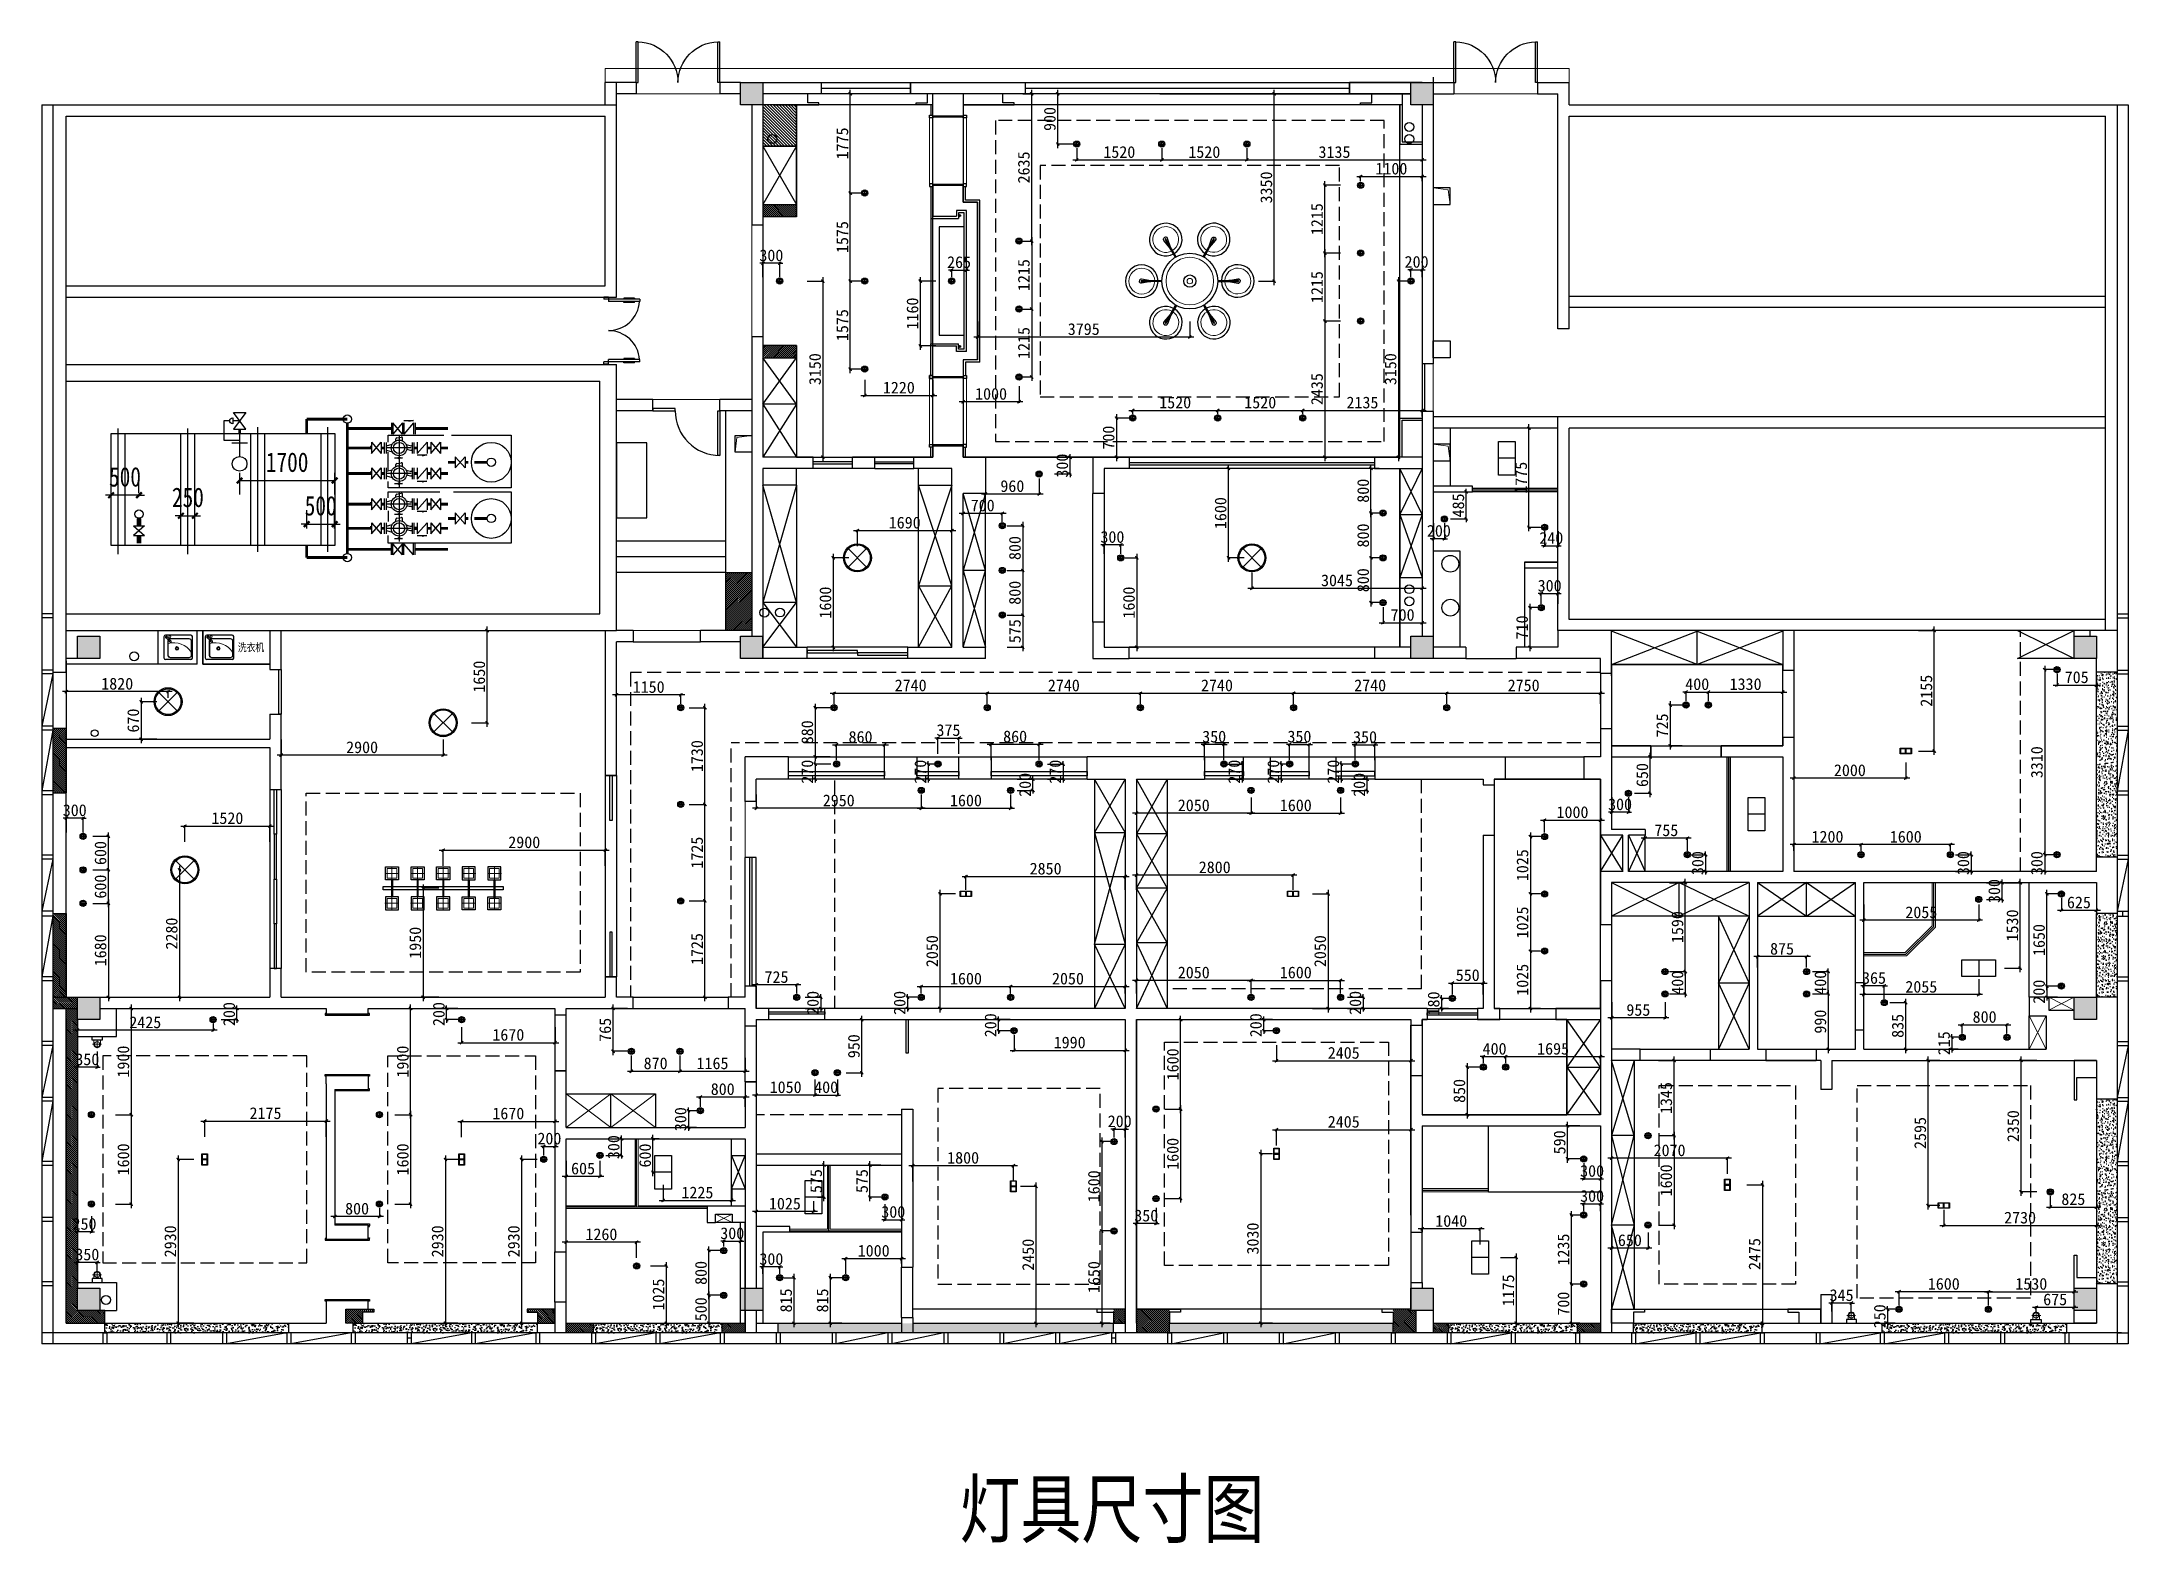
# Model space of a CAD drawing. Header units: millimetres. Extents: x 561810 to 956823, y -438984 to -391712.
# Drawn here: x 767062 to 804382, y -418569 to -391712 of the extents above; entities that cross this region are included whole.
import ezdxf

# ---------------------------------------------------------------- set-up
doc = ezdxf.new("R2010")
doc.units = ezdxf.units.MM
doc.header["$LTSCALE"] = 10
doc.header["$MEASUREMENT"] = 0
doc.linetypes.add('DASH', pattern=[0.35, 0.25, -0.1])
doc.linetypes.add('SDCEN9', pattern=[0.88, 0.6, -0.14, 0, -0.14])
doc.layers.get('0').update_dxf_attribs({"linetype": 'CONTINUOUS'})
doc.layers.get('DEFPOINTS').update_dxf_attribs({"color": 1, "linetype": 'CONTINUOUS'})
for name, color, linetype in [('4-P灯具', 142, 'CONTINUOUS'), ('COLUMN', 7, 'CONTINUOUS'), ('LS19', 3, 'CONTINUOUS'), ('PUB_HATCH', 144, 'CONTINUOUS'), ('WALL', 7, 'CONTINUOUS'), ('WINDOW', 4, 'CONTINUOUS'), ('喷淋', 6, 'CONTINUOUS'), ('填充', 8, 'CONTINUOUS'), ('墙', 7, 'CONTINUOUS'), ('排水', 3, 'CONTINUOUS'), ('消火栓', 2, 'CONTINUOUS'), ('给水', 1, 'CONTINUOUS')]:
    doc.layers.add(name, color=color, linetype=linetype)
doc.layers.add('家居内线', color=251, linetype='CONTINUOUS', lineweight=13)
doc.layers.add('细线', color=250, linetype='CONTINUOUS', lineweight=5)
doc.styles.add('-宋体_T3', font='simhei.ttf', dxfattribs={"width": 0.8})
doc.styles.add('12', font='', dxfattribs={"width": 0.8})
doc.styles.get("Standard").update_dxf_attribs({"font": 'txt.shx', "bigfont": '@@hztxt.shx'})
doc.styles.add('施洛华标注样式', font='')
doc.styles.get('12').set_extended_font_data('SimSun')
doc.styles.get('施洛华标注样式').set_extended_font_data('SimSun')
doc.dimstyles.new('STANDARD&&100', dxfattribs={"dimtxt": 350, "dimasz": 100, "dimexe": 250, "dimexo": 300, "dimgap": 150, "dimtad": 1, "dimdec": 0, "dimzin": 0, "dimdsep": 46, "dimtxsty": '-宋体_T3', "dimblk": 'ARCHTICK', "dimcen": 0.09, "dimadec": 0, "dimazin": 0, "dimtfac": 1, "dimtdec": 0, "dimtix": 1, "dimtmove": 2, "dimatfit": 3, "dimfxl": 0, "dimtolj": 1, "dimtzin": 0, "dimarcsym": 0})
doc.dimstyles.new('外标尺寸', dxfattribs={"dimscale": 70, "dimtxt": 3, "dimasz": 0.8, "dimexe": 0.25, "dimexo": 1, "dimgap": 0.5, "dimtad": 1, "dimdec": 0, "dimtxsty": '施洛华标注样式', "dimblk": 'ARCHTICK', "dimcen": 1.5, "dimdle": 1, "dimclrd": 250, "dimclre": 250, "dimclrt": 62, "dimadec": 0, "dimazin": 0, "dimtfac": 1, "dimtdec": 0, "dimtix": 1, "dimtmove": 1, "dimatfit": 3, "dimldrblk": 'ARCHTICK', "dimfxl": 0, "dimarcsym": 0})

msp = doc.modelspace()

# ---------------------------------------------------------------- texts
at = {"layer": '填充', "color": 142, "ltscale": 0.01, "style": '12', "width": 0.8}
for s, height, p in [('洗衣机', 140, (770569.1, -402615.3)), ('灯具尺寸图', 1000, (783475.6, -418454))]:
    msp.add_text(s, height=height, dxfattribs=at).set_placement(p)

# ---------------------------------------------------------------- blocks, each defined once
blk = doc.blocks.new('$DORLIB2D$00000002')
for p, q in [((-0.5, 0), (-0.5, 0.4875)), ((-0.475, 0.4875), (-0.5, 0.4875)), ((-0.475, 0), (-0.475, 0.4875)), ((0.475, 0), (0.475, 0.4875)), ((0.475, 0.4875), (0.5, 0.4875)), ((0.5, 0), (0.5, 0.4875)), ((-0.5, 0), (-0.475, 0)), ((0.5, 0), (0.475, 0))]:
    blk.add_line(p, q)
for centre, start, end in [((-0.4875, 0), 0, 88.53072), ((0.4875, 0), 91.46928, 180)]:
    blk.add_arc(centre, 0.4875, start, end)
blk = doc.blocks.new('_ARCHTICK')
at = {"color": 0, "linetype": 'ByBlock', "const_width": 0.4}
blk.add_lwpolyline([(-0.5, -0.5), (0.5, 0.5)], dxfattribs=at)
blk = doc.blocks.new('*D84')
at = {"layer": 'DEFPOINTS', "color": 0}
for p in [(769801, -400190), (769551, -400576), (769801, -400576)]:
    blk.add_point(p, dxfattribs=at)
at = {"layer": '消火栓', "color": 0, "lineweight": -2}
for p, q in [((769551, -400276), (769551, -399940)), ((769801, -400276), (769801, -399940)), ((769551, -400190), (769451, -400190)), ((769551, -400190), (769801, -400190)), ((769801, -400190), (769901, -400190))]:
    blk.add_line(p, q, dxfattribs=at)
at = {"layer": '消火栓', "color": 0, "lineweight": -2, "xscale": 100, "yscale": 100, "zscale": 100}
blk.add_blockref('_ARCHTICK', (769551, -400190), dxfattribs=at)
at = {"layer": '消火栓', "color": 0, "lineweight": -2, "xscale": 100, "yscale": 100, "zscale": 100, "rotation": 180}
blk.add_blockref('_ARCHTICK', (769801, -400190), dxfattribs=at)
at = {"layer": '消火栓', "color": 0, "insert": (769676, -399863), "char_height": 350, "attachment_point": 5, "style": '-宋体_T3'}
blk.add_mtext('\\A1;250', dxfattribs=at)
blk = doc.blocks.new('SB131')
at = {"layer": 'LS19'}
for p, q in [((-0.5, -0.188), (-0.5, 0.188)), ((-0.438, -0.188), (-0.438, 0.188)), ((-0.438, 0.075), (-0.423, 0.075)), ((-0.118, 0.34), (0.017, 0.367)), ((0.017, 0.313), (-0.118, 0.34)), ((0.159, 0.34), (-0.118, 0.34)), ((0.017, 0.367), (0.017, 0.313)), ((0.438, 0.075), (0.227, 0.131)), ((0.438, -0.188), (0.438, 0.188)), ((0.5, -0.188), (0.5, 0.188)), ((-0.438, -0.075), (-0.423, -0.075)), ((-0.112, -0.237), (-0.112, -0.329)), ((0.081, -0.341), (-0.069, -0.366)), ((0.113, -0.237), (0.113, -0.304)), ((0.438, -0.075), (0.227, -0.131))]:
    blk.add_line(p, q, dxfattribs=at)
at = {"layer": 'LS19', "linetype": 'SDCEN9'}
for p, q in [((-0.407, 0), (0.408, 0)), ((0, -0.424), (0, 0.446))]:
    blk.add_line(p, q, dxfattribs=at)
at = {"layer": 'LS19'}
for radius in [0.263, 0.188]:
    blk.add_circle((0, 0), radius, dxfattribs=at)
for centre, radius, start, end in [((-0.423, -0.316), 0.391, 65.27529, 89.98087), ((-0.423, -0.475), 0.4, 61.3321, 89.97447), ((-0.075, -0.329), 0.0375, 180, 279.46232), ((0.075, -0.304), 0.0375, 279.46232, 0)]:
    blk.add_arc(centre, radius, start, end, dxfattribs=at)
blk.add_solid([(-0.118, 0.34), (0.017, 0.367), (0.017, 0.313)], dxfattribs=at)
at = {"color": 3, "width": 0.8, "flags": 1}
for tag, p in [('TYPE', (-0.295, -1.06)), ('COUNT', (-0.295, -1.492))]:
    blk.add_attdef(tag, p, '', height=0.4, dxfattribs=at)
blk = doc.blocks.new('*D85')
at = {"layer": 'DEFPOINTS', "color": 0}
for p in [(770601, -399124), (772301, -399124), (772301, -399561)]:
    blk.add_point(p, dxfattribs=at)
at = {"layer": '消火栓', "color": 0, "lineweight": -2}
for p, q in [((770601, -399424), (770601, -399811)), ((770601, -399561), (772301, -399561)), ((772301, -399424), (772301, -399811))]:
    blk.add_line(p, q, dxfattribs=at)
at = {"layer": '消火栓', "color": 0, "lineweight": -2, "xscale": 100, "yscale": 100, "zscale": 100, "rotation": 180}
blk.add_blockref('_ARCHTICK', (770601, -399561), dxfattribs=at)
at = {"layer": '消火栓', "color": 0, "lineweight": -2, "xscale": 100, "yscale": 100, "zscale": 100}
blk.add_blockref('_ARCHTICK', (772301, -399561), dxfattribs=at)
at = {"layer": '消火栓', "color": 0, "insert": (771451, -399234), "char_height": 350, "attachment_point": 5, "style": '-宋体_T3'}
blk.add_mtext('\\A1;1700', dxfattribs=at)
blk = doc.blocks.new('*D450')
at = {"layer": 'DEFPOINTS', "color": 0}
for p in [(768301, -399823), (768301, -400087), (768801, -400087, 3025)]:
    blk.add_point(p, dxfattribs=at)
at = {"layer": '消火栓', "color": 0, "lineweight": -2}
for p, q in [((768301, -399787), (768301, -399573)), ((768801, -399787), (768801, -399573)), ((768301, -399823), (768201, -399823)), ((768801, -399823), (768301, -399823)), ((768801, -399823), (768901, -399823))]:
    blk.add_line(p, q, dxfattribs=at)
at = {"layer": '消火栓', "color": 0, "lineweight": -2, "xscale": 100, "yscale": 100, "zscale": 100}
blk.add_blockref('_ARCHTICK', (768301, -399823), dxfattribs=at)
at = {"layer": '消火栓', "color": 0, "lineweight": -2, "xscale": 100, "yscale": 100, "zscale": 100, "rotation": 180}
blk.add_blockref('_ARCHTICK', (768801, -399823), dxfattribs=at)
at = {"layer": '消火栓', "color": 0, "insert": (768551, -399496), "char_height": 350, "attachment_point": 5, "style": '-宋体_T3'}
blk.add_mtext('\\A1;500', dxfattribs=at)
blk = doc.blocks.new('*D451')
at = {"layer": 'DEFPOINTS', "color": 0}
for p in [(772301, -400340), (771801, -400721), (772301, -400721)]:
    blk.add_point(p, dxfattribs=at)
at = {"layer": '消火栓', "color": 0, "lineweight": -2}
for p, q in [((771801, -400340), (771701, -400340)), ((771801, -400421), (771801, -400090)), ((771801, -400340), (772301, -400340)), ((772301, -400421), (772301, -400090)), ((772301, -400340), (772401, -400340))]:
    blk.add_line(p, q, dxfattribs=at)
at = {"layer": '消火栓', "color": 0, "lineweight": -2, "xscale": 100, "yscale": 100, "zscale": 100}
blk.add_blockref('_ARCHTICK', (771801, -400340), dxfattribs=at)
at = {"layer": '消火栓', "color": 0, "lineweight": -2, "xscale": 100, "yscale": 100, "zscale": 100, "rotation": 180}
blk.add_blockref('_ARCHTICK', (772301, -400340), dxfattribs=at)
at = {"layer": '消火栓', "color": 0, "insert": (772051, -400013), "char_height": 350, "attachment_point": 5, "style": '-宋体_T3'}
blk.add_mtext('\\A1;500', dxfattribs=at)
blk = doc.blocks.new('$DORLIB2D$00000011')
for p, q in [((-0.483, 0.396), (-0.483, 0.235)), ((-0.483, 0.396), (-0.467, 0.396)), ((-0.467, 0.471), (-0.467, -0.062)), ((-0.467, 0.471), (-0.433, 0.471)), ((-0.433, 0.471), (-0.433, 0.004)), ((-0.417, 0.396), (-0.433, 0.396)), ((-0.417, 0.396), (-0.417, 0.235)), ((0.417, 0.396), (0.417, 0.235)), ((0.417, 0.396), (0.433, 0.396)), ((0.433, 0.471), (0.433, 0.004)), ((0.467, 0.471), (0.433, 0.471)), ((0.467, 0.471), (0.467, -0.062)), ((0.483, 0.396), (0.467, 0.396)), ((0.483, 0.396), (0.483, 0.235)), ((-0.5, 0.004), (-0.433, 0.004)), ((-0.5, 0.004), (-0.5, -0.062)), ((-0.483, 0.235), (-0.467, 0.235)), ((-0.417, 0.235), (-0.433, 0.235)), ((0.417, 0.235), (0.433, 0.235)), ((0.5, 0.004), (0.433, 0.004)), ((0.483, 0.235), (0.467, 0.235)), ((0.5, 0.004), (0.5, -0.062)), ((-0.5, -0.062), (-0.467, -0.062)), ((0.5, -0.062), (0.467, -0.062))]:
    blk.add_line(p, q)
for centre, start, end in [((-0.467, 0.004), 0, 85.904), ((0.467, 0.004), 94.096, 180)]:
    blk.add_arc(centre, 0.467, start, end)
blk = doc.blocks.new('*D86')
at = {"color": 250, "lineweight": -2}
for p, q in [((768382, -409003), (768679, -409003)), ((768662, -408933), (768662, -410973)), ((768382, -410903), (768679, -410903))]:
    blk.add_line(p, q, dxfattribs=at)
at = {"layer": 'DEFPOINTS', "color": 0}
for p in [(768202, -409003), (767952, -410903), (768662, -410903)]:
    blk.add_point(p, dxfattribs=at)
at = {"color": 250, "lineweight": -2, "xscale": 56, "yscale": 56, "zscale": 56}
for p, rotation in [((768662, -409003), 90), ((768662, -410903), 270)]:
    blk.add_blockref('_ARCHTICK', p, dxfattribs=dict(at, rotation=rotation))
at = {"color": 62, "insert": (768522, -409953), "char_height": 210, "attachment_point": 5, "rotation": 90, "style": '施洛华标注样式'}
blk.add_mtext('1900', dxfattribs=at)
blk = doc.blocks.new('*D87')
at = {"color": 250, "lineweight": -2}
for p, q in [((768662, -410833), (768662, -412573)), ((768382, -410903), (768679, -410903)), ((768382, -412503), (768679, -412503))]:
    blk.add_line(p, q, dxfattribs=at)
at = {"layer": 'DEFPOINTS', "color": 0}
for p in [(767952, -410903), (767952, -412503), (768662, -412503)]:
    blk.add_point(p, dxfattribs=at)
at = {"color": 250, "lineweight": -2, "xscale": 56, "yscale": 56, "zscale": 56}
for p, rotation in [((768662, -410903), 90), ((768662, -412503), 270)]:
    blk.add_blockref('_ARCHTICK', p, dxfattribs=dict(at, rotation=rotation))
at = {"color": 62, "insert": (768522, -411703), "char_height": 210, "attachment_point": 5, "rotation": 90, "style": '施洛华标注样式'}
blk.add_mtext('1600', dxfattribs=at)
blk = doc.blocks.new('*D88')
at = {"color": 250, "lineweight": -2}
for p, q in [((767702, -412717), (767702, -413014)), ((767952, -412717), (767952, -413014)), ((767702, -412997), (767646, -412997)), ((767952, -412997), (767702, -412997)), ((767952, -412997), (768008, -412997))]:
    blk.add_line(p, q, dxfattribs=at)
at = {"layer": 'DEFPOINTS', "color": 0}
for p in [(767702, -412503), (767952, -412503), (767702, -412997)]:
    blk.add_point(p, dxfattribs=at)
at = {"color": 250, "lineweight": -2, "xscale": 56, "yscale": 56, "zscale": 56}
blk.add_blockref('_ARCHTICK', (767702, -412997), dxfattribs=at)
at = {"color": 250, "lineweight": -2, "xscale": 56, "yscale": 56, "zscale": 56, "rotation": 180}
blk.add_blockref('_ARCHTICK', (767952, -412997), dxfattribs=at)
at = {"color": 62, "insert": (767827, -412857), "char_height": 210, "attachment_point": 5, "style": '施洛华标注样式'}
blk.add_mtext('250', dxfattribs=at)
blk = doc.blocks.new('*D89')
at = {"color": 250, "lineweight": -2}
for p, q in [((767702, -413544), (767646, -413544)), ((767702, -413693), (767702, -413526)), ((768052, -413544), (767702, -413544)), ((768052, -413696), (768052, -413526)), ((768052, -413544), (768108, -413544))]:
    blk.add_line(p, q, dxfattribs=at)
at = {"layer": 'DEFPOINTS', "color": 0}
for p in [(767702, -413544), (767702, -413763), (768052, -413766)]:
    blk.add_point(p, dxfattribs=at)
at = {"color": 250, "lineweight": -2, "xscale": 56, "yscale": 56, "zscale": 56}
blk.add_blockref('_ARCHTICK', (767702, -413544), dxfattribs=at)
at = {"color": 250, "lineweight": -2, "xscale": 56, "yscale": 56, "zscale": 56, "rotation": 180}
blk.add_blockref('_ARCHTICK', (768052, -413544), dxfattribs=at)
at = {"color": 62, "insert": (767877, -413404), "char_height": 210, "attachment_point": 5, "style": '施洛华标注样式'}
blk.add_mtext('350', dxfattribs=at)
blk = doc.blocks.new('*D90')
at = {"color": 250, "lineweight": -2}
for p, q in [((767702, -410054), (767646, -410054)), ((767702, -409774), (767702, -410072)), ((768052, -410054), (767702, -410054)), ((768052, -409774), (768052, -410072)), ((768052, -410054), (768108, -410054))]:
    blk.add_line(p, q, dxfattribs=at)
at = {"layer": 'DEFPOINTS', "color": 0}
for p in [(767702, -409643), (768052, -409643), (767702, -410054)]:
    blk.add_point(p, dxfattribs=at)
at = {"color": 250, "lineweight": -2, "xscale": 56, "yscale": 56, "zscale": 56}
blk.add_blockref('_ARCHTICK', (767702, -410054), dxfattribs=at)
at = {"color": 250, "lineweight": -2, "xscale": 56, "yscale": 56, "zscale": 56, "rotation": 180}
blk.add_blockref('_ARCHTICK', (768052, -410054), dxfattribs=at)
at = {"color": 62, "insert": (767877, -409914), "char_height": 210, "attachment_point": 5, "style": '施洛华标注样式'}
blk.add_mtext('350', dxfattribs=at)
blk = doc.blocks.new('*D91')
at = {"color": 250, "lineweight": -2}
for p, q in [((770274, -409003), (770571, -409003)), ((770554, -409003), (770554, -408947)), ((770554, -409203), (770554, -409003)), ((770274, -409203), (770571, -409203)), ((770554, -409203), (770554, -409259))]:
    blk.add_line(p, q, dxfattribs=at)
at = {"layer": 'DEFPOINTS', "color": 0}
for p in [(770127, -409003), (770554, -409003), (770127, -409203)]:
    blk.add_point(p, dxfattribs=at)
at = {"color": 250, "lineweight": -2, "xscale": 56, "yscale": 56, "zscale": 56}
for p, rotation in [((770554, -409003), 270), ((770554, -409203), 90)]:
    blk.add_blockref('_ARCHTICK', p, dxfattribs=dict(at, rotation=rotation))
at = {"color": 62, "insert": (770414, -409103), "char_height": 210, "attachment_point": 5, "rotation": 90, "style": '施洛华标注样式'}
blk.add_mtext('200', dxfattribs=at)
blk = doc.blocks.new('*D92')
at = {"color": 250, "lineweight": -2}
for p, q in [((770197, -409392), (767632, -409392)), ((767702, -409384), (767702, -409409)), ((770127, -409273), (770127, -409409))]:
    blk.add_line(p, q, dxfattribs=at)
at = {"layer": 'DEFPOINTS', "color": 0}
for p in [(767702, -409314), (767702, -409392), (770127, -409203)]:
    blk.add_point(p, dxfattribs=at)
at = {"color": 250, "lineweight": -2, "xscale": 56, "yscale": 56, "zscale": 56, "rotation": 180}
blk.add_blockref('_ARCHTICK', (767702, -409392), dxfattribs=at)
at = {"color": 250, "lineweight": -2, "xscale": 56, "yscale": 56, "zscale": 56}
blk.add_blockref('_ARCHTICK', (770127, -409392), dxfattribs=at)
at = {"color": 62, "insert": (768914, -409252), "char_height": 210, "attachment_point": 5, "style": '施洛华标注样式'}
blk.add_mtext('2425', dxfattribs=at)
blk = doc.blocks.new('*D93')
at = {"color": 250, "lineweight": -2}
for p, q in [((769907, -411017), (772222, -411017)), ((769977, -411297), (769977, -410999)), ((772152, -411297), (772152, -410999))]:
    blk.add_line(p, q, dxfattribs=at)
at = {"layer": 'DEFPOINTS', "color": 0}
for p in [(772152, -411017), (769977, -411703), (772152, -411703)]:
    blk.add_point(p, dxfattribs=at)
at = {"color": 250, "lineweight": -2, "xscale": 56, "yscale": 56, "zscale": 56, "rotation": 180}
blk.add_blockref('_ARCHTICK', (769977, -411017), dxfattribs=at)
at = {"color": 250, "lineweight": -2, "xscale": 56, "yscale": 56, "zscale": 56}
blk.add_blockref('_ARCHTICK', (772152, -411017), dxfattribs=at)
at = {"color": 62, "insert": (771064, -410877), "char_height": 210, "attachment_point": 5, "style": '施洛华标注样式'}
blk.add_mtext('2175', dxfattribs=at)
blk = doc.blocks.new('*D94')
at = {"color": 250, "lineweight": -2}
for p, q in [((769502, -411633), (769502, -414703)), ((769782, -411703), (769485, -411703)), ((769782, -414633), (769485, -414633))]:
    blk.add_line(p, q, dxfattribs=at)
at = {"layer": 'DEFPOINTS', "color": 0}
for p in [(769977, -411703), (769502, -414633), (769977, -414633)]:
    blk.add_point(p, dxfattribs=at)
at = {"color": 250, "lineweight": -2, "xscale": 56, "yscale": 56, "zscale": 56}
for p, rotation in [((769502, -411703), 90), ((769502, -414633), 270)]:
    blk.add_blockref('_ARCHTICK', p, dxfattribs=dict(at, rotation=rotation))
at = {"color": 62, "insert": (769362, -413168), "char_height": 210, "attachment_point": 5, "rotation": 90, "style": '施洛华标注样式'}
blk.add_mtext('2930', dxfattribs=at)
blk = doc.blocks.new('*D95')
at = {"color": 250, "lineweight": -2}
for p, q in [((774502, -409003), (774286, -409003)), ((774304, -409003), (774304, -408947)), ((774304, -409203), (774304, -409003)), ((774502, -409203), (774286, -409203)), ((774304, -409203), (774304, -409259))]:
    blk.add_line(p, q, dxfattribs=at)
at = {"layer": 'DEFPOINTS', "color": 0}
for p in [(774304, -409003), (774572, -409003), (774572, -409203)]:
    blk.add_point(p, dxfattribs=at)
at = {"color": 250, "lineweight": -2, "xscale": 56, "yscale": 56, "zscale": 56}
for p, rotation in [((774304, -409003), 270), ((774304, -409203), 90)]:
    blk.add_blockref('_ARCHTICK', p, dxfattribs=dict(at, rotation=rotation))
at = {"color": 62, "insert": (774164, -409103), "char_height": 210, "attachment_point": 5, "rotation": 90, "style": '施洛华标注样式'}
blk.add_mtext('200', dxfattribs=at)
blk = doc.blocks.new('*D96')
at = {"color": 250, "lineweight": -2}
for p, q in [((774572, -409335), (774572, -409632)), ((776242, -409335), (776242, -409632)), ((774502, -409615), (776312, -409615))]:
    blk.add_line(p, q, dxfattribs=at)
at = {"layer": 'DEFPOINTS', "color": 0}
for p in [(774572, -409203), (776242, -409203), (776242, -409615)]:
    blk.add_point(p, dxfattribs=at)
at = {"color": 250, "lineweight": -2, "xscale": 56, "yscale": 56, "zscale": 56, "rotation": 180}
blk.add_blockref('_ARCHTICK', (774572, -409615), dxfattribs=at)
at = {"color": 250, "lineweight": -2, "xscale": 56, "yscale": 56, "zscale": 56}
blk.add_blockref('_ARCHTICK', (776242, -409615), dxfattribs=at)
at = {"color": 62, "insert": (775407, -409475), "char_height": 210, "attachment_point": 5, "style": '施洛华标注样式'}
blk.add_mtext('1670', dxfattribs=at)
blk = doc.blocks.new('*D97')
at = {"color": 250, "lineweight": -2}
for p, q in [((773379, -409003), (773676, -409003)), ((773659, -410973), (773659, -408933)), ((773379, -410903), (773676, -410903))]:
    blk.add_line(p, q, dxfattribs=at)
at = {"layer": 'DEFPOINTS', "color": 0}
for p in [(773102, -409003), (773659, -409003), (773102, -410903)]:
    blk.add_point(p, dxfattribs=at)
at = {"color": 250, "lineweight": -2, "xscale": 56, "yscale": 56, "zscale": 56}
for p, rotation in [((773659, -409003), 90), ((773659, -410903), 270)]:
    blk.add_blockref('_ARCHTICK', p, dxfattribs=dict(at, rotation=rotation))
at = {"color": 62, "insert": (773519, -409953), "char_height": 210, "attachment_point": 5, "rotation": 90, "style": '施洛华标注样式'}
blk.add_mtext('1900', dxfattribs=at)
blk = doc.blocks.new('*D98')
at = {"color": 250, "lineweight": -2}
for p, q in [((773659, -410833), (773659, -412573)), ((773379, -410903), (773676, -410903)), ((773379, -412503), (773676, -412503))]:
    blk.add_line(p, q, dxfattribs=at)
at = {"layer": 'DEFPOINTS', "color": 0}
for p in [(773102, -410903), (773102, -412503), (773659, -412503)]:
    blk.add_point(p, dxfattribs=at)
at = {"color": 250, "lineweight": -2, "xscale": 56, "yscale": 56, "zscale": 56}
for p, rotation in [((773659, -410903), 90), ((773659, -412503), 270)]:
    blk.add_blockref('_ARCHTICK', p, dxfattribs=dict(at, rotation=rotation))
at = {"color": 62, "insert": (773519, -411703), "char_height": 210, "attachment_point": 5, "rotation": 90, "style": '施洛华标注样式'}
blk.add_mtext('1600', dxfattribs=at)
blk = doc.blocks.new('*D99')
at = {"color": 250, "lineweight": -2}
for p, q in [((773172, -412724), (772232, -412724)), ((772302, -412573), (772302, -412742)), ((773102, -412573), (773102, -412742))]:
    blk.add_line(p, q, dxfattribs=at)
at = {"layer": 'DEFPOINTS', "color": 0}
for p in [(772302, -412503), (772302, -412724), (773102, -412503)]:
    blk.add_point(p, dxfattribs=at)
at = {"color": 250, "lineweight": -2, "xscale": 56, "yscale": 56, "zscale": 56, "rotation": 180}
blk.add_blockref('_ARCHTICK', (772302, -412724), dxfattribs=at)
at = {"color": 250, "lineweight": -2, "xscale": 56, "yscale": 56, "zscale": 56}
blk.add_blockref('_ARCHTICK', (773102, -412724), dxfattribs=at)
at = {"color": 62, "insert": (772702, -412584), "char_height": 210, "attachment_point": 5, "style": '施洛华标注样式'}
blk.add_mtext('800', dxfattribs=at)
blk = doc.blocks.new('*D100')
at = {"color": 250, "lineweight": -2}
for p, q in [((776042, -411470), (775986, -411470)), ((776042, -411633), (776042, -411453)), ((776042, -411470), (776242, -411470)), ((776242, -411633), (776242, -411453)), ((776242, -411470), (776298, -411470))]:
    blk.add_line(p, q, dxfattribs=at)
at = {"layer": 'DEFPOINTS', "color": 0}
for p in [(776242, -411470), (776042, -411703), (776242, -411703)]:
    blk.add_point(p, dxfattribs=at)
at = {"color": 250, "lineweight": -2, "xscale": 56, "yscale": 56, "zscale": 56}
blk.add_blockref('_ARCHTICK', (776042, -411470), dxfattribs=at)
at = {"color": 250, "lineweight": -2, "xscale": 56, "yscale": 56, "zscale": 56, "rotation": 180}
blk.add_blockref('_ARCHTICK', (776242, -411470), dxfattribs=at)
at = {"color": 62, "insert": (776142, -411330), "char_height": 210, "attachment_point": 5, "style": '施洛华标注样式'}
blk.add_mtext('200', dxfattribs=at)
blk = doc.blocks.new('*D101')
at = {"color": 250, "lineweight": -2}
for p, q in [((775645, -411633), (775645, -414703)), ((775925, -411703), (775627, -411703)), ((775925, -414633), (775627, -414633))]:
    blk.add_line(p, q, dxfattribs=at)
at = {"layer": 'DEFPOINTS', "color": 0}
for p in [(776042, -411703), (775645, -414633), (776087, -414633)]:
    blk.add_point(p, dxfattribs=at)
at = {"color": 250, "lineweight": -2, "xscale": 56, "yscale": 56, "zscale": 56}
for p, rotation in [((775645, -411703), 90), ((775645, -414633), 270)]:
    blk.add_blockref('_ARCHTICK', p, dxfattribs=dict(at, rotation=rotation))
at = {"color": 62, "insert": (775505, -413168), "char_height": 210, "attachment_point": 5, "rotation": 90, "style": '施洛华标注样式'}
blk.add_mtext('2930', dxfattribs=at)
blk = doc.blocks.new('*D102')
at = {"color": 250, "lineweight": -2}
for p, q in [((774502, -411022), (776312, -411022)), ((774572, -411302), (774572, -411005)), ((776242, -411302), (776242, -411005))]:
    blk.add_line(p, q, dxfattribs=at)
at = {"layer": 'DEFPOINTS', "color": 0}
for p in [(776242, -411022), (774572, -411703), (776242, -411738)]:
    blk.add_point(p, dxfattribs=at)
at = {"color": 250, "lineweight": -2, "xscale": 56, "yscale": 56, "zscale": 56, "rotation": 180}
blk.add_blockref('_ARCHTICK', (774572, -411022), dxfattribs=at)
at = {"color": 250, "lineweight": -2, "xscale": 56, "yscale": 56, "zscale": 56}
blk.add_blockref('_ARCHTICK', (776242, -411022), dxfattribs=at)
at = {"color": 62, "insert": (775407, -410882), "char_height": 210, "attachment_point": 5, "style": '施洛华标注样式'}
blk.add_mtext('1670', dxfattribs=at)
blk = doc.blocks.new('*D103')
at = {"color": 250, "lineweight": -2}
for p, q in [((774282, -411633), (774282, -414703)), ((774502, -411703), (774264, -411703)), ((774502, -414633), (774264, -414633))]:
    blk.add_line(p, q, dxfattribs=at)
at = {"layer": 'DEFPOINTS', "color": 0}
for p in [(774572, -411703), (774282, -414633), (774572, -414633)]:
    blk.add_point(p, dxfattribs=at)
at = {"color": 250, "lineweight": -2, "xscale": 56, "yscale": 56, "zscale": 56}
for p, rotation in [((774282, -411703), 90), ((774282, -414633), 270)]:
    blk.add_blockref('_ARCHTICK', p, dxfattribs=dict(at, rotation=rotation))
at = {"color": 62, "insert": (774142, -413168), "char_height": 210, "attachment_point": 5, "rotation": 90, "style": '施洛华标注样式'}
blk.add_mtext('2930', dxfattribs=at)
blk = doc.blocks.new('*D104')
at = {"color": 250, "lineweight": -2}
for p, q in [((777152, -411333), (777450, -411333)), ((777152, -411633), (777450, -411633)), ((777432, -411333), (777432, -411277)), ((777432, -411633), (777432, -411333)), ((777432, -411633), (777432, -411689))]:
    blk.add_line(p, q, dxfattribs=at)
at = {"layer": 'DEFPOINTS', "color": 0}
for p in [(777045, -411333), (777046, -411633), (777432, -411333)]:
    blk.add_point(p, dxfattribs=at)
at = {"color": 250, "lineweight": -2, "xscale": 56, "yscale": 56, "zscale": 56}
for p, rotation in [((777432, -411333), 270), ((777432, -411633), 90)]:
    blk.add_blockref('_ARCHTICK', p, dxfattribs=dict(at, rotation=rotation))
at = {"color": 62, "insert": (777292, -411483), "char_height": 210, "attachment_point": 5, "rotation": 90, "style": '施洛华标注样式'}
blk.add_mtext('300', dxfattribs=at)
blk = doc.blocks.new('*D105')
at = {"color": 250, "lineweight": -2}
for p, q in [((777116, -412006), (776372, -412006)), ((776442, -411726), (776442, -412023)), ((777046, -411726), (777046, -412023))]:
    blk.add_line(p, q, dxfattribs=at)
at = {"layer": 'DEFPOINTS', "color": 0}
for p in [(776442, -411633), (777046, -411633), (776442, -412006)]:
    blk.add_point(p, dxfattribs=at)
at = {"color": 250, "lineweight": -2, "xscale": 56, "yscale": 56, "zscale": 56, "rotation": 180}
blk.add_blockref('_ARCHTICK', (776442, -412006), dxfattribs=at)
at = {"color": 250, "lineweight": -2, "xscale": 56, "yscale": 56, "zscale": 56}
blk.add_blockref('_ARCHTICK', (777046, -412006), dxfattribs=at)
at = {"color": 62, "insert": (776744, -411866), "char_height": 210, "attachment_point": 5, "style": '施洛华标注样式'}
blk.add_mtext('605', dxfattribs=at)
blk = doc.blocks.new('*D106')
at = {"color": 250, "lineweight": -2}
for p, q in [((777953, -413608), (778250, -413608)), ((778233, -413538), (778233, -414703)), ((777953, -414633), (778250, -414633))]:
    blk.add_line(p, q, dxfattribs=at)
at = {"layer": 'DEFPOINTS', "color": 0}
for p in [(777702, -413608), (777702, -414633), (778233, -414633)]:
    blk.add_point(p, dxfattribs=at)
at = {"color": 250, "lineweight": -2, "xscale": 56, "yscale": 56, "zscale": 56}
for p, rotation in [((778233, -413608), 90), ((778233, -414633), 270)]:
    blk.add_blockref('_ARCHTICK', p, dxfattribs=dict(at, rotation=rotation))
at = {"color": 62, "insert": (778093, -414120), "char_height": 210, "attachment_point": 5, "rotation": 90, "style": '施洛华标注样式'}
blk.add_mtext('1025', dxfattribs=at)
blk = doc.blocks.new('*D107')
at = {"color": 250, "lineweight": -2}
for p, q in [((777772, -413183), (776372, -413183)), ((776442, -413288), (776442, -413166)), ((777702, -413463), (777702, -413166))]:
    blk.add_line(p, q, dxfattribs=at)
at = {"layer": 'DEFPOINTS', "color": 0}
for p in [(776442, -413183), (776442, -413358), (777702, -413608)]:
    blk.add_point(p, dxfattribs=at)
at = {"color": 250, "lineweight": -2, "xscale": 56, "yscale": 56, "zscale": 56, "rotation": 180}
blk.add_blockref('_ARCHTICK', (776442, -413183), dxfattribs=at)
at = {"color": 250, "lineweight": -2, "xscale": 56, "yscale": 56, "zscale": 56}
blk.add_blockref('_ARCHTICK', (777702, -413183), dxfattribs=at)
at = {"color": 62, "insert": (777072, -413043), "char_height": 210, "attachment_point": 5, "style": '施洛华标注样式'}
blk.add_mtext('1260', dxfattribs=at)
blk = doc.blocks.new('*D108')
at = {"color": 250, "lineweight": -2}
for p, q in [((779192, -413333), (778976, -413333)), ((778993, -414203), (778993, -413263)), ((779192, -414133), (778976, -414133))]:
    blk.add_line(p, q, dxfattribs=at)
at = {"layer": 'DEFPOINTS', "color": 0}
for p in [(778993, -413333), (779262, -413333), (779262, -414133)]:
    blk.add_point(p, dxfattribs=at)
at = {"color": 250, "lineweight": -2, "xscale": 56, "yscale": 56, "zscale": 56}
for p, rotation in [((778993, -413333), 90), ((778993, -414133), 270)]:
    blk.add_blockref('_ARCHTICK', p, dxfattribs=dict(at, rotation=rotation))
at = {"color": 62, "insert": (778853, -413733), "char_height": 210, "attachment_point": 5, "rotation": 90, "style": '施洛华标注样式'}
blk.add_mtext('800', dxfattribs=at)
blk = doc.blocks.new('*D109')
at = {"color": 250, "lineweight": -2}
for p, q in [((779262, -413165), (779206, -413165)), ((779262, -413263), (779262, -413148)), ((779262, -413165), (779562, -413165)), ((779562, -413263), (779562, -413148)), ((779562, -413165), (779618, -413165))]:
    blk.add_line(p, q, dxfattribs=at)
at = {"layer": 'DEFPOINTS', "color": 0}
for p in [(779262, -413333), (779562, -413165), (779562, -413333)]:
    blk.add_point(p, dxfattribs=at)
at = {"color": 250, "lineweight": -2, "xscale": 56, "yscale": 56, "zscale": 56}
blk.add_blockref('_ARCHTICK', (779262, -413165), dxfattribs=at)
at = {"color": 250, "lineweight": -2, "xscale": 56, "yscale": 56, "zscale": 56, "rotation": 180}
blk.add_blockref('_ARCHTICK', (779562, -413165), dxfattribs=at)
at = {"color": 62, "insert": (779412, -413025), "char_height": 210, "attachment_point": 5, "style": '施洛华标注样式'}
blk.add_mtext('300', dxfattribs=at)
blk = doc.blocks.new('*D110')
at = {"color": 250, "lineweight": -2}
for p, q in [((779192, -414133), (778976, -414133)), ((778993, -414063), (778993, -414703)), ((779192, -414633), (778976, -414633))]:
    blk.add_line(p, q, dxfattribs=at)
at = {"layer": 'DEFPOINTS', "color": 0}
for p in [(779262, -414133), (778993, -414633), (779262, -414633)]:
    blk.add_point(p, dxfattribs=at)
at = {"color": 250, "lineweight": -2, "xscale": 56, "yscale": 56, "zscale": 56}
for p, rotation in [((778993, -414133), 90), ((778993, -414633), 270)]:
    blk.add_blockref('_ARCHTICK', p, dxfattribs=dict(at, rotation=rotation))
at = {"color": 62, "insert": (778853, -414383), "char_height": 210, "attachment_point": 5, "rotation": 90, "style": '施洛华标注样式'}
blk.add_mtext('500', dxfattribs=at)
blk = doc.blocks.new('*D111')
at = {"color": 250, "lineweight": -2}
for p, q in [((782142, -412502), (782142, -412800)), ((782442, -412502), (782442, -412800)), ((782142, -412782), (782086, -412782)), ((782142, -412782), (782442, -412782)), ((782442, -412782), (782498, -412782))]:
    blk.add_line(p, q, dxfattribs=at)
at = {"layer": 'DEFPOINTS', "color": 0}
for p in [(782142, -412397), (782442, -412397), (782442, -412782)]:
    blk.add_point(p, dxfattribs=at)
at = {"color": 250, "lineweight": -2, "xscale": 56, "yscale": 56, "zscale": 56}
blk.add_blockref('_ARCHTICK', (782142, -412782), dxfattribs=at)
at = {"color": 250, "lineweight": -2, "xscale": 56, "yscale": 56, "zscale": 56, "rotation": 180}
blk.add_blockref('_ARCHTICK', (782442, -412782), dxfattribs=at)
at = {"color": 62, "insert": (782292, -412642), "char_height": 210, "attachment_point": 5, "style": '施洛华标注样式'}
blk.add_mtext('300', dxfattribs=at)
blk = doc.blocks.new('*D112')
at = {"color": 250, "lineweight": -2}
for p, q in [((782072, -411803), (781857, -411803)), ((781874, -412448), (781874, -411733)), ((782072, -412378), (781857, -412378))]:
    blk.add_line(p, q, dxfattribs=at)
at = {"layer": 'DEFPOINTS', "color": 0}
for p in [(781874, -411803), (782142, -411803), (782142, -412378)]:
    blk.add_point(p, dxfattribs=at)
at = {"color": 250, "lineweight": -2, "xscale": 56, "yscale": 56, "zscale": 56}
for p, rotation in [((781874, -411803), 90), ((781874, -412378), 270)]:
    blk.add_blockref('_ARCHTICK', p, dxfattribs=dict(at, rotation=rotation))
at = {"color": 62, "insert": (781734, -412090), "char_height": 210, "attachment_point": 5, "rotation": 90, "style": '施洛华标注样式'}
blk.add_mtext('575', dxfattribs=at)
blk = doc.blocks.new('*D115')
at = {"color": 250, "lineweight": -2}
for p, q in [((779962, -413625), (779906, -413625)), ((779962, -413748), (779962, -413608)), ((780262, -413625), (779962, -413625)), ((780262, -413748), (780262, -413608)), ((780262, -413625), (780318, -413625))]:
    blk.add_line(p, q, dxfattribs=at)
at = {"layer": 'DEFPOINTS', "color": 0}
for p in [(779962, -413625), (779962, -413818), (780262, -413818)]:
    blk.add_point(p, dxfattribs=at)
at = {"color": 250, "lineweight": -2, "xscale": 56, "yscale": 56, "zscale": 56}
blk.add_blockref('_ARCHTICK', (779962, -413625), dxfattribs=at)
at = {"color": 250, "lineweight": -2, "xscale": 56, "yscale": 56, "zscale": 56, "rotation": 180}
blk.add_blockref('_ARCHTICK', (780262, -413625), dxfattribs=at)
at = {"color": 62, "insert": (780112, -413485), "char_height": 210, "attachment_point": 5, "style": '施洛华标注样式'}
blk.add_mtext('300', dxfattribs=at)
blk = doc.blocks.new('*D116')
at = {"color": 250, "lineweight": -2}
for p, q in [((780332, -413818), (780533, -413818)), ((780516, -413748), (780516, -414703)), ((780332, -414633), (780533, -414633))]:
    blk.add_line(p, q, dxfattribs=at)
at = {"layer": 'DEFPOINTS', "color": 0}
for p in [(780262, -413818), (780262, -414633), (780516, -414633)]:
    blk.add_point(p, dxfattribs=at)
at = {"color": 250, "lineweight": -2, "xscale": 56, "yscale": 56, "zscale": 56}
for p, rotation in [((780516, -413818), 90), ((780516, -414633), 270)]:
    blk.add_blockref('_ARCHTICK', p, dxfattribs=dict(at, rotation=rotation))
at = {"color": 62, "insert": (780376, -414225), "char_height": 210, "attachment_point": 5, "rotation": 90, "style": '施洛华标注样式'}
blk.add_mtext('815', dxfattribs=at)
blk = doc.blocks.new('*D117')
at = {"color": 250, "lineweight": -2}
for p, q in [((781372, -413477), (782512, -413477)), ((781442, -413748), (781442, -413460)), ((782442, -413563), (782442, -413460))]:
    blk.add_line(p, q, dxfattribs=at)
at = {"layer": 'DEFPOINTS', "color": 0}
for p in [(782442, -413477), (781442, -413818), (782442, -413633)]:
    blk.add_point(p, dxfattribs=at)
at = {"color": 250, "lineweight": -2, "xscale": 56, "yscale": 56, "zscale": 56, "rotation": 180}
blk.add_blockref('_ARCHTICK', (781442, -413477), dxfattribs=at)
at = {"color": 250, "lineweight": -2, "xscale": 56, "yscale": 56, "zscale": 56}
blk.add_blockref('_ARCHTICK', (782442, -413477), dxfattribs=at)
at = {"color": 62, "insert": (781942, -413337), "char_height": 210, "attachment_point": 5, "style": '施洛华标注样式'}
blk.add_mtext('1000', dxfattribs=at)
blk = doc.blocks.new('*D118')
at = {"color": 250, "lineweight": -2}
for p, q in [((781372, -413818), (781148, -413818)), ((781166, -413748), (781166, -414703)), ((781372, -414633), (781148, -414633))]:
    blk.add_line(p, q, dxfattribs=at)
at = {"layer": 'DEFPOINTS', "color": 0}
for p in [(781442, -413818), (781166, -414633), (781442, -414633)]:
    blk.add_point(p, dxfattribs=at)
at = {"color": 250, "lineweight": -2, "xscale": 56, "yscale": 56, "zscale": 56}
for p, rotation in [((781166, -413818), 90), ((781166, -414633), 270)]:
    blk.add_blockref('_ARCHTICK', p, dxfattribs=dict(at, rotation=rotation))
at = {"color": 62, "insert": (781026, -414225), "char_height": 210, "attachment_point": 5, "rotation": 90, "style": '施洛华标注样式'}
blk.add_mtext('815', dxfattribs=at)
blk = doc.blocks.new('*D119')
at = {"color": 250, "lineweight": -2}
for p, q in [((778772, -410833), (778611, -410833)), ((778628, -410833), (778628, -410777)), ((778628, -410833), (778628, -411133)), ((778772, -411133), (778611, -411133)), ((778628, -411133), (778628, -411189))]:
    blk.add_line(p, q, dxfattribs=at)
at = {"layer": 'DEFPOINTS', "color": 0}
for p in [(778842, -410833), (778628, -411133), (778842, -411133)]:
    blk.add_point(p, dxfattribs=at)
at = {"color": 250, "lineweight": -2, "xscale": 56, "yscale": 56, "zscale": 56}
for p, rotation in [((778628, -410833), 270), ((778628, -411133), 90)]:
    blk.add_blockref('_ARCHTICK', p, dxfattribs=dict(at, rotation=rotation))
at = {"color": 62, "insert": (778488, -410983), "char_height": 210, "attachment_point": 5, "rotation": 90, "style": '施洛华标注样式'}
blk.add_mtext('300', dxfattribs=at)
blk = doc.blocks.new('*D120')
at = {"color": 250, "lineweight": -2}
for p, q in [((778772, -410586), (779712, -410586)), ((778842, -410763), (778842, -410569)), ((779642, -410763), (779642, -410569))]:
    blk.add_line(p, q, dxfattribs=at)
at = {"layer": 'DEFPOINTS', "color": 0}
for p in [(778842, -410833), (779642, -410586), (779642, -410833)]:
    blk.add_point(p, dxfattribs=at)
at = {"color": 250, "lineweight": -2, "xscale": 56, "yscale": 56, "zscale": 56, "rotation": 180}
blk.add_blockref('_ARCHTICK', (778842, -410586), dxfattribs=at)
at = {"color": 250, "lineweight": -2, "xscale": 56, "yscale": 56, "zscale": 56}
blk.add_blockref('_ARCHTICK', (779642, -410586), dxfattribs=at)
at = {"color": 62, "insert": (779242, -410446), "char_height": 210, "attachment_point": 5, "style": '施洛华标注样式'}
blk.add_mtext('800', dxfattribs=at)
blk = doc.blocks.new('*D121')
at = {"color": 250, "lineweight": -2}
for p, q in [((777537, -410125), (778547, -410125)), ((777607, -409845), (777607, -410143)), ((778477, -409845), (778477, -410143))]:
    blk.add_line(p, q, dxfattribs=at)
at = {"layer": 'DEFPOINTS', "color": 0}
for p in [(777607, -409768), (778477, -409768), (778477, -410125)]:
    blk.add_point(p, dxfattribs=at)
at = {"color": 250, "lineweight": -2, "xscale": 56, "yscale": 56, "zscale": 56, "rotation": 180}
blk.add_blockref('_ARCHTICK', (777607, -410125), dxfattribs=at)
at = {"color": 250, "lineweight": -2, "xscale": 56, "yscale": 56, "zscale": 56}
blk.add_blockref('_ARCHTICK', (778477, -410125), dxfattribs=at)
at = {"color": 62, "insert": (778042, -409985), "char_height": 210, "attachment_point": 5, "style": '施洛华标注样式'}
blk.add_mtext('870', dxfattribs=at)
blk = doc.blocks.new('*D122')
at = {"color": 250, "lineweight": -2}
for p, q in [((778407, -410125), (779712, -410125)), ((778477, -409845), (778477, -410143)), ((779642, -409888), (779642, -410143))]:
    blk.add_line(p, q, dxfattribs=at)
at = {"layer": 'DEFPOINTS', "color": 0}
for p in [(778477, -409768), (779642, -409818), (779642, -410125)]:
    blk.add_point(p, dxfattribs=at)
at = {"color": 250, "lineweight": -2, "xscale": 56, "yscale": 56, "zscale": 56, "rotation": 180}
blk.add_blockref('_ARCHTICK', (778477, -410125), dxfattribs=at)
at = {"color": 250, "lineweight": -2, "xscale": 56, "yscale": 56, "zscale": 56}
blk.add_blockref('_ARCHTICK', (779642, -410125), dxfattribs=at)
at = {"color": 62, "insert": (779059, -409985), "char_height": 210, "attachment_point": 5, "style": '施洛华标注样式'}
blk.add_mtext('1165', dxfattribs=at)
blk = doc.blocks.new('*D123')
at = {"color": 250, "lineweight": -2}
for p, q in [((777538, -409003), (777263, -409003)), ((777280, -409838), (777280, -408933)), ((777537, -409768), (777263, -409768))]:
    blk.add_line(p, q, dxfattribs=at)
at = {"layer": 'DEFPOINTS', "color": 0}
for p in [(777280, -409003), (777608, -409003), (777607, -409768)]:
    blk.add_point(p, dxfattribs=at)
at = {"color": 250, "lineweight": -2, "xscale": 56, "yscale": 56, "zscale": 56}
for p, rotation in [((777280, -409003), 90), ((777280, -409768), 270)]:
    blk.add_blockref('_ARCHTICK', p, dxfattribs=dict(at, rotation=rotation))
at = {"color": 62, "insert": (777140, -409385), "char_height": 210, "attachment_point": 5, "rotation": 90, "style": '施洛华标注样式'}
blk.add_mtext('765', dxfattribs=at)
blk = doc.blocks.new('*D124')
at = {"color": 250, "lineweight": -2}
for p, q in [((780892, -410272), (780892, -410570)), ((781292, -410272), (781292, -410570)), ((780892, -410552), (780836, -410552)), ((780892, -410552), (781292, -410552)), ((781292, -410552), (781348, -410552))]:
    blk.add_line(p, q, dxfattribs=at)
at = {"layer": 'DEFPOINTS', "color": 0}
for p in [(780892, -410153), (781292, -410153), (781292, -410552)]:
    blk.add_point(p, dxfattribs=at)
at = {"color": 250, "lineweight": -2, "xscale": 56, "yscale": 56, "zscale": 56}
blk.add_blockref('_ARCHTICK', (780892, -410552), dxfattribs=at)
at = {"color": 250, "lineweight": -2, "xscale": 56, "yscale": 56, "zscale": 56, "rotation": 180}
blk.add_blockref('_ARCHTICK', (781292, -410552), dxfattribs=at)
at = {"color": 62, "insert": (781092, -410412), "char_height": 210, "attachment_point": 5, "style": '施洛华标注样式'}
blk.add_mtext('400', dxfattribs=at)
blk = doc.blocks.new('*D125')
at = {"color": 250, "lineweight": -2}
for p, q in [((779842, -410272), (779842, -410570)), ((780892, -410272), (780892, -410570)), ((780962, -410552), (779772, -410552))]:
    blk.add_line(p, q, dxfattribs=at)
at = {"layer": 'DEFPOINTS', "color": 0}
for p in [(779842, -410153), (780892, -410153), (779842, -410552)]:
    blk.add_point(p, dxfattribs=at)
at = {"color": 250, "lineweight": -2, "xscale": 56, "yscale": 56, "zscale": 56, "rotation": 180}
blk.add_blockref('_ARCHTICK', (779842, -410552), dxfattribs=at)
at = {"color": 250, "lineweight": -2, "xscale": 56, "yscale": 56, "zscale": 56}
blk.add_blockref('_ARCHTICK', (780892, -410552), dxfattribs=at)
at = {"color": 62, "insert": (780367, -410412), "char_height": 210, "attachment_point": 5, "style": '施洛华标注样式'}
blk.add_mtext('1050', dxfattribs=at)
blk = doc.blocks.new('*D126')
at = {"color": 250, "lineweight": -2}
for p, q in [((781448, -409203), (781746, -409203)), ((781728, -410223), (781728, -409133)), ((781448, -410153), (781746, -410153))]:
    blk.add_line(p, q, dxfattribs=at)
at = {"layer": 'DEFPOINTS', "color": 0}
for p in [(781292, -409203), (781728, -409203), (781292, -410153)]:
    blk.add_point(p, dxfattribs=at)
at = {"color": 250, "lineweight": -2, "xscale": 56, "yscale": 56, "zscale": 56}
for p, rotation in [((781728, -409203), 90), ((781728, -410153), 270)]:
    blk.add_blockref('_ARCHTICK', p, dxfattribs=dict(at, rotation=rotation))
at = {"color": 62, "insert": (781588, -409678), "char_height": 210, "attachment_point": 5, "rotation": 90, "style": '施洛华标注样式'}
blk.add_mtext('950', dxfattribs=at)
blk = doc.blocks.new('*D127')
at = {"color": 250, "lineweight": -2}
for p, q in [((784382, -409203), (784156, -409203)), ((784173, -409203), (784173, -409147)), ((784173, -409403), (784173, -409203)), ((784382, -409403), (784156, -409403)), ((784173, -409403), (784173, -409459))]:
    blk.add_line(p, q, dxfattribs=at)
at = {"layer": 'DEFPOINTS', "color": 0}
for p in [(784173, -409203), (784452, -409203), (784452, -409403)]:
    blk.add_point(p, dxfattribs=at)
at = {"color": 250, "lineweight": -2, "xscale": 56, "yscale": 56, "zscale": 56}
for p, rotation in [((784173, -409203), 270), ((784173, -409403), 90)]:
    blk.add_blockref('_ARCHTICK', p, dxfattribs=dict(at, rotation=rotation))
at = {"color": 62, "insert": (784033, -409303), "char_height": 210, "attachment_point": 5, "rotation": 90, "style": '施洛华标注样式'}
blk.add_mtext('200', dxfattribs=at)
blk = doc.blocks.new('*D128')
at = {"color": 250, "lineweight": -2}
for p, q in [((784382, -409752), (786512, -409752)), ((784452, -409473), (784452, -409770)), ((786442, -409473), (786442, -409770))]:
    blk.add_line(p, q, dxfattribs=at)
at = {"layer": 'DEFPOINTS', "color": 0}
for p in [(784452, -409403), (786442, -409403), (786442, -409752)]:
    blk.add_point(p, dxfattribs=at)
at = {"color": 250, "lineweight": -2, "xscale": 56, "yscale": 56, "zscale": 56, "rotation": 180}
blk.add_blockref('_ARCHTICK', (784452, -409752), dxfattribs=at)
at = {"color": 250, "lineweight": -2, "xscale": 56, "yscale": 56, "zscale": 56}
blk.add_blockref('_ARCHTICK', (786442, -409752), dxfattribs=at)
at = {"color": 62, "insert": (785447, -409612), "char_height": 210, "attachment_point": 5, "style": '施洛华标注样式'}
blk.add_mtext('1990', dxfattribs=at)
blk = doc.blocks.new('*D129')
at = {"color": 250, "lineweight": -2}
for p, q in [((786242, -411161), (786186, -411161)), ((786242, -411313), (786242, -411143)), ((786242, -411161), (786442, -411161)), ((786442, -411313), (786442, -411143)), ((786442, -411161), (786498, -411161))]:
    blk.add_line(p, q, dxfattribs=at)
at = {"layer": 'DEFPOINTS', "color": 0}
for p in [(786442, -411161), (786242, -411383), (786442, -411383)]:
    blk.add_point(p, dxfattribs=at)
at = {"color": 250, "lineweight": -2, "xscale": 56, "yscale": 56, "zscale": 56}
blk.add_blockref('_ARCHTICK', (786242, -411161), dxfattribs=at)
at = {"color": 250, "lineweight": -2, "xscale": 56, "yscale": 56, "zscale": 56, "rotation": 180}
blk.add_blockref('_ARCHTICK', (786442, -411161), dxfattribs=at)
at = {"color": 62, "insert": (786342, -411021), "char_height": 210, "attachment_point": 5, "style": '施洛华标注样式'}
blk.add_mtext('200', dxfattribs=at)
blk = doc.blocks.new('*D130')
at = {"color": 250, "lineweight": -2}
for p, q in [((786172, -411383), (786003, -411383)), ((786021, -411313), (786021, -413053)), ((786172, -412983), (786003, -412983))]:
    blk.add_line(p, q, dxfattribs=at)
at = {"layer": 'DEFPOINTS', "color": 0}
for p in [(786242, -411383), (786021, -412983), (786242, -412983)]:
    blk.add_point(p, dxfattribs=at)
at = {"color": 250, "lineweight": -2, "xscale": 56, "yscale": 56, "zscale": 56}
for p, rotation in [((786021, -411383), 90), ((786021, -412983), 270)]:
    blk.add_blockref('_ARCHTICK', p, dxfattribs=dict(at, rotation=rotation))
at = {"color": 62, "insert": (785881, -412183), "char_height": 210, "attachment_point": 5, "rotation": 90, "style": '施洛华标注样式'}
blk.add_mtext('1600', dxfattribs=at)
blk = doc.blocks.new('*D131')
at = {"color": 250, "lineweight": -2}
for p, q in [((786172, -412983), (786003, -412983)), ((786021, -412913), (786021, -414703)), ((786172, -414633), (786003, -414633))]:
    blk.add_line(p, q, dxfattribs=at)
at = {"layer": 'DEFPOINTS', "color": 0}
for p in [(786242, -412983), (786021, -414633), (786242, -414633)]:
    blk.add_point(p, dxfattribs=at)
at = {"color": 250, "lineweight": -2, "xscale": 56, "yscale": 56, "zscale": 56}
for p, rotation in [((786021, -412983), 90), ((786021, -414633), 270)]:
    blk.add_blockref('_ARCHTICK', p, dxfattribs=dict(at, rotation=rotation))
at = {"color": 62, "insert": (785881, -413808), "char_height": 210, "attachment_point": 5, "rotation": 90, "style": '施洛华标注样式'}
blk.add_mtext('1650', dxfattribs=at)
blk = doc.blocks.new('*D132')
at = {"color": 250, "lineweight": -2}
for p, q in [((784512, -411815), (782572, -411815)), ((782642, -412095), (782642, -411798)), ((784442, -412095), (784442, -411798))]:
    blk.add_line(p, q, dxfattribs=at)
at = {"layer": 'DEFPOINTS', "color": 0}
for p in [(782642, -411815), (782642, -412183), (784442, -412183)]:
    blk.add_point(p, dxfattribs=at)
at = {"color": 250, "lineweight": -2, "xscale": 56, "yscale": 56, "zscale": 56, "rotation": 180}
blk.add_blockref('_ARCHTICK', (782642, -411815), dxfattribs=at)
at = {"color": 250, "lineweight": -2, "xscale": 56, "yscale": 56, "zscale": 56}
blk.add_blockref('_ARCHTICK', (784442, -411815), dxfattribs=at)
at = {"color": 62, "insert": (783542, -411675), "char_height": 210, "attachment_point": 5, "style": '施洛华标注样式'}
blk.add_mtext('1800', dxfattribs=at)
blk = doc.blocks.new('*D133')
at = {"color": 250, "lineweight": -2}
for p, q in [((784565, -412183), (784862, -412183)), ((784845, -412113), (784845, -414703)), ((784565, -414633), (784862, -414633))]:
    blk.add_line(p, q, dxfattribs=at)
at = {"layer": 'DEFPOINTS', "color": 0}
for p in [(784442, -412183), (784442, -414633), (784845, -414633)]:
    blk.add_point(p, dxfattribs=at)
at = {"color": 250, "lineweight": -2, "xscale": 56, "yscale": 56, "zscale": 56}
for p, rotation in [((784845, -412183), 90), ((784845, -414633), 270)]:
    blk.add_blockref('_ARCHTICK', p, dxfattribs=dict(at, rotation=rotation))
at = {"color": 62, "insert": (784705, -413408), "char_height": 210, "attachment_point": 5, "rotation": 90, "style": '施洛华标注样式'}
blk.add_mtext('2450', dxfattribs=at)
blk = doc.blocks.new('*D134')
at = {"color": 250, "lineweight": -2}
for p, q in [((780637, -408582), (779772, -408582)), ((779842, -408733), (779842, -408564)), ((780567, -408733), (780567, -408564))]:
    blk.add_line(p, q, dxfattribs=at)
at = {"layer": 'DEFPOINTS', "color": 0}
for p in [(779842, -408582), (779842, -408803), (780567, -408803)]:
    blk.add_point(p, dxfattribs=at)
at = {"color": 250, "lineweight": -2, "xscale": 56, "yscale": 56, "zscale": 56, "rotation": 180}
blk.add_blockref('_ARCHTICK', (779842, -408582), dxfattribs=at)
at = {"color": 250, "lineweight": -2, "xscale": 56, "yscale": 56, "zscale": 56}
blk.add_blockref('_ARCHTICK', (780567, -408582), dxfattribs=at)
at = {"color": 62, "insert": (780204, -408442), "char_height": 210, "attachment_point": 5, "style": '施洛华标注样式'}
blk.add_mtext('725', dxfattribs=at)
blk = doc.blocks.new('*D135')
at = {"color": 250, "lineweight": -2}
for p, q in [((780715, -408803), (781012, -408803)), ((780715, -409003), (781012, -409003)), ((780995, -408803), (780995, -408747)), ((780995, -408803), (780995, -409003)), ((780995, -409003), (780995, -409059))]:
    blk.add_line(p, q, dxfattribs=at)
at = {"layer": 'DEFPOINTS', "color": 0}
for p in [(780567, -408803), (780567, -409003), (780995, -409003)]:
    blk.add_point(p, dxfattribs=at)
at = {"color": 250, "lineweight": -2, "xscale": 56, "yscale": 56, "zscale": 56}
for p, rotation in [((780995, -408803), 270), ((780995, -409003), 90)]:
    blk.add_blockref('_ARCHTICK', p, dxfattribs=dict(at, rotation=rotation))
at = {"color": 62, "insert": (780855, -408903), "char_height": 210, "attachment_point": 5, "rotation": 90, "style": '施洛华标注样式'}
blk.add_mtext('200', dxfattribs=at)
blk = doc.blocks.new('*D136')
at = {"color": 250, "lineweight": -2}
for p, q in [((778644, -407078), (778941, -407078)), ((778924, -408873), (778924, -407008)), ((778644, -408803), (778941, -408803))]:
    blk.add_line(p, q, dxfattribs=at)
at = {"layer": 'DEFPOINTS', "color": 0}
for p in [(778492, -407078), (778924, -407078), (778492, -408803)]:
    blk.add_point(p, dxfattribs=at)
at = {"color": 250, "lineweight": -2, "xscale": 56, "yscale": 56, "zscale": 56}
for p, rotation in [((778924, -407078), 90), ((778924, -408803), 270)]:
    blk.add_blockref('_ARCHTICK', p, dxfattribs=dict(at, rotation=rotation))
at = {"color": 62, "insert": (778784, -407940), "char_height": 210, "attachment_point": 5, "rotation": 90, "style": '施洛华标注样式'}
blk.add_mtext('1725', dxfattribs=at)
blk = doc.blocks.new('*D137')
at = {"color": 250, "lineweight": -2}
for p, q in [((778924, -407148), (778924, -405283)), ((778644, -405353), (778941, -405353)), ((778644, -407078), (778941, -407078))]:
    blk.add_line(p, q, dxfattribs=at)
at = {"layer": 'DEFPOINTS', "color": 0}
for p in [(778492, -405353), (778924, -405353), (778492, -407078)]:
    blk.add_point(p, dxfattribs=at)
at = {"color": 250, "lineweight": -2, "xscale": 56, "yscale": 56, "zscale": 56}
for p, rotation in [((778924, -405353), 90), ((778924, -407078), 270)]:
    blk.add_blockref('_ARCHTICK', p, dxfattribs=dict(at, rotation=rotation))
at = {"color": 62, "insert": (778784, -406216), "char_height": 210, "attachment_point": 5, "rotation": 90, "style": '施洛华标注样式'}
blk.add_mtext('1725', dxfattribs=at)
blk = doc.blocks.new('*D138')
at = {"color": 250, "lineweight": -2}
for p, q in [((778644, -403624), (778941, -403624)), ((778924, -405423), (778924, -403554)), ((778644, -405353), (778941, -405353))]:
    blk.add_line(p, q, dxfattribs=at)
at = {"layer": 'DEFPOINTS', "color": 0}
for p in [(778492, -403624), (778924, -403624), (778492, -405353)]:
    blk.add_point(p, dxfattribs=at)
at = {"color": 250, "lineweight": -2, "xscale": 56, "yscale": 56, "zscale": 56}
for p, rotation in [((778924, -403624), 90), ((778924, -405353), 270)]:
    blk.add_blockref('_ARCHTICK', p, dxfattribs=dict(at, rotation=rotation))
at = {"color": 62, "insert": (778784, -404489), "char_height": 210, "attachment_point": 5, "rotation": 90, "style": '施洛华标注样式'}
blk.add_mtext('1730', dxfattribs=at)
blk = doc.blocks.new('*D139')
at = {"color": 250, "lineweight": -2}
for p, q in [((778562, -403394), (777272, -403394)), ((777342, -403553), (777342, -403376)), ((778492, -403554), (778492, -403376))]:
    blk.add_line(p, q, dxfattribs=at)
at = {"layer": 'DEFPOINTS', "color": 0}
for p in [(777342, -403394), (777342, -403623), (778492, -403624)]:
    blk.add_point(p, dxfattribs=at)
at = {"color": 250, "lineweight": -2, "xscale": 56, "yscale": 56, "zscale": 56, "rotation": 180}
blk.add_blockref('_ARCHTICK', (777342, -403394), dxfattribs=at)
at = {"color": 250, "lineweight": -2, "xscale": 56, "yscale": 56, "zscale": 56}
blk.add_blockref('_ARCHTICK', (778492, -403394), dxfattribs=at)
at = {"color": 62, "insert": (777917, -403254), "char_height": 210, "attachment_point": 5, "style": '施洛华标注样式'}
blk.add_mtext('1150', dxfattribs=at)
blk = doc.blocks.new('*D140')
at = {"color": 250, "lineweight": -2}
for p, q in [((781163, -403623), (780878, -403623)), ((780895, -403553), (780895, -404573)), ((781163, -404503), (780878, -404503))]:
    blk.add_line(p, q, dxfattribs=at)
at = {"layer": 'DEFPOINTS', "color": 0}
for p in [(781233, -403623), (780895, -404503), (781233, -404503)]:
    blk.add_point(p, dxfattribs=at)
at = {"color": 250, "lineweight": -2, "xscale": 56, "yscale": 56, "zscale": 56}
for p, rotation in [((780895, -403623), 90), ((780895, -404503), 270)]:
    blk.add_blockref('_ARCHTICK', p, dxfattribs=dict(at, rotation=rotation))
at = {"color": 62, "insert": (780755, -404063), "char_height": 210, "attachment_point": 5, "rotation": 90, "style": '施洛华标注样式'}
blk.add_mtext('880', dxfattribs=at)
blk = doc.blocks.new('*D141')
at = {"color": 250, "lineweight": -2}
for p, q in [((781163, -403365), (784043, -403365)), ((781233, -403554), (781233, -403348)), ((783973, -403554), (783973, -403348))]:
    blk.add_line(p, q, dxfattribs=at)
at = {"layer": 'DEFPOINTS', "color": 0}
for p in [(783973, -403365), (781233, -403624), (783973, -403624)]:
    blk.add_point(p, dxfattribs=at)
at = {"color": 250, "lineweight": -2, "xscale": 56, "yscale": 56, "zscale": 56, "rotation": 180}
blk.add_blockref('_ARCHTICK', (781233, -403365), dxfattribs=at)
at = {"color": 250, "lineweight": -2, "xscale": 56, "yscale": 56, "zscale": 56}
blk.add_blockref('_ARCHTICK', (783973, -403365), dxfattribs=at)
at = {"color": 62, "insert": (782603, -403225), "char_height": 210, "attachment_point": 5, "style": '施洛华标注样式'}
blk.add_mtext('2740', dxfattribs=at)
blk = doc.blocks.new('*D142')
at = {"color": 250, "lineweight": -2}
for p, q in [((783903, -403365), (786783, -403365)), ((783973, -403554), (783973, -403348)), ((786713, -403554), (786713, -403348))]:
    blk.add_line(p, q, dxfattribs=at)
at = {"layer": 'DEFPOINTS', "color": 0}
for p in [(786713, -403365), (783973, -403624), (786713, -403624)]:
    blk.add_point(p, dxfattribs=at)
at = {"color": 250, "lineweight": -2, "xscale": 56, "yscale": 56, "zscale": 56, "rotation": 180}
blk.add_blockref('_ARCHTICK', (783973, -403365), dxfattribs=at)
at = {"color": 250, "lineweight": -2, "xscale": 56, "yscale": 56, "zscale": 56}
blk.add_blockref('_ARCHTICK', (786713, -403365), dxfattribs=at)
at = {"color": 62, "insert": (785343, -403225), "char_height": 210, "attachment_point": 5, "style": '施洛华标注样式'}
blk.add_mtext('2740', dxfattribs=at)
blk = doc.blocks.new('*D143')
at = {"color": 250, "lineweight": -2}
for p, q in [((786643, -403365), (789522, -403365)), ((786713, -403554), (786713, -403348)), ((789452, -403554), (789452, -403348))]:
    blk.add_line(p, q, dxfattribs=at)
at = {"layer": 'DEFPOINTS', "color": 0}
for p in [(789452, -403365), (786713, -403624), (789452, -403624)]:
    blk.add_point(p, dxfattribs=at)
at = {"color": 250, "lineweight": -2, "xscale": 56, "yscale": 56, "zscale": 56, "rotation": 180}
blk.add_blockref('_ARCHTICK', (786713, -403365), dxfattribs=at)
at = {"color": 250, "lineweight": -2, "xscale": 56, "yscale": 56, "zscale": 56}
blk.add_blockref('_ARCHTICK', (789452, -403365), dxfattribs=at)
at = {"color": 62, "insert": (788082, -403225), "char_height": 210, "attachment_point": 5, "style": '施洛华标注样式'}
blk.add_mtext('2740', dxfattribs=at)
blk = doc.blocks.new('*D144')
at = {"color": 250, "lineweight": -2}
for p, q in [((789382, -403365), (792262, -403365)), ((789452, -403554), (789452, -403348)), ((792192, -403554), (792192, -403348))]:
    blk.add_line(p, q, dxfattribs=at)
at = {"layer": 'DEFPOINTS', "color": 0}
for p in [(792192, -403365), (789452, -403624), (792192, -403624)]:
    blk.add_point(p, dxfattribs=at)
at = {"color": 250, "lineweight": -2, "xscale": 56, "yscale": 56, "zscale": 56, "rotation": 180}
blk.add_blockref('_ARCHTICK', (789452, -403365), dxfattribs=at)
at = {"color": 250, "lineweight": -2, "xscale": 56, "yscale": 56, "zscale": 56}
blk.add_blockref('_ARCHTICK', (792192, -403365), dxfattribs=at)
at = {"color": 62, "insert": (790822, -403225), "char_height": 210, "attachment_point": 5, "style": '施洛华标注样式'}
blk.add_mtext('2740', dxfattribs=at)
blk = doc.blocks.new('*D145')
at = {"color": 250, "lineweight": -2}
for p, q in [((792122, -403365), (795012, -403365)), ((792192, -403554), (792192, -403348)), ((794942, -403554), (794942, -403348))]:
    blk.add_line(p, q, dxfattribs=at)
at = {"layer": 'DEFPOINTS', "color": 0}
for p in [(794942, -403365), (792192, -403624), (794942, -403624)]:
    blk.add_point(p, dxfattribs=at)
at = {"color": 250, "lineweight": -2, "xscale": 56, "yscale": 56, "zscale": 56, "rotation": 180}
blk.add_blockref('_ARCHTICK', (792192, -403365), dxfattribs=at)
at = {"color": 250, "lineweight": -2, "xscale": 56, "yscale": 56, "zscale": 56}
blk.add_blockref('_ARCHTICK', (794942, -403365), dxfattribs=at)
at = {"color": 62, "insert": (793567, -403225), "char_height": 210, "attachment_point": 5, "style": '施洛华标注样式'}
blk.add_mtext('2750', dxfattribs=at)
blk = doc.blocks.new('*D146')
at = {"color": 250, "lineweight": -2}
for p, q in [((796472, -403343), (796416, -403343)), ((796472, -403508), (796472, -403325)), ((796472, -403343), (796872, -403343)), ((796872, -403508), (796872, -403325)), ((796872, -403343), (796928, -403343))]:
    blk.add_line(p, q, dxfattribs=at)
at = {"layer": 'DEFPOINTS', "color": 0}
for p in [(796872, -403343), (796472, -403578), (796872, -403578)]:
    blk.add_point(p, dxfattribs=at)
at = {"color": 250, "lineweight": -2, "xscale": 56, "yscale": 56, "zscale": 56}
blk.add_blockref('_ARCHTICK', (796472, -403343), dxfattribs=at)
at = {"color": 250, "lineweight": -2, "xscale": 56, "yscale": 56, "zscale": 56, "rotation": 180}
blk.add_blockref('_ARCHTICK', (796872, -403343), dxfattribs=at)
at = {"color": 62, "insert": (796672, -403203), "char_height": 210, "attachment_point": 5, "style": '施洛华标注样式'}
blk.add_mtext('400', dxfattribs=at)
blk = doc.blocks.new('*D147')
at = {"color": 250, "lineweight": -2}
for p, q in [((796802, -403343), (798272, -403343)), ((796872, -403508), (796872, -403325)), ((798202, -403508), (798202, -403325))]:
    blk.add_line(p, q, dxfattribs=at)
at = {"layer": 'DEFPOINTS', "color": 0}
for p in [(798202, -403343), (796872, -403578), (798202, -403578)]:
    blk.add_point(p, dxfattribs=at)
at = {"color": 250, "lineweight": -2, "xscale": 56, "yscale": 56, "zscale": 56, "rotation": 180}
blk.add_blockref('_ARCHTICK', (796872, -403343), dxfattribs=at)
at = {"color": 250, "lineweight": -2, "xscale": 56, "yscale": 56, "zscale": 56}
blk.add_blockref('_ARCHTICK', (798202, -403343), dxfattribs=at)
at = {"color": 62, "insert": (797537, -403203), "char_height": 210, "attachment_point": 5, "style": '施洛华标注样式'}
blk.add_mtext('1330', dxfattribs=at)
blk = doc.blocks.new('*D148')
at = {"color": 250, "lineweight": -2}
for p, q in [((796402, -403578), (796170, -403578)), ((796187, -403508), (796187, -404373)), ((796402, -404303), (796170, -404303))]:
    blk.add_line(p, q, dxfattribs=at)
at = {"layer": 'DEFPOINTS', "color": 0}
for p in [(796472, -403578), (796187, -404303), (796472, -404303)]:
    blk.add_point(p, dxfattribs=at)
at = {"color": 250, "lineweight": -2, "xscale": 56, "yscale": 56, "zscale": 56}
for p, rotation in [((796187, -403578), 90), ((796187, -404303), 270)]:
    blk.add_blockref('_ARCHTICK', p, dxfattribs=dict(at, rotation=rotation))
at = {"color": 62, "insert": (796047, -403940), "char_height": 210, "attachment_point": 5, "rotation": 90, "style": '施洛华标注样式'}
blk.add_mtext('725', dxfattribs=at)
blk = doc.blocks.new('*D149')
at = {"color": 250, "lineweight": -2}
for p, q in [((803037, -402943), (802870, -402943)), ((802887, -402873), (802887, -406323)), ((803037, -406253), (802870, -406253))]:
    blk.add_line(p, q, dxfattribs=at)
at = {"layer": 'DEFPOINTS', "color": 0}
for p in [(803107, -402943), (802887, -406253), (803107, -406253)]:
    blk.add_point(p, dxfattribs=at)
at = {"color": 250, "lineweight": -2, "xscale": 56, "yscale": 56, "zscale": 56}
for p, rotation in [((802887, -402943), 90), ((802887, -406253), 270)]:
    blk.add_blockref('_ARCHTICK', p, dxfattribs=dict(at, rotation=rotation))
at = {"color": 62, "insert": (802747, -404598), "char_height": 210, "attachment_point": 5, "rotation": 90, "style": '施洛华标注样式'}
blk.add_mtext('3310', dxfattribs=at)
blk = doc.blocks.new('*D150')
at = {"color": 250, "lineweight": -2}
for p, q in [((803037, -406253), (802870, -406253)), ((802887, -406253), (802887, -406197)), ((802887, -406253), (802887, -406553)), ((803037, -406553), (802870, -406553)), ((802887, -406553), (802887, -406609))]:
    blk.add_line(p, q, dxfattribs=at)
at = {"layer": 'DEFPOINTS', "color": 0}
for p in [(803107, -406253), (802887, -406553), (803107, -406553)]:
    blk.add_point(p, dxfattribs=at)
at = {"color": 250, "lineweight": -2, "xscale": 56, "yscale": 56, "zscale": 56}
for p, rotation in [((802887, -406253), 270), ((802887, -406553), 90)]:
    blk.add_blockref('_ARCHTICK', p, dxfattribs=dict(at, rotation=rotation))
at = {"color": 62, "insert": (802747, -406403), "char_height": 210, "attachment_point": 5, "rotation": 90, "style": '施洛华标注样式'}
blk.add_mtext('300', dxfattribs=at)
blk = doc.blocks.new('*D151')
at = {"color": 250, "lineweight": -2}
for p, q in [((803107, -403013), (803107, -403237)), ((803812, -403055), (803812, -403237)), ((803037, -403219), (803882, -403219))]:
    blk.add_line(p, q, dxfattribs=at)
at = {"layer": 'DEFPOINTS', "color": 0}
for p in [(803107, -402943), (803812, -402985), (803812, -403219)]:
    blk.add_point(p, dxfattribs=at)
at = {"color": 250, "lineweight": -2, "xscale": 56, "yscale": 56, "zscale": 56, "rotation": 180}
blk.add_blockref('_ARCHTICK', (803107, -403219), dxfattribs=at)
at = {"color": 250, "lineweight": -2, "xscale": 56, "yscale": 56, "zscale": 56}
blk.add_blockref('_ARCHTICK', (803812, -403219), dxfattribs=at)
at = {"color": 62, "insert": (803459, -403079), "char_height": 210, "attachment_point": 5, "style": '施洛华标注样式'}
blk.add_mtext('705', dxfattribs=at)
blk = doc.blocks.new('*D152')
at = {"color": 250, "lineweight": -2}
for p, q in [((801272, -406072), (799532, -406072)), ((799602, -406183), (799602, -406054)), ((801202, -406183), (801202, -406054))]:
    blk.add_line(p, q, dxfattribs=at)
at = {"layer": 'DEFPOINTS', "color": 0}
for p in [(799602, -406072), (799602, -406253), (801202, -406253)]:
    blk.add_point(p, dxfattribs=at)
at = {"color": 250, "lineweight": -2, "xscale": 56, "yscale": 56, "zscale": 56, "rotation": 180}
blk.add_blockref('_ARCHTICK', (799602, -406072), dxfattribs=at)
at = {"color": 250, "lineweight": -2, "xscale": 56, "yscale": 56, "zscale": 56}
blk.add_blockref('_ARCHTICK', (801202, -406072), dxfattribs=at)
at = {"color": 62, "insert": (800402, -405932), "char_height": 210, "attachment_point": 5, "style": '施洛华标注样式'}
blk.add_mtext('1600', dxfattribs=at)
blk = doc.blocks.new('*D153')
at = {"color": 250, "lineweight": -2}
for p, q in [((799672, -406072), (798332, -406072)), ((798402, -406183), (798402, -406054)), ((799602, -406183), (799602, -406054))]:
    blk.add_line(p, q, dxfattribs=at)
at = {"layer": 'DEFPOINTS', "color": 0}
for p in [(798402, -406072), (798402, -406253), (799602, -406253)]:
    blk.add_point(p, dxfattribs=at)
at = {"color": 250, "lineweight": -2, "xscale": 56, "yscale": 56, "zscale": 56, "rotation": 180}
blk.add_blockref('_ARCHTICK', (798402, -406072), dxfattribs=at)
at = {"color": 250, "lineweight": -2, "xscale": 56, "yscale": 56, "zscale": 56}
blk.add_blockref('_ARCHTICK', (799602, -406072), dxfattribs=at)
at = {"color": 62, "insert": (799002, -405932), "char_height": 210, "attachment_point": 5, "style": '施洛华标注样式'}
blk.add_mtext('1200', dxfattribs=at)
blk = doc.blocks.new('*D154')
at = {"color": 250, "lineweight": -2}
for p, q in [((801292, -406253), (801590, -406253)), ((801572, -406253), (801572, -406197)), ((801572, -406253), (801572, -406553)), ((801292, -406553), (801590, -406553)), ((801572, -406553), (801572, -406609))]:
    blk.add_line(p, q, dxfattribs=at)
at = {"layer": 'DEFPOINTS', "color": 0}
for p in [(801202, -406253), (801202, -406553), (801572, -406553)]:
    blk.add_point(p, dxfattribs=at)
at = {"color": 250, "lineweight": -2, "xscale": 56, "yscale": 56, "zscale": 56}
for p, rotation in [((801572, -406253), 270), ((801572, -406553), 90)]:
    blk.add_blockref('_ARCHTICK', p, dxfattribs=dict(at, rotation=rotation))
at = {"color": 62, "insert": (801432, -406403), "char_height": 210, "attachment_point": 5, "rotation": 90, "style": '施洛华标注样式'}
blk.add_mtext('300', dxfattribs=at)
blk = doc.blocks.new('*D155')
at = {"color": 250, "lineweight": -2}
for p, q in [((800472, -404883), (798332, -404883)), ((798402, -404603), (798402, -404901)), ((800402, -404603), (800402, -404901))]:
    blk.add_line(p, q, dxfattribs=at)
at = {"layer": 'DEFPOINTS', "color": 0}
for p in [(798402, -404398), (800402, -404398), (798402, -404883)]:
    blk.add_point(p, dxfattribs=at)
at = {"color": 250, "lineweight": -2, "xscale": 56, "yscale": 56, "zscale": 56, "rotation": 180}
blk.add_blockref('_ARCHTICK', (798402, -404883), dxfattribs=at)
at = {"color": 250, "lineweight": -2, "xscale": 56, "yscale": 56, "zscale": 56}
blk.add_blockref('_ARCHTICK', (800402, -404883), dxfattribs=at)
at = {"color": 62, "insert": (799402, -404743), "char_height": 210, "attachment_point": 5, "style": '施洛华标注样式'}
blk.add_mtext('2000', dxfattribs=at)
blk = doc.blocks.new('*D156')
at = {"color": 250, "lineweight": -2}
for p, q in [((800631, -402243), (800928, -402243)), ((800911, -404468), (800911, -402173)), ((800631, -404398), (800928, -404398))]:
    blk.add_line(p, q, dxfattribs=at)
at = {"layer": 'DEFPOINTS', "color": 0}
for p in [(800402, -402243), (800911, -402243), (800402, -404398)]:
    blk.add_point(p, dxfattribs=at)
at = {"color": 250, "lineweight": -2, "xscale": 56, "yscale": 56, "zscale": 56}
for p, rotation in [((800911, -402243), 90), ((800911, -404398), 270)]:
    blk.add_blockref('_ARCHTICK', p, dxfattribs=dict(at, rotation=rotation))
at = {"color": 62, "insert": (800771, -403320), "char_height": 210, "attachment_point": 5, "rotation": 90, "style": '施洛华标注样式'}
blk.add_mtext('2155', dxfattribs=at)
blk = doc.blocks.new('*D157')
at = {"color": 250, "lineweight": -2}
for p, q in [((795142, -405223), (795142, -405510)), ((795442, -405223), (795442, -405510)), ((795142, -405492), (795086, -405492)), ((795442, -405492), (795142, -405492)), ((795442, -405492), (795498, -405492))]:
    blk.add_line(p, q, dxfattribs=at)
at = {"layer": 'DEFPOINTS', "color": 0}
for p in [(795142, -405153), (795442, -405153), (795142, -405492)]:
    blk.add_point(p, dxfattribs=at)
at = {"color": 250, "lineweight": -2, "xscale": 56, "yscale": 56, "zscale": 56}
blk.add_blockref('_ARCHTICK', (795142, -405492), dxfattribs=at)
at = {"color": 250, "lineweight": -2, "xscale": 56, "yscale": 56, "zscale": 56, "rotation": 180}
blk.add_blockref('_ARCHTICK', (795442, -405492), dxfattribs=at)
at = {"color": 62, "insert": (795292, -405352), "char_height": 210, "attachment_point": 5, "style": '施洛华标注样式'}
blk.add_mtext('300', dxfattribs=at)
blk = doc.blocks.new('*D158')
at = {"color": 250, "lineweight": -2}
for p, q in [((795562, -404503), (795846, -404503)), ((795829, -405223), (795829, -404433)), ((795549, -405153), (795846, -405153))]:
    blk.add_line(p, q, dxfattribs=at)
at = {"layer": 'DEFPOINTS', "color": 0}
for p in [(795492, -404503), (795829, -404503), (795442, -405153)]:
    blk.add_point(p, dxfattribs=at)
at = {"color": 250, "lineweight": -2, "xscale": 56, "yscale": 56, "zscale": 56}
for p, rotation in [((795829, -404503), 90), ((795829, -405153), 270)]:
    blk.add_blockref('_ARCHTICK', p, dxfattribs=dict(at, rotation=rotation))
at = {"color": 62, "insert": (795689, -404828), "char_height": 210, "attachment_point": 5, "rotation": 90, "style": '施洛华标注样式'}
blk.add_mtext('650', dxfattribs=at)
blk = doc.blocks.new('*D159')
at = {"color": 250, "lineweight": -2}
for p, q in [((796566, -405957), (795671, -405957)), ((795741, -406158), (795741, -405940)), ((796496, -406183), (796496, -405940))]:
    blk.add_line(p, q, dxfattribs=at)
at = {"layer": 'DEFPOINTS', "color": 0}
for p in [(795741, -405957), (795741, -406228), (796496, -406253)]:
    blk.add_point(p, dxfattribs=at)
at = {"color": 250, "lineweight": -2, "xscale": 56, "yscale": 56, "zscale": 56, "rotation": 180}
blk.add_blockref('_ARCHTICK', (795741, -405957), dxfattribs=at)
at = {"color": 250, "lineweight": -2, "xscale": 56, "yscale": 56, "zscale": 56}
blk.add_blockref('_ARCHTICK', (796496, -405957), dxfattribs=at)
at = {"color": 62, "insert": (796119, -405817), "char_height": 210, "attachment_point": 5, "style": '施洛华标注样式'}
blk.add_mtext('755', dxfattribs=at)
blk = doc.blocks.new('*D160')
at = {"color": 250, "lineweight": -2}
for p, q in [((796566, -406253), (796839, -406253)), ((796821, -406253), (796821, -406197)), ((796821, -406253), (796821, -406553)), ((796566, -406553), (796839, -406553)), ((796821, -406553), (796821, -406609))]:
    blk.add_line(p, q, dxfattribs=at)
at = {"layer": 'DEFPOINTS', "color": 0}
for p in [(796496, -406253), (796496, -406553), (796821, -406553)]:
    blk.add_point(p, dxfattribs=at)
at = {"color": 250, "lineweight": -2, "xscale": 56, "yscale": 56, "zscale": 56}
for p, rotation in [((796821, -406253), 270), ((796821, -406553), 90)]:
    blk.add_blockref('_ARCHTICK', p, dxfattribs=dict(at, rotation=rotation))
at = {"color": 62, "insert": (796681, -406403), "char_height": 210, "attachment_point": 5, "rotation": 90, "style": '施洛华标注样式'}
blk.add_mtext('300', dxfattribs=at)
blk = doc.blocks.new('*D161')
at = {"color": 250, "lineweight": -2}
for p, q in [((793871, -405928), (793669, -405928)), ((793687, -405858), (793687, -407023)), ((793871, -406953), (793669, -406953))]:
    blk.add_line(p, q, dxfattribs=at)
at = {"layer": 'DEFPOINTS', "color": 0}
for p in [(793941, -405928), (793687, -406953), (793941, -406953)]:
    blk.add_point(p, dxfattribs=at)
at = {"color": 250, "lineweight": -2, "xscale": 56, "yscale": 56, "zscale": 56}
for p, rotation in [((793687, -405928), 90), ((793687, -406953), 270)]:
    blk.add_blockref('_ARCHTICK', p, dxfattribs=dict(at, rotation=rotation))
at = {"color": 62, "insert": (793547, -406440), "char_height": 210, "attachment_point": 5, "rotation": 90, "style": '施洛华标注样式'}
blk.add_mtext('1025', dxfattribs=at)
blk = doc.blocks.new('*D162')
at = {"color": 250, "lineweight": -2}
for p, q in [((793871, -406953), (793669, -406953)), ((793687, -406883), (793687, -408048)), ((793871, -407978), (793669, -407978))]:
    blk.add_line(p, q, dxfattribs=at)
at = {"layer": 'DEFPOINTS', "color": 0}
for p in [(793941, -406953), (793687, -407978), (793941, -407978)]:
    blk.add_point(p, dxfattribs=at)
at = {"color": 250, "lineweight": -2, "xscale": 56, "yscale": 56, "zscale": 56}
for p, rotation in [((793687, -406953), 90), ((793687, -407978), 270)]:
    blk.add_blockref('_ARCHTICK', p, dxfattribs=dict(at, rotation=rotation))
at = {"color": 62, "insert": (793547, -407465), "char_height": 210, "attachment_point": 5, "rotation": 90, "style": '施洛华标注样式'}
blk.add_mtext('1025', dxfattribs=at)
blk = doc.blocks.new('*D163')
at = {"color": 250, "lineweight": -2}
for p, q in [((793871, -407978), (793669, -407978)), ((793687, -407908), (793687, -409073)), ((793871, -409003), (793669, -409003))]:
    blk.add_line(p, q, dxfattribs=at)
at = {"layer": 'DEFPOINTS', "color": 0}
for p in [(793941, -407978), (793687, -409003), (793941, -409003)]:
    blk.add_point(p, dxfattribs=at)
at = {"color": 250, "lineweight": -2, "xscale": 56, "yscale": 56, "zscale": 56}
for p, rotation in [((793687, -407978), 90), ((793687, -409003), 270)]:
    blk.add_blockref('_ARCHTICK', p, dxfattribs=dict(at, rotation=rotation))
at = {"color": 62, "insert": (793547, -408490), "char_height": 210, "attachment_point": 5, "rotation": 90, "style": '施洛华标注样式'}
blk.add_mtext('1025', dxfattribs=at)
blk = doc.blocks.new('*D164')
at = {"color": 250, "lineweight": -2}
for p, q in [((793871, -405633), (795012, -405633)), ((793941, -405858), (793941, -405616)), ((794942, -405858), (794942, -405616))]:
    blk.add_line(p, q, dxfattribs=at)
at = {"layer": 'DEFPOINTS', "color": 0}
for p in [(794942, -405633), (793941, -405928), (794942, -405928)]:
    blk.add_point(p, dxfattribs=at)
at = {"color": 250, "lineweight": -2, "xscale": 56, "yscale": 56, "zscale": 56, "rotation": 180}
blk.add_blockref('_ARCHTICK', (793941, -405633), dxfattribs=at)
at = {"color": 250, "lineweight": -2, "xscale": 56, "yscale": 56, "zscale": 56}
blk.add_blockref('_ARCHTICK', (794942, -405633), dxfattribs=at)
at = {"color": 62, "insert": (794441, -405493), "char_height": 210, "attachment_point": 5, "style": '施洛华标注样式'}
blk.add_mtext('1000', dxfattribs=at)
blk = doc.blocks.new('*D165')
at = {"color": 250, "lineweight": -2}
for p, q in [((788692, -405230), (788692, -405527)), ((790292, -405230), (790292, -405527)), ((788622, -405510), (790362, -405510))]:
    blk.add_line(p, q, dxfattribs=at)
at = {"layer": 'DEFPOINTS', "color": 0}
for p in [(788692, -405103), (790292, -405103), (790292, -405510)]:
    blk.add_point(p, dxfattribs=at)
at = {"color": 250, "lineweight": -2, "xscale": 56, "yscale": 56, "zscale": 56, "rotation": 180}
blk.add_blockref('_ARCHTICK', (788692, -405510), dxfattribs=at)
at = {"color": 250, "lineweight": -2, "xscale": 56, "yscale": 56, "zscale": 56}
blk.add_blockref('_ARCHTICK', (790292, -405510), dxfattribs=at)
at = {"color": 62, "insert": (789492, -405370), "char_height": 210, "attachment_point": 5, "style": '施洛华标注样式'}
blk.add_mtext('1600', dxfattribs=at)
blk = doc.blocks.new('*D166')
at = {"color": 250, "lineweight": -2}
for p, q in [((790489, -404903), (790786, -404903)), ((790769, -404903), (790769, -404847)), ((790769, -405103), (790769, -404903)), ((790489, -405103), (790786, -405103)), ((790769, -405103), (790769, -405159))]:
    blk.add_line(p, q, dxfattribs=at)
at = {"layer": 'DEFPOINTS', "color": 0}
for p in [(790292, -404903), (790769, -404903), (790292, -405103)]:
    blk.add_point(p, dxfattribs=at)
at = {"color": 250, "lineweight": -2, "xscale": 56, "yscale": 56, "zscale": 56}
for p, rotation in [((790769, -404903), 270), ((790769, -405103), 90)]:
    blk.add_blockref('_ARCHTICK', p, dxfattribs=dict(at, rotation=rotation))
at = {"color": 62, "insert": (790629, -405003), "char_height": 210, "attachment_point": 5, "rotation": 90, "style": '施洛华标注样式'}
blk.add_mtext('200', dxfattribs=at)
blk = doc.blocks.new('*D167')
at = {"color": 250, "lineweight": -2}
for p, q in [((786642, -405230), (786642, -405527)), ((788692, -405230), (788692, -405527)), ((788762, -405510), (786572, -405510))]:
    blk.add_line(p, q, dxfattribs=at)
at = {"layer": 'DEFPOINTS', "color": 0}
for p in [(786642, -405103), (788692, -405103), (786642, -405510)]:
    blk.add_point(p, dxfattribs=at)
at = {"color": 250, "lineweight": -2, "xscale": 56, "yscale": 56, "zscale": 56, "rotation": 180}
blk.add_blockref('_ARCHTICK', (786642, -405510), dxfattribs=at)
at = {"color": 250, "lineweight": -2, "xscale": 56, "yscale": 56, "zscale": 56}
blk.add_blockref('_ARCHTICK', (788692, -405510), dxfattribs=at)
at = {"color": 62, "insert": (787667, -405370), "char_height": 210, "attachment_point": 5, "style": '施洛华标注样式'}
blk.add_mtext('2050', dxfattribs=at)
blk = doc.blocks.new('*D168')
at = {"color": 250, "lineweight": -2}
for p, q in [((788622, -408500), (790362, -408500)), ((788692, -408733), (788692, -408482)), ((790292, -408733), (790292, -408482))]:
    blk.add_line(p, q, dxfattribs=at)
at = {"layer": 'DEFPOINTS', "color": 0}
for p in [(790292, -408500), (788692, -408803), (790292, -408803)]:
    blk.add_point(p, dxfattribs=at)
at = {"color": 250, "lineweight": -2, "xscale": 56, "yscale": 56, "zscale": 56, "rotation": 180}
blk.add_blockref('_ARCHTICK', (788692, -408500), dxfattribs=at)
at = {"color": 250, "lineweight": -2, "xscale": 56, "yscale": 56, "zscale": 56}
blk.add_blockref('_ARCHTICK', (790292, -408500), dxfattribs=at)
at = {"color": 62, "insert": (789492, -408360), "char_height": 210, "attachment_point": 5, "style": '施洛华标注样式'}
blk.add_mtext('1600', dxfattribs=at)
blk = doc.blocks.new('*D169')
at = {"color": 250, "lineweight": -2}
for p, q in [((788762, -408500), (786572, -408500)), ((786642, -408733), (786642, -408482)), ((788692, -408733), (788692, -408482))]:
    blk.add_line(p, q, dxfattribs=at)
at = {"layer": 'DEFPOINTS', "color": 0}
for p in [(786642, -408500), (786642, -408803), (788692, -408803)]:
    blk.add_point(p, dxfattribs=at)
at = {"color": 250, "lineweight": -2, "xscale": 56, "yscale": 56, "zscale": 56, "rotation": 180}
blk.add_blockref('_ARCHTICK', (786642, -408500), dxfattribs=at)
at = {"color": 250, "lineweight": -2, "xscale": 56, "yscale": 56, "zscale": 56}
blk.add_blockref('_ARCHTICK', (788692, -408500), dxfattribs=at)
at = {"color": 62, "insert": (787667, -408360), "char_height": 210, "attachment_point": 5, "style": '施洛华标注样式'}
blk.add_mtext('2050', dxfattribs=at)
blk = doc.blocks.new('*D170')
at = {"color": 250, "lineweight": -2}
for p, q in [((790417, -408803), (790714, -408803)), ((790417, -409003), (790714, -409003)), ((790697, -408803), (790697, -408747)), ((790697, -408803), (790697, -409003)), ((790697, -409003), (790697, -409059))]:
    blk.add_line(p, q, dxfattribs=at)
at = {"layer": 'DEFPOINTS', "color": 0}
for p in [(790292, -408803), (790292, -409003), (790697, -409003)]:
    blk.add_point(p, dxfattribs=at)
at = {"color": 250, "lineweight": -2, "xscale": 56, "yscale": 56, "zscale": 56}
for p, rotation in [((790697, -408803), 270), ((790697, -409003), 90)]:
    blk.add_blockref('_ARCHTICK', p, dxfattribs=dict(at, rotation=rotation))
at = {"color": 62, "insert": (790557, -408903), "char_height": 210, "attachment_point": 5, "rotation": 90, "style": '施洛华标注样式'}
blk.add_mtext('200', dxfattribs=at)
blk = doc.blocks.new('*D171')
at = {"color": 250, "lineweight": -2}
for p, q in [((792222, -408823), (792081, -408823)), ((792222, -409003), (792081, -409003)), ((792098, -408823), (792098, -408767)), ((792098, -408823), (792098, -409003)), ((792098, -409003), (792098, -409059))]:
    blk.add_line(p, q, dxfattribs=at)
at = {"layer": 'DEFPOINTS', "color": 0}
for p in [(792098, -409003), (792292, -408823), (792292, -409003)]:
    blk.add_point(p, dxfattribs=at)
at = {"color": 250, "lineweight": -2, "xscale": 56, "yscale": 56, "zscale": 56}
for p, rotation in [((792098, -408823), 270), ((792098, -409003), 90)]:
    blk.add_blockref('_ARCHTICK', p, dxfattribs=dict(at, rotation=rotation))
at = {"color": 62, "insert": (791958, -408913), "char_height": 210, "attachment_point": 5, "rotation": 90, "style": '施洛华标注样式'}
blk.add_mtext('180', dxfattribs=at)
blk = doc.blocks.new('*D172')
at = {"color": 250, "lineweight": -2}
for p, q in [((792222, -408548), (792912, -408548)), ((792292, -408753), (792292, -408530)), ((792842, -408753), (792842, -408530))]:
    blk.add_line(p, q, dxfattribs=at)
at = {"layer": 'DEFPOINTS', "color": 0}
for p in [(792842, -408548), (792292, -408823), (792842, -408823)]:
    blk.add_point(p, dxfattribs=at)
at = {"color": 250, "lineweight": -2, "xscale": 56, "yscale": 56, "zscale": 56, "rotation": 180}
blk.add_blockref('_ARCHTICK', (792292, -408548), dxfattribs=at)
at = {"color": 250, "lineweight": -2, "xscale": 56, "yscale": 56, "zscale": 56}
blk.add_blockref('_ARCHTICK', (792842, -408548), dxfattribs=at)
at = {"color": 62, "insert": (792567, -408408), "char_height": 210, "attachment_point": 5, "style": '施洛华标注样式'}
blk.add_mtext('550', dxfattribs=at)
blk = doc.blocks.new('*D173')
at = {"color": 250, "lineweight": -2}
for p, q in [((789512, -406618), (786572, -406618)), ((786642, -406883), (786642, -406601)), ((789442, -406883), (789442, -406601))]:
    blk.add_line(p, q, dxfattribs=at)
at = {"layer": 'DEFPOINTS', "color": 0}
for p in [(786642, -406618), (786642, -406953), (789442, -406953)]:
    blk.add_point(p, dxfattribs=at)
at = {"color": 250, "lineweight": -2, "xscale": 56, "yscale": 56, "zscale": 56, "rotation": 180}
blk.add_blockref('_ARCHTICK', (786642, -406618), dxfattribs=at)
at = {"color": 250, "lineweight": -2, "xscale": 56, "yscale": 56, "zscale": 56}
blk.add_blockref('_ARCHTICK', (789442, -406618), dxfattribs=at)
at = {"color": 62, "insert": (788042, -406478), "char_height": 210, "attachment_point": 5, "style": '施洛华标注样式'}
blk.add_mtext('2800', dxfattribs=at)
blk = doc.blocks.new('*D174')
at = {"color": 250, "lineweight": -2}
for p, q in [((789789, -406953), (790087, -406953)), ((790069, -406883), (790069, -409073)), ((789789, -409003), (790087, -409003))]:
    blk.add_line(p, q, dxfattribs=at)
at = {"layer": 'DEFPOINTS', "color": 0}
for p in [(789442, -406953), (789442, -409003), (790069, -409003)]:
    blk.add_point(p, dxfattribs=at)
at = {"color": 250, "lineweight": -2, "xscale": 56, "yscale": 56, "zscale": 56}
for p, rotation in [((790069, -406953), 90), ((790069, -409003), 270)]:
    blk.add_blockref('_ARCHTICK', p, dxfattribs=dict(at, rotation=rotation))
at = {"color": 62, "insert": (789929, -407978), "char_height": 210, "attachment_point": 5, "rotation": 90, "style": '施洛华标注样式'}
blk.add_mtext('2050', dxfattribs=at)
blk = doc.blocks.new('*D175')
at = {"color": 250, "lineweight": -2}
for p, q in [((782792, -405173), (782792, -405441)), ((784392, -405173), (784392, -405441)), ((782722, -405423), (784462, -405423))]:
    blk.add_line(p, q, dxfattribs=at)
at = {"layer": 'DEFPOINTS', "color": 0}
for p in [(782792, -405103), (784392, -405103), (784392, -405423)]:
    blk.add_point(p, dxfattribs=at)
at = {"color": 250, "lineweight": -2, "xscale": 56, "yscale": 56, "zscale": 56, "rotation": 180}
blk.add_blockref('_ARCHTICK', (782792, -405423), dxfattribs=at)
at = {"color": 250, "lineweight": -2, "xscale": 56, "yscale": 56, "zscale": 56}
blk.add_blockref('_ARCHTICK', (784392, -405423), dxfattribs=at)
at = {"color": 62, "insert": (783592, -405283), "char_height": 210, "attachment_point": 5, "style": '施洛华标注样式'}
blk.add_mtext('1600', dxfattribs=at)
blk = doc.blocks.new('*D176')
at = {"color": 250, "lineweight": -2}
for p, q in [((784510, -404903), (784807, -404903)), ((784790, -404903), (784790, -404847)), ((784790, -405103), (784790, -404903)), ((784510, -405103), (784807, -405103)), ((784790, -405103), (784790, -405159))]:
    blk.add_line(p, q, dxfattribs=at)
at = {"layer": 'DEFPOINTS', "color": 0}
for p in [(784392, -404903), (784790, -404903), (784392, -405103)]:
    blk.add_point(p, dxfattribs=at)
at = {"color": 250, "lineweight": -2, "xscale": 56, "yscale": 56, "zscale": 56}
for p, rotation in [((784790, -404903), 270), ((784790, -405103), 90)]:
    blk.add_blockref('_ARCHTICK', p, dxfattribs=dict(at, rotation=rotation))
at = {"color": 62, "insert": (784650, -405003), "char_height": 210, "attachment_point": 5, "rotation": 90, "style": '施洛华标注样式'}
blk.add_mtext('200', dxfattribs=at)
blk = doc.blocks.new('*D177')
at = {"color": 250, "lineweight": -2}
for p, q in [((779842, -405173), (779842, -405441)), ((782792, -405173), (782792, -405441)), ((782862, -405423), (779772, -405423))]:
    blk.add_line(p, q, dxfattribs=at)
at = {"layer": 'DEFPOINTS', "color": 0}
for p in [(779842, -405103), (782792, -405103), (779842, -405423)]:
    blk.add_point(p, dxfattribs=at)
at = {"color": 250, "lineweight": -2, "xscale": 56, "yscale": 56, "zscale": 56, "rotation": 180}
blk.add_blockref('_ARCHTICK', (779842, -405423), dxfattribs=at)
at = {"color": 250, "lineweight": -2, "xscale": 56, "yscale": 56, "zscale": 56}
blk.add_blockref('_ARCHTICK', (782792, -405423), dxfattribs=at)
at = {"color": 62, "insert": (781317, -405283), "char_height": 210, "attachment_point": 5, "style": '施洛华标注样式'}
blk.add_mtext('2950', dxfattribs=at)
blk = doc.blocks.new('*D178')
at = {"color": 250, "lineweight": -2}
for p, q in [((782722, -408610), (784462, -408610)), ((782792, -408733), (782792, -408593)), ((784392, -408733), (784392, -408593))]:
    blk.add_line(p, q, dxfattribs=at)
at = {"layer": 'DEFPOINTS', "color": 0}
for p in [(784392, -408610), (782792, -408803), (784392, -408803)]:
    blk.add_point(p, dxfattribs=at)
at = {"color": 250, "lineweight": -2, "xscale": 56, "yscale": 56, "zscale": 56, "rotation": 180}
blk.add_blockref('_ARCHTICK', (782792, -408610), dxfattribs=at)
at = {"color": 250, "lineweight": -2, "xscale": 56, "yscale": 56, "zscale": 56}
blk.add_blockref('_ARCHTICK', (784392, -408610), dxfattribs=at)
at = {"color": 62, "insert": (783592, -408470), "char_height": 210, "attachment_point": 5, "style": '施洛华标注样式'}
blk.add_mtext('1600', dxfattribs=at)
blk = doc.blocks.new('*D179')
at = {"color": 250, "lineweight": -2}
for p, q in [((782722, -408803), (782530, -408803)), ((782722, -409003), (782530, -409003)), ((782547, -408803), (782547, -408747)), ((782547, -408803), (782547, -409003)), ((782547, -409003), (782547, -409059))]:
    blk.add_line(p, q, dxfattribs=at)
at = {"layer": 'DEFPOINTS', "color": 0}
for p in [(782547, -409003), (782792, -408803), (782792, -409003)]:
    blk.add_point(p, dxfattribs=at)
at = {"color": 250, "lineweight": -2, "xscale": 56, "yscale": 56, "zscale": 56}
for p, rotation in [((782547, -408803), 270), ((782547, -409003), 90)]:
    blk.add_blockref('_ARCHTICK', p, dxfattribs=dict(at, rotation=rotation))
at = {"color": 62, "insert": (782407, -408903), "char_height": 210, "attachment_point": 5, "rotation": 90, "style": '施洛华标注样式'}
blk.add_mtext('200', dxfattribs=at)
blk = doc.blocks.new('*D180')
at = {"color": 250, "lineweight": -2}
for p, q in [((784322, -408610), (786512, -408610)), ((784392, -408733), (784392, -408593)), ((786442, -408733), (786442, -408593))]:
    blk.add_line(p, q, dxfattribs=at)
at = {"layer": 'DEFPOINTS', "color": 0}
for p in [(786442, -408610), (784392, -408803), (786442, -408803)]:
    blk.add_point(p, dxfattribs=at)
at = {"color": 250, "lineweight": -2, "xscale": 56, "yscale": 56, "zscale": 56, "rotation": 180}
blk.add_blockref('_ARCHTICK', (784392, -408610), dxfattribs=at)
at = {"color": 250, "lineweight": -2, "xscale": 56, "yscale": 56, "zscale": 56}
blk.add_blockref('_ARCHTICK', (786442, -408610), dxfattribs=at)
at = {"color": 62, "insert": (785417, -408470), "char_height": 210, "attachment_point": 5, "style": '施洛华标注样式'}
blk.add_mtext('2050', dxfattribs=at)
blk = doc.blocks.new('*D181')
at = {"color": 250, "lineweight": -2}
for p, q in [((783408, -406953), (783110, -406953)), ((783128, -406883), (783128, -409073)), ((783408, -409003), (783110, -409003))]:
    blk.add_line(p, q, dxfattribs=at)
at = {"layer": 'DEFPOINTS', "color": 0}
for p in [(783592, -406953), (783128, -409003), (783592, -409003)]:
    blk.add_point(p, dxfattribs=at)
at = {"color": 250, "lineweight": -2, "xscale": 56, "yscale": 56, "zscale": 56}
for p, rotation in [((783128, -406953), 90), ((783128, -409003), 270)]:
    blk.add_blockref('_ARCHTICK', p, dxfattribs=dict(at, rotation=rotation))
at = {"color": 62, "insert": (782988, -407978), "char_height": 210, "attachment_point": 5, "rotation": 90, "style": '施洛华标注样式'}
blk.add_mtext('2050', dxfattribs=at)
blk = doc.blocks.new('*D182')
at = {"color": 250, "lineweight": -2}
for p, q in [((783522, -406643), (786512, -406643)), ((783592, -406883), (783592, -406625)), ((786442, -406883), (786442, -406625))]:
    blk.add_line(p, q, dxfattribs=at)
at = {"layer": 'DEFPOINTS', "color": 0}
for p in [(786442, -406643), (783592, -406953), (786442, -406953)]:
    blk.add_point(p, dxfattribs=at)
at = {"color": 250, "lineweight": -2, "xscale": 56, "yscale": 56, "zscale": 56, "rotation": 180}
blk.add_blockref('_ARCHTICK', (783592, -406643), dxfattribs=at)
at = {"color": 250, "lineweight": -2, "xscale": 56, "yscale": 56, "zscale": 56}
blk.add_blockref('_ARCHTICK', (786442, -406643), dxfattribs=at)
at = {"color": 62, "insert": (785017, -406503), "char_height": 210, "attachment_point": 5, "style": '施洛华标注样式'}
blk.add_mtext('2850', dxfattribs=at)
blk = doc.blocks.new('*D183')
at = {"color": 250, "lineweight": -2}
for p, q in [((781207, -404287), (782207, -404287)), ((781277, -404563), (781277, -404270)), ((782137, -404563), (782137, -404270))]:
    blk.add_line(p, q, dxfattribs=at)
at = {"layer": 'DEFPOINTS', "color": 0}
for p in [(782137, -404287), (781277, -404633), (782137, -404633)]:
    blk.add_point(p, dxfattribs=at)
at = {"color": 250, "lineweight": -2, "xscale": 56, "yscale": 56, "zscale": 56, "rotation": 180}
blk.add_blockref('_ARCHTICK', (781277, -404287), dxfattribs=at)
at = {"color": 250, "lineweight": -2, "xscale": 56, "yscale": 56, "zscale": 56}
blk.add_blockref('_ARCHTICK', (782137, -404287), dxfattribs=at)
at = {"color": 62, "insert": (781707, -404147), "char_height": 210, "attachment_point": 5, "style": '施洛华标注样式'}
blk.add_mtext('860', dxfattribs=at)
blk = doc.blocks.new('*D184')
at = {"color": 250, "lineweight": -2}
for p, q in [((781175, -404633), (780878, -404633)), ((781175, -404903), (780878, -404903)), ((780895, -404633), (780895, -404577)), ((780895, -404633), (780895, -404903)), ((780895, -404903), (780895, -404959))]:
    blk.add_line(p, q, dxfattribs=at)
at = {"layer": 'DEFPOINTS', "color": 0}
for p in [(780895, -404903), (781277, -404633), (781277, -404903)]:
    blk.add_point(p, dxfattribs=at)
at = {"color": 250, "lineweight": -2, "xscale": 56, "yscale": 56, "zscale": 56}
for p, rotation in [((780895, -404633), 270), ((780895, -404903), 90)]:
    blk.add_blockref('_ARCHTICK', p, dxfattribs=dict(at, rotation=rotation))
at = {"color": 62, "insert": (780755, -404768), "char_height": 210, "attachment_point": 5, "rotation": 90, "style": '施洛华标注样式'}
blk.add_mtext('270', dxfattribs=at)
blk = doc.blocks.new('*D185')
at = {"color": 250, "lineweight": -2}
for p, q in [((783091, -404166), (783035, -404166)), ((783091, -404446), (783091, -404149)), ((783091, -404166), (783467, -404166)), ((783467, -404446), (783467, -404149)), ((783467, -404166), (783523, -404166))]:
    blk.add_line(p, q, dxfattribs=at)
at = {"layer": 'DEFPOINTS', "color": 0}
for p in [(783467, -404166), (783091, -404633), (783467, -404633)]:
    blk.add_point(p, dxfattribs=at)
at = {"color": 250, "lineweight": -2, "xscale": 56, "yscale": 56, "zscale": 56}
blk.add_blockref('_ARCHTICK', (783091, -404166), dxfattribs=at)
at = {"color": 250, "lineweight": -2, "xscale": 56, "yscale": 56, "zscale": 56, "rotation": 180}
blk.add_blockref('_ARCHTICK', (783467, -404166), dxfattribs=at)
at = {"color": 62, "insert": (783279, -404026), "char_height": 210, "attachment_point": 5, "style": '施洛华标注样式'}
blk.add_mtext('375', dxfattribs=at)
blk = doc.blocks.new('*D186')
at = {"color": 250, "lineweight": -2}
for p, q in [((783021, -404633), (782900, -404633)), ((783019, -404903), (782900, -404903)), ((782918, -404633), (782918, -404577)), ((782918, -404633), (782918, -404903)), ((782918, -404903), (782918, -404959))]:
    blk.add_line(p, q, dxfattribs=at)
at = {"layer": 'DEFPOINTS', "color": 0}
for p in [(782918, -404903), (783089, -404903), (783091, -404633)]:
    blk.add_point(p, dxfattribs=at)
at = {"color": 250, "lineweight": -2, "xscale": 56, "yscale": 56, "zscale": 56}
for p, rotation in [((782918, -404633), 270), ((782918, -404903), 90)]:
    blk.add_blockref('_ARCHTICK', p, dxfattribs=dict(at, rotation=rotation))
at = {"color": 62, "insert": (782778, -404768), "char_height": 210, "attachment_point": 5, "rotation": 90, "style": '施洛华标注样式'}
blk.add_mtext('270', dxfattribs=at)
blk = doc.blocks.new('*D187')
at = {"color": 250, "lineweight": -2}
for p, q in [((784972, -404279), (783972, -404279)), ((784042, -404559), (784042, -404261)), ((784902, -404559), (784902, -404261))]:
    blk.add_line(p, q, dxfattribs=at)
at = {"layer": 'DEFPOINTS', "color": 0}
for p in [(784042, -404279), (784042, -404633), (784902, -404633)]:
    blk.add_point(p, dxfattribs=at)
at = {"color": 250, "lineweight": -2, "xscale": 56, "yscale": 56, "zscale": 56, "rotation": 180}
blk.add_blockref('_ARCHTICK', (784042, -404279), dxfattribs=at)
at = {"color": 250, "lineweight": -2, "xscale": 56, "yscale": 56, "zscale": 56}
blk.add_blockref('_ARCHTICK', (784902, -404279), dxfattribs=at)
at = {"color": 62, "insert": (784472, -404139), "char_height": 210, "attachment_point": 5, "style": '施洛华标注样式'}
blk.add_mtext('860', dxfattribs=at)
blk = doc.blocks.new('*D188')
at = {"color": 250, "lineweight": -2}
for p, q in [((785052, -404633), (785349, -404633)), ((785052, -404903), (785349, -404903)), ((785332, -404633), (785332, -404577)), ((785332, -404633), (785332, -404903)), ((785332, -404903), (785332, -404959))]:
    blk.add_line(p, q, dxfattribs=at)
at = {"layer": 'DEFPOINTS', "color": 0}
for p in [(784902, -404633), (784902, -404903), (785332, -404903)]:
    blk.add_point(p, dxfattribs=at)
at = {"color": 250, "lineweight": -2, "xscale": 56, "yscale": 56, "zscale": 56}
for p, rotation in [((785332, -404633), 270), ((785332, -404903), 90)]:
    blk.add_blockref('_ARCHTICK', p, dxfattribs=dict(at, rotation=rotation))
at = {"color": 62, "insert": (785192, -404768), "char_height": 210, "attachment_point": 5, "rotation": 90, "style": '施洛华标注样式'}
blk.add_mtext('270', dxfattribs=at)
blk = doc.blocks.new('*D189')
at = {"color": 250, "lineweight": -2}
for p, q in [((787857, -404281), (787801, -404281)), ((787857, -404561), (787857, -404264)), ((788207, -404281), (787857, -404281)), ((788207, -404561), (788207, -404264)), ((788207, -404281), (788263, -404281))]:
    blk.add_line(p, q, dxfattribs=at)
at = {"layer": 'DEFPOINTS', "color": 0}
for p in [(787857, -404281), (787857, -404633), (788207, -404633)]:
    blk.add_point(p, dxfattribs=at)
at = {"color": 250, "lineweight": -2, "xscale": 56, "yscale": 56, "zscale": 56}
blk.add_blockref('_ARCHTICK', (787857, -404281), dxfattribs=at)
at = {"color": 250, "lineweight": -2, "xscale": 56, "yscale": 56, "zscale": 56, "rotation": 180}
blk.add_blockref('_ARCHTICK', (788207, -404281), dxfattribs=at)
at = {"color": 62, "insert": (788032, -404141), "char_height": 210, "attachment_point": 5, "style": '施洛华标注样式'}
blk.add_mtext('350', dxfattribs=at)
blk = doc.blocks.new('*D190')
at = {"color": 250, "lineweight": -2}
for p, q in [((788277, -404633), (788549, -404633)), ((788277, -404903), (788549, -404903)), ((788532, -404633), (788532, -404577)), ((788532, -404633), (788532, -404903)), ((788532, -404903), (788532, -404959))]:
    blk.add_line(p, q, dxfattribs=at)
at = {"layer": 'DEFPOINTS', "color": 0}
for p in [(788207, -404633), (788207, -404903), (788532, -404903)]:
    blk.add_point(p, dxfattribs=at)
at = {"color": 250, "lineweight": -2, "xscale": 56, "yscale": 56, "zscale": 56}
for p, rotation in [((788532, -404633), 270), ((788532, -404903), 90)]:
    blk.add_blockref('_ARCHTICK', p, dxfattribs=dict(at, rotation=rotation))
at = {"color": 62, "insert": (788392, -404768), "char_height": 210, "attachment_point": 5, "rotation": 90, "style": '施洛华标注样式'}
blk.add_mtext('270', dxfattribs=at)
blk = doc.blocks.new('*D191')
at = {"color": 250, "lineweight": -2}
for p, q in [((789382, -404280), (789326, -404280)), ((789382, -404560), (789382, -404263)), ((789382, -404280), (789732, -404280)), ((789732, -404560), (789732, -404263)), ((789732, -404280), (789788, -404280))]:
    blk.add_line(p, q, dxfattribs=at)
at = {"layer": 'DEFPOINTS', "color": 0}
for p in [(789732, -404280), (789382, -404633), (789732, -404633)]:
    blk.add_point(p, dxfattribs=at)
at = {"color": 250, "lineweight": -2, "xscale": 56, "yscale": 56, "zscale": 56}
blk.add_blockref('_ARCHTICK', (789382, -404280), dxfattribs=at)
at = {"color": 250, "lineweight": -2, "xscale": 56, "yscale": 56, "zscale": 56, "rotation": 180}
blk.add_blockref('_ARCHTICK', (789732, -404280), dxfattribs=at)
at = {"color": 62, "insert": (789557, -404140), "char_height": 210, "attachment_point": 5, "style": '施洛华标注样式'}
blk.add_mtext('350', dxfattribs=at)
blk = doc.blocks.new('*D192')
at = {"color": 250, "lineweight": -2}
for p, q in [((789312, -404633), (789214, -404633)), ((789312, -404903), (789214, -404903)), ((789231, -404633), (789231, -404577)), ((789231, -404633), (789231, -404903)), ((789231, -404903), (789231, -404959))]:
    blk.add_line(p, q, dxfattribs=at)
at = {"layer": 'DEFPOINTS', "color": 0}
for p in [(789231, -404903), (789382, -404633), (789382, -404903)]:
    blk.add_point(p, dxfattribs=at)
at = {"color": 250, "lineweight": -2, "xscale": 56, "yscale": 56, "zscale": 56}
for p, rotation in [((789231, -404633), 270), ((789231, -404903), 90)]:
    blk.add_blockref('_ARCHTICK', p, dxfattribs=dict(at, rotation=rotation))
at = {"color": 62, "insert": (789091, -404768), "char_height": 210, "attachment_point": 5, "rotation": 90, "style": '施洛华标注样式'}
blk.add_mtext('270', dxfattribs=at)
blk = doc.blocks.new('*D193')
at = {"color": 250, "lineweight": -2}
for p, q in [((790556, -404288), (790500, -404288)), ((790556, -404563), (790556, -404270)), ((790556, -404288), (790906, -404288)), ((790906, -404563), (790906, -404270)), ((790906, -404288), (790962, -404288))]:
    blk.add_line(p, q, dxfattribs=at)
at = {"layer": 'DEFPOINTS', "color": 0}
for p in [(790906, -404288), (790556, -404633), (790906, -404633)]:
    blk.add_point(p, dxfattribs=at)
at = {"color": 250, "lineweight": -2, "xscale": 56, "yscale": 56, "zscale": 56}
blk.add_blockref('_ARCHTICK', (790556, -404288), dxfattribs=at)
at = {"color": 250, "lineweight": -2, "xscale": 56, "yscale": 56, "zscale": 56, "rotation": 180}
blk.add_blockref('_ARCHTICK', (790906, -404288), dxfattribs=at)
at = {"color": 62, "insert": (790731, -404148), "char_height": 210, "attachment_point": 5, "style": '施洛华标注样式'}
blk.add_mtext('350', dxfattribs=at)
blk = doc.blocks.new('*D194')
at = {"color": 250, "lineweight": -2}
for p, q in [((790486, -404633), (790285, -404633)), ((790486, -404903), (790285, -404903)), ((790303, -404633), (790303, -404577)), ((790303, -404633), (790303, -404903)), ((790303, -404903), (790303, -404959))]:
    blk.add_line(p, q, dxfattribs=at)
at = {"layer": 'DEFPOINTS', "color": 0}
for p in [(790303, -404903), (790556, -404633), (790556, -404903)]:
    blk.add_point(p, dxfattribs=at)
at = {"color": 250, "lineweight": -2, "xscale": 56, "yscale": 56, "zscale": 56}
for p, rotation in [((790303, -404633), 270), ((790303, -404903), 90)]:
    blk.add_blockref('_ARCHTICK', p, dxfattribs=dict(at, rotation=rotation))
at = {"color": 62, "insert": (790163, -404768), "char_height": 210, "attachment_point": 5, "rotation": 90, "style": '施洛华标注样式'}
blk.add_mtext('270', dxfattribs=at)
blk = doc.blocks.new('*D195')
at = {"color": 250, "lineweight": -2}
for p, q in [((789077, -409203), (788901, -409203)), ((788919, -409203), (788919, -409147)), ((788919, -409403), (788919, -409203)), ((789077, -409403), (788901, -409403)), ((788919, -409403), (788919, -409459))]:
    blk.add_line(p, q, dxfattribs=at)
at = {"layer": 'DEFPOINTS', "color": 0}
for p in [(788919, -409203), (789147, -409203), (789147, -409403)]:
    blk.add_point(p, dxfattribs=at)
at = {"color": 250, "lineweight": -2, "xscale": 56, "yscale": 56, "zscale": 56}
for p, rotation in [((788919, -409203), 270), ((788919, -409403), 90)]:
    blk.add_blockref('_ARCHTICK', p, dxfattribs=dict(at, rotation=rotation))
at = {"color": 62, "insert": (788779, -409303), "char_height": 210, "attachment_point": 5, "rotation": 90, "style": '施洛华标注样式'}
blk.add_mtext('200', dxfattribs=at)
blk = doc.blocks.new('*D196')
at = {"color": 250, "lineweight": -2}
for p, q in [((789147, -409658), (789147, -409956)), ((791552, -409658), (791552, -409956)), ((789077, -409938), (791622, -409938))]:
    blk.add_line(p, q, dxfattribs=at)
at = {"layer": 'DEFPOINTS', "color": 0}
for p in [(789147, -409403), (791552, -409403), (791552, -409938)]:
    blk.add_point(p, dxfattribs=at)
at = {"color": 250, "lineweight": -2, "xscale": 56, "yscale": 56, "zscale": 56, "rotation": 180}
blk.add_blockref('_ARCHTICK', (789147, -409938), dxfattribs=at)
at = {"color": 250, "lineweight": -2, "xscale": 56, "yscale": 56, "zscale": 56}
blk.add_blockref('_ARCHTICK', (791552, -409938), dxfattribs=at)
at = {"color": 62, "insert": (790349, -409798), "char_height": 210, "attachment_point": 5, "style": '施洛华标注样式'}
blk.add_mtext('2405', dxfattribs=at)
blk = doc.blocks.new('*D197')
at = {"color": 250, "lineweight": -2}
for p, q in [((787152, -410803), (787450, -410803)), ((787432, -410733), (787432, -412473)), ((787152, -412403), (787450, -412403))]:
    blk.add_line(p, q, dxfattribs=at)
at = {"layer": 'DEFPOINTS', "color": 0}
for p in [(786992, -410803), (786992, -412403), (787432, -412403)]:
    blk.add_point(p, dxfattribs=at)
at = {"color": 250, "lineweight": -2, "xscale": 56, "yscale": 56, "zscale": 56}
for p, rotation in [((787432, -410803), 90), ((787432, -412403), 270)]:
    blk.add_blockref('_ARCHTICK', p, dxfattribs=dict(at, rotation=rotation))
at = {"color": 62, "insert": (787292, -411603), "char_height": 210, "attachment_point": 5, "rotation": 90, "style": '施洛华标注样式'}
blk.add_mtext('1600', dxfattribs=at)
blk = doc.blocks.new('*D198')
at = {"color": 250, "lineweight": -2}
for p, q in [((787152, -409203), (787450, -409203)), ((787432, -410873), (787432, -409133)), ((787152, -410803), (787450, -410803))]:
    blk.add_line(p, q, dxfattribs=at)
at = {"layer": 'DEFPOINTS', "color": 0}
for p in [(786992, -409203), (787432, -409203), (786992, -410803)]:
    blk.add_point(p, dxfattribs=at)
at = {"color": 250, "lineweight": -2, "xscale": 56, "yscale": 56, "zscale": 56}
for p, rotation in [((787432, -409203), 90), ((787432, -410803), 270)]:
    blk.add_blockref('_ARCHTICK', p, dxfattribs=dict(at, rotation=rotation))
at = {"color": 62, "insert": (787292, -410003), "char_height": 210, "attachment_point": 5, "rotation": 90, "style": '施洛华标注样式'}
blk.add_mtext('1600', dxfattribs=at)
blk = doc.blocks.new('*D199')
at = {"color": 250, "lineweight": -2}
for p, q in [((786642, -412568), (786642, -412866)), ((786992, -412568), (786992, -412866)), ((786642, -412848), (786586, -412848)), ((786992, -412848), (786642, -412848)), ((786992, -412848), (787048, -412848))]:
    blk.add_line(p, q, dxfattribs=at)
at = {"layer": 'DEFPOINTS', "color": 0}
for p in [(786642, -412403), (786992, -412403), (786642, -412848)]:
    blk.add_point(p, dxfattribs=at)
at = {"color": 250, "lineweight": -2, "xscale": 56, "yscale": 56, "zscale": 56}
blk.add_blockref('_ARCHTICK', (786642, -412848), dxfattribs=at)
at = {"color": 250, "lineweight": -2, "xscale": 56, "yscale": 56, "zscale": 56, "rotation": 180}
blk.add_blockref('_ARCHTICK', (786992, -412848), dxfattribs=at)
at = {"color": 62, "insert": (786817, -412708), "char_height": 210, "attachment_point": 5, "style": '施洛华标注样式'}
blk.add_mtext('350', dxfattribs=at)
blk = doc.blocks.new('*D200')
at = {"color": 250, "lineweight": -2}
for p, q in [((789077, -411171), (791622, -411171)), ((789147, -411451), (789147, -411154)), ((791552, -411451), (791552, -411154))]:
    blk.add_line(p, q, dxfattribs=at)
at = {"layer": 'DEFPOINTS', "color": 0}
for p in [(791552, -411171), (789147, -411603), (791552, -411603)]:
    blk.add_point(p, dxfattribs=at)
at = {"color": 250, "lineweight": -2, "xscale": 56, "yscale": 56, "zscale": 56, "rotation": 180}
blk.add_blockref('_ARCHTICK', (789147, -411171), dxfattribs=at)
at = {"color": 250, "lineweight": -2, "xscale": 56, "yscale": 56, "zscale": 56}
blk.add_blockref('_ARCHTICK', (791552, -411171), dxfattribs=at)
at = {"color": 62, "insert": (790349, -411031), "char_height": 210, "attachment_point": 5, "style": '施洛华标注样式'}
blk.add_mtext('2405', dxfattribs=at)
blk = doc.blocks.new('*D201')
at = {"color": 250, "lineweight": -2}
for p, q in [((789077, -411603), (788847, -411603)), ((788864, -411533), (788864, -414703)), ((789077, -414633), (788847, -414633))]:
    blk.add_line(p, q, dxfattribs=at)
at = {"layer": 'DEFPOINTS', "color": 0}
for p in [(789147, -411603), (788864, -414633), (789147, -414633)]:
    blk.add_point(p, dxfattribs=at)
at = {"color": 250, "lineweight": -2, "xscale": 56, "yscale": 56, "zscale": 56}
for p, rotation in [((788864, -411603), 90), ((788864, -414633), 270)]:
    blk.add_blockref('_ARCHTICK', p, dxfattribs=dict(at, rotation=rotation))
at = {"color": 62, "insert": (788724, -413118), "char_height": 210, "attachment_point": 5, "rotation": 90, "style": '施洛华标注样式'}
blk.add_mtext('3030', dxfattribs=at)
blk = doc.blocks.new('*D202')
at = {"color": 250, "lineweight": -2}
for p, q in [((792847, -409865), (792791, -409865)), ((792847, -409983), (792847, -409847)), ((792847, -409865), (793247, -409865)), ((793247, -409983), (793247, -409847)), ((793247, -409865), (793303, -409865))]:
    blk.add_line(p, q, dxfattribs=at)
at = {"layer": 'DEFPOINTS', "color": 0}
for p in [(792847, -410053), (793247, -409865), (793247, -410053)]:
    blk.add_point(p, dxfattribs=at)
at = {"color": 250, "lineweight": -2, "xscale": 56, "yscale": 56, "zscale": 56}
blk.add_blockref('_ARCHTICK', (792847, -409865), dxfattribs=at)
at = {"color": 250, "lineweight": -2, "xscale": 56, "yscale": 56, "zscale": 56, "rotation": 180}
blk.add_blockref('_ARCHTICK', (793247, -409865), dxfattribs=at)
at = {"color": 62, "insert": (793047, -409725), "char_height": 210, "attachment_point": 5, "style": '施洛华标注样式'}
blk.add_mtext('400', dxfattribs=at)
blk = doc.blocks.new('*D203')
at = {"color": 250, "lineweight": -2}
for p, q in [((793177, -409865), (795012, -409865)), ((793247, -409983), (793247, -409847)), ((794942, -409983), (794942, -409847))]:
    blk.add_line(p, q, dxfattribs=at)
at = {"layer": 'DEFPOINTS', "color": 0}
for p in [(793247, -410053), (794942, -409865), (794942, -410053)]:
    blk.add_point(p, dxfattribs=at)
at = {"color": 250, "lineweight": -2, "xscale": 56, "yscale": 56, "zscale": 56, "rotation": 180}
blk.add_blockref('_ARCHTICK', (793247, -409865), dxfattribs=at)
at = {"color": 250, "lineweight": -2, "xscale": 56, "yscale": 56, "zscale": 56}
blk.add_blockref('_ARCHTICK', (794942, -409865), dxfattribs=at)
at = {"color": 62, "insert": (794094, -409725), "char_height": 210, "attachment_point": 5, "style": '施洛华标注样式'}
blk.add_mtext('1695', dxfattribs=at)
blk = doc.blocks.new('*D204')
at = {"color": 250, "lineweight": -2}
for p, q in [((792777, -410053), (792540, -410053)), ((792558, -409983), (792558, -410973)), ((792777, -410903), (792540, -410903))]:
    blk.add_line(p, q, dxfattribs=at)
at = {"layer": 'DEFPOINTS', "color": 0}
for p in [(792847, -410053), (792558, -410903), (792847, -410903)]:
    blk.add_point(p, dxfattribs=at)
at = {"color": 250, "lineweight": -2, "xscale": 56, "yscale": 56, "zscale": 56}
for p, rotation in [((792558, -410053), 90), ((792558, -410903), 270)]:
    blk.add_blockref('_ARCHTICK', p, dxfattribs=dict(at, rotation=rotation))
at = {"color": 62, "insert": (792418, -410478), "char_height": 210, "attachment_point": 5, "rotation": 90, "style": '施洛华标注样式'}
blk.add_mtext('850', dxfattribs=at)
blk = doc.blocks.new('*D205')
at = {"color": 250, "lineweight": -2}
for p, q in [((796179, -408343), (796477, -408343)), ((796459, -408343), (796459, -408287)), ((796459, -408343), (796459, -408743)), ((796179, -408743), (796477, -408743)), ((796459, -408743), (796459, -408799))]:
    blk.add_line(p, q, dxfattribs=at)
at = {"layer": 'DEFPOINTS', "color": 0}
for p in [(796097, -408343), (796097, -408743), (796459, -408743)]:
    blk.add_point(p, dxfattribs=at)
at = {"color": 250, "lineweight": -2, "xscale": 56, "yscale": 56, "zscale": 56}
for p, rotation in [((796459, -408343), 270), ((796459, -408743), 90)]:
    blk.add_blockref('_ARCHTICK', p, dxfattribs=dict(at, rotation=rotation))
at = {"color": 62, "insert": (796319, -408543), "char_height": 210, "attachment_point": 5, "rotation": 90, "style": '施洛华标注样式'}
blk.add_mtext('400', dxfattribs=at)
blk = doc.blocks.new('*D206')
at = {"color": 250, "lineweight": -2}
for p, q in [((796179, -406753), (796477, -406753)), ((796459, -408413), (796459, -406683)), ((796179, -408343), (796477, -408343))]:
    blk.add_line(p, q, dxfattribs=at)
at = {"layer": 'DEFPOINTS', "color": 0}
for p in [(796097, -406753), (796459, -406753), (796097, -408343)]:
    blk.add_point(p, dxfattribs=at)
at = {"color": 250, "lineweight": -2, "xscale": 56, "yscale": 56, "zscale": 56}
for p, rotation in [((796459, -406753), 90), ((796459, -408343), 270)]:
    blk.add_blockref('_ARCHTICK', p, dxfattribs=dict(at, rotation=rotation))
at = {"color": 62, "insert": (796319, -407548), "char_height": 210, "attachment_point": 5, "rotation": 90, "style": '施洛华标注样式'}
blk.add_mtext('1590', dxfattribs=at)
blk = doc.blocks.new('*D207')
at = {"color": 250, "lineweight": -2}
for p, q in [((795142, -408890), (795142, -409187)), ((796097, -408890), (796097, -409187)), ((796167, -409170), (795072, -409170))]:
    blk.add_line(p, q, dxfattribs=at)
at = {"layer": 'DEFPOINTS', "color": 0}
for p in [(795142, -408743), (796097, -408743), (795142, -409170)]:
    blk.add_point(p, dxfattribs=at)
at = {"color": 250, "lineweight": -2, "xscale": 56, "yscale": 56, "zscale": 56, "rotation": 180}
blk.add_blockref('_ARCHTICK', (795142, -409170), dxfattribs=at)
at = {"color": 250, "lineweight": -2, "xscale": 56, "yscale": 56, "zscale": 56}
blk.add_blockref('_ARCHTICK', (796097, -409170), dxfattribs=at)
at = {"color": 62, "insert": (795619, -409030), "char_height": 210, "attachment_point": 5, "style": '施洛华标注样式'}
blk.add_mtext('955', dxfattribs=at)
blk = doc.blocks.new('*D208')
at = {"color": 250, "lineweight": -2}
for p, q in [((798735, -408343), (799033, -408343)), ((799015, -408343), (799015, -408287)), ((799015, -408743), (799015, -408343)), ((798735, -408743), (799033, -408743)), ((799015, -408743), (799015, -408799))]:
    blk.add_line(p, q, dxfattribs=at)
at = {"layer": 'DEFPOINTS', "color": 0}
for p in [(798627, -408343), (799015, -408343), (798627, -408743)]:
    blk.add_point(p, dxfattribs=at)
at = {"color": 250, "lineweight": -2, "xscale": 56, "yscale": 56, "zscale": 56}
for p, rotation in [((799015, -408343), 270), ((799015, -408743), 90)]:
    blk.add_blockref('_ARCHTICK', p, dxfattribs=dict(at, rotation=rotation))
at = {"color": 62, "insert": (798875, -408543), "char_height": 210, "attachment_point": 5, "rotation": 90, "style": '施洛华标注样式'}
blk.add_mtext('400', dxfattribs=at)
blk = doc.blocks.new('*D209')
at = {"color": 250, "lineweight": -2}
for p, q in [((798735, -408743), (799033, -408743)), ((799015, -408673), (799015, -409803)), ((798735, -409733), (799033, -409733))]:
    blk.add_line(p, q, dxfattribs=at)
at = {"layer": 'DEFPOINTS', "color": 0}
for p in [(798627, -408743), (798627, -409733), (799015, -409733)]:
    blk.add_point(p, dxfattribs=at)
at = {"color": 250, "lineweight": -2, "xscale": 56, "yscale": 56, "zscale": 56}
for p, rotation in [((799015, -408743), 90), ((799015, -409733), 270)]:
    blk.add_blockref('_ARCHTICK', p, dxfattribs=dict(at, rotation=rotation))
at = {"color": 62, "insert": (798875, -409238), "char_height": 210, "attachment_point": 5, "rotation": 90, "style": '施洛华标注样式'}
blk.add_mtext('990', dxfattribs=at)
blk = doc.blocks.new('*D210')
at = {"color": 250, "lineweight": -2}
for p, q in [((798697, -408076), (797682, -408076)), ((797752, -408273), (797752, -408059)), ((798627, -408273), (798627, -408059))]:
    blk.add_line(p, q, dxfattribs=at)
at = {"layer": 'DEFPOINTS', "color": 0}
for p in [(797752, -408076), (797752, -408343), (798627, -408343)]:
    blk.add_point(p, dxfattribs=at)
at = {"color": 250, "lineweight": -2, "xscale": 56, "yscale": 56, "zscale": 56, "rotation": 180}
blk.add_blockref('_ARCHTICK', (797752, -408076), dxfattribs=at)
at = {"color": 250, "lineweight": -2, "xscale": 56, "yscale": 56, "zscale": 56}
blk.add_blockref('_ARCHTICK', (798627, -408076), dxfattribs=at)
at = {"color": 62, "insert": (798189, -407936), "char_height": 210, "attachment_point": 5, "style": '施洛华标注样式'}
blk.add_mtext('875', dxfattribs=at)
blk = doc.blocks.new('*D211')
at = {"color": 250, "lineweight": -2}
for p, q in [((800119, -408898), (800417, -408898)), ((800399, -408828), (800399, -409803)), ((800119, -409733), (800417, -409733))]:
    blk.add_line(p, q, dxfattribs=at)
at = {"layer": 'DEFPOINTS', "color": 0}
for p in [(800017, -408898), (800018, -409733), (800399, -409733)]:
    blk.add_point(p, dxfattribs=at)
at = {"color": 250, "lineweight": -2, "xscale": 56, "yscale": 56, "zscale": 56}
for p, rotation in [((800399, -408898), 90), ((800399, -409733), 270)]:
    blk.add_blockref('_ARCHTICK', p, dxfattribs=dict(at, rotation=rotation))
at = {"color": 62, "insert": (800259, -409315), "char_height": 210, "attachment_point": 5, "rotation": 90, "style": '施洛华标注样式'}
blk.add_mtext('835', dxfattribs=at)
blk = doc.blocks.new('*D212')
at = {"color": 250, "lineweight": -2}
for p, q in [((799652, -408598), (799596, -408598)), ((799652, -408828), (799652, -408580)), ((800017, -408598), (799652, -408598)), ((800017, -408828), (800017, -408580)), ((800017, -408598), (800073, -408598))]:
    blk.add_line(p, q, dxfattribs=at)
at = {"layer": 'DEFPOINTS', "color": 0}
for p in [(799652, -408598), (799652, -408898), (800017, -408898)]:
    blk.add_point(p, dxfattribs=at)
at = {"color": 250, "lineweight": -2, "xscale": 56, "yscale": 56, "zscale": 56}
blk.add_blockref('_ARCHTICK', (799652, -408598), dxfattribs=at)
at = {"color": 250, "lineweight": -2, "xscale": 56, "yscale": 56, "zscale": 56, "rotation": 180}
blk.add_blockref('_ARCHTICK', (800017, -408598), dxfattribs=at)
at = {"color": 62, "insert": (799834, -408458), "char_height": 210, "attachment_point": 5, "style": '施洛华标注样式'}
blk.add_mtext('365', dxfattribs=at)
blk = doc.blocks.new('*D213')
at = {"color": 250, "lineweight": -2}
for p, q in [((801342, -409295), (802282, -409295)), ((801412, -409448), (801412, -409278)), ((802212, -409448), (802212, -409278))]:
    blk.add_line(p, q, dxfattribs=at)
at = {"layer": 'DEFPOINTS', "color": 0}
for p in [(802212, -409295), (801412, -409518), (802212, -409518)]:
    blk.add_point(p, dxfattribs=at)
at = {"color": 250, "lineweight": -2, "xscale": 56, "yscale": 56, "zscale": 56, "rotation": 180}
blk.add_blockref('_ARCHTICK', (801412, -409295), dxfattribs=at)
at = {"color": 250, "lineweight": -2, "xscale": 56, "yscale": 56, "zscale": 56}
blk.add_blockref('_ARCHTICK', (802212, -409295), dxfattribs=at)
at = {"color": 62, "insert": (801812, -409155), "char_height": 210, "attachment_point": 5, "style": '施洛华标注样式'}
blk.add_mtext('800', dxfattribs=at)
blk = doc.blocks.new('*D214')
at = {"color": 250, "lineweight": -2}
for p, q in [((801342, -409518), (801209, -409518)), ((801342, -409733), (801209, -409733)), ((801227, -409518), (801227, -409462)), ((801227, -409518), (801227, -409733)), ((801227, -409733), (801227, -409789))]:
    blk.add_line(p, q, dxfattribs=at)
at = {"layer": 'DEFPOINTS', "color": 0}
for p in [(801227, -409733), (801412, -409518), (801412, -409733)]:
    blk.add_point(p, dxfattribs=at)
at = {"color": 250, "lineweight": -2, "xscale": 56, "yscale": 56, "zscale": 56}
for p, rotation in [((801227, -409518), 270), ((801227, -409733), 90)]:
    blk.add_blockref('_ARCHTICK', p, dxfattribs=dict(at, rotation=rotation))
at = {"color": 62, "insert": (801087, -409625), "char_height": 210, "attachment_point": 5, "rotation": 90, "style": '施洛华标注样式'}
blk.add_mtext('215', dxfattribs=at)
blk = doc.blocks.new('*D215')
at = {"color": 250, "lineweight": -2}
for p, q in [((803117, -408603), (802908, -408603)), ((802926, -408603), (802926, -408547)), ((802926, -408603), (802926, -408803)), ((803117, -408803), (802908, -408803)), ((802926, -408803), (802926, -408859))]:
    blk.add_line(p, q, dxfattribs=at)
at = {"layer": 'DEFPOINTS', "color": 0}
for p in [(803187, -408603), (802926, -408803), (803187, -408803)]:
    blk.add_point(p, dxfattribs=at)
at = {"color": 250, "lineweight": -2, "xscale": 56, "yscale": 56, "zscale": 56}
for p, rotation in [((802926, -408603), 270), ((802926, -408803), 90)]:
    blk.add_blockref('_ARCHTICK', p, dxfattribs=dict(at, rotation=rotation))
at = {"color": 62, "insert": (802786, -408703), "char_height": 210, "attachment_point": 5, "rotation": 90, "style": '施洛华标注样式'}
blk.add_mtext('200', dxfattribs=at)
blk = doc.blocks.new('*D216')
at = {"color": 250, "lineweight": -2}
for p, q in [((803117, -406953), (802908, -406953)), ((802926, -408673), (802926, -406883)), ((803117, -408603), (802908, -408603))]:
    blk.add_line(p, q, dxfattribs=at)
at = {"layer": 'DEFPOINTS', "color": 0}
for p in [(802926, -406953), (803187, -406953), (803187, -408603)]:
    blk.add_point(p, dxfattribs=at)
at = {"color": 250, "lineweight": -2, "xscale": 56, "yscale": 56, "zscale": 56}
for p, rotation in [((802926, -406953), 90), ((802926, -408603), 270)]:
    blk.add_blockref('_ARCHTICK', p, dxfattribs=dict(at, rotation=rotation))
at = {"color": 62, "insert": (802786, -407778), "char_height": 210, "attachment_point": 5, "rotation": 90, "style": '施洛华标注样式'}
blk.add_mtext('1650', dxfattribs=at)
blk = doc.blocks.new('*D217')
at = {"color": 250, "lineweight": -2}
for p, q in [((803187, -407023), (803187, -407265)), ((803812, -407023), (803812, -407265)), ((803117, -407247), (803882, -407247))]:
    blk.add_line(p, q, dxfattribs=at)
at = {"layer": 'DEFPOINTS', "color": 0}
for p in [(803187, -406953), (803812, -406953), (803812, -407247)]:
    blk.add_point(p, dxfattribs=at)
at = {"color": 250, "lineweight": -2, "xscale": 56, "yscale": 56, "zscale": 56, "rotation": 180}
blk.add_blockref('_ARCHTICK', (803187, -407247), dxfattribs=at)
at = {"color": 250, "lineweight": -2, "xscale": 56, "yscale": 56, "zscale": 56}
blk.add_blockref('_ARCHTICK', (803812, -407247), dxfattribs=at)
at = {"color": 62, "insert": (803499, -407107), "char_height": 210, "attachment_point": 5, "style": '施洛华标注样式'}
blk.add_mtext('625', dxfattribs=at)
blk = doc.blocks.new('*D218')
at = {"color": 250, "lineweight": -2}
for p, q in [((801845, -406753), (802142, -406753)), ((802125, -406753), (802125, -406697)), ((802125, -407053), (802125, -406753)), ((801845, -407053), (802142, -407053)), ((802125, -407053), (802125, -407109))]:
    blk.add_line(p, q, dxfattribs=at)
at = {"layer": 'DEFPOINTS', "color": 0}
for p in [(801704, -406753), (802125, -406753), (801707, -407053)]:
    blk.add_point(p, dxfattribs=at)
at = {"color": 250, "lineweight": -2, "xscale": 56, "yscale": 56, "zscale": 56}
for p, rotation in [((802125, -406753), 270), ((802125, -407053), 90)]:
    blk.add_blockref('_ARCHTICK', p, dxfattribs=dict(at, rotation=rotation))
at = {"color": 62, "insert": (801985, -406903), "char_height": 210, "attachment_point": 5, "rotation": 90, "style": '施洛华标注样式'}
blk.add_mtext('300', dxfattribs=at)
blk = doc.blocks.new('*D219')
at = {"color": 250, "lineweight": -2}
for p, q in [((799652, -407144), (799652, -407442)), ((801707, -407144), (801707, -407442)), ((801777, -407424), (799582, -407424))]:
    blk.add_line(p, q, dxfattribs=at)
at = {"layer": 'DEFPOINTS', "color": 0}
for p in [(799652, -407053), (801707, -407053), (799652, -407424)]:
    blk.add_point(p, dxfattribs=at)
at = {"color": 250, "lineweight": -2, "xscale": 56, "yscale": 56, "zscale": 56, "rotation": 180}
blk.add_blockref('_ARCHTICK', (799652, -407424), dxfattribs=at)
at = {"color": 250, "lineweight": -2, "xscale": 56, "yscale": 56, "zscale": 56}
blk.add_blockref('_ARCHTICK', (801707, -407424), dxfattribs=at)
at = {"color": 62, "insert": (800680, -407284), "char_height": 210, "attachment_point": 5, "style": '施洛华标注样式'}
blk.add_mtext('2055', dxfattribs=at)
blk = doc.blocks.new('*D220')
at = {"color": 250, "lineweight": -2}
for p, q in [((802987, -412353), (802987, -412573)), ((803812, -412353), (803812, -412573)), ((802917, -412555), (803882, -412555))]:
    blk.add_line(p, q, dxfattribs=at)
at = {"layer": 'DEFPOINTS', "color": 0}
for p in [(802987, -412283), (803812, -412283), (803812, -412555)]:
    blk.add_point(p, dxfattribs=at)
at = {"color": 250, "lineweight": -2, "xscale": 56, "yscale": 56, "zscale": 56, "rotation": 180}
blk.add_blockref('_ARCHTICK', (802987, -412555), dxfattribs=at)
at = {"color": 250, "lineweight": -2, "xscale": 56, "yscale": 56, "zscale": 56}
blk.add_blockref('_ARCHTICK', (803812, -412555), dxfattribs=at)
at = {"color": 62, "insert": (803399, -412415), "char_height": 210, "attachment_point": 5, "style": '施洛华标注样式'}
blk.add_mtext('825', dxfattribs=at)
blk = doc.blocks.new('*D221')
at = {"color": 250, "lineweight": -2}
for p, q in [((802744, -409933), (802446, -409933)), ((802464, -412353), (802464, -409863)), ((802744, -412283), (802446, -412283))]:
    blk.add_line(p, q, dxfattribs=at)
at = {"layer": 'DEFPOINTS', "color": 0}
for p in [(802464, -409933), (802987, -409933), (802987, -412283)]:
    blk.add_point(p, dxfattribs=at)
at = {"color": 250, "lineweight": -2, "xscale": 56, "yscale": 56, "zscale": 56}
for p, rotation in [((802464, -409933), 90), ((802464, -412283), 270)]:
    blk.add_blockref('_ARCHTICK', p, dxfattribs=dict(at, rotation=rotation))
at = {"color": 62, "insert": (802324, -411108), "char_height": 210, "attachment_point": 5, "rotation": 90, "style": '施洛华标注样式'}
blk.add_mtext('2350', dxfattribs=at)
blk = doc.blocks.new('*D222')
at = {"color": 250, "lineweight": -2}
for p, q in [((801952, -414070), (800212, -414070)), ((800282, -414313), (800282, -414053)), ((801882, -414313), (801882, -414053))]:
    blk.add_line(p, q, dxfattribs=at)
at = {"layer": 'DEFPOINTS', "color": 0}
for p in [(800282, -414070), (800282, -414383), (801882, -414383)]:
    blk.add_point(p, dxfattribs=at)
at = {"color": 250, "lineweight": -2, "xscale": 56, "yscale": 56, "zscale": 56, "rotation": 180}
blk.add_blockref('_ARCHTICK', (800282, -414070), dxfattribs=at)
at = {"color": 250, "lineweight": -2, "xscale": 56, "yscale": 56, "zscale": 56}
blk.add_blockref('_ARCHTICK', (801882, -414070), dxfattribs=at)
at = {"color": 62, "insert": (801082, -413930), "char_height": 210, "attachment_point": 5, "style": '施洛华标注样式'}
blk.add_mtext('1600', dxfattribs=at)
blk = doc.blocks.new('*D223')
at = {"color": 250, "lineweight": -2}
for p, q in [((801812, -414070), (803482, -414070)), ((801882, -414313), (801882, -414053)), ((803412, -414313), (803412, -414053))]:
    blk.add_line(p, q, dxfattribs=at)
at = {"layer": 'DEFPOINTS', "color": 0}
for p in [(803412, -414070), (801882, -414383), (803412, -414383)]:
    blk.add_point(p, dxfattribs=at)
at = {"color": 250, "lineweight": -2, "xscale": 56, "yscale": 56, "zscale": 56, "rotation": 180}
blk.add_blockref('_ARCHTICK', (801882, -414070), dxfattribs=at)
at = {"color": 250, "lineweight": -2, "xscale": 56, "yscale": 56, "zscale": 56}
blk.add_blockref('_ARCHTICK', (803412, -414070), dxfattribs=at)
at = {"color": 62, "insert": (802647, -413930), "char_height": 210, "attachment_point": 5, "style": '施洛华标注样式'}
blk.add_mtext('1530', dxfattribs=at)
blk = doc.blocks.new('*D224')
at = {"color": 250, "lineweight": -2}
for p, q in [((802666, -414348), (803482, -414348)), ((802736, -414426), (802736, -414330)), ((803412, -414426), (803412, -414330))]:
    blk.add_line(p, q, dxfattribs=at)
at = {"layer": 'DEFPOINTS', "color": 0}
for p in [(802736, -414496), (803412, -414348), (803412, -414496)]:
    blk.add_point(p, dxfattribs=at)
at = {"color": 250, "lineweight": -2, "xscale": 56, "yscale": 56, "zscale": 56, "rotation": 180}
blk.add_blockref('_ARCHTICK', (802736, -414348), dxfattribs=at)
at = {"color": 250, "lineweight": -2, "xscale": 56, "yscale": 56, "zscale": 56}
blk.add_blockref('_ARCHTICK', (803412, -414348), dxfattribs=at)
at = {"color": 62, "insert": (803074, -414208), "char_height": 210, "attachment_point": 5, "style": '施洛华标注样式'}
blk.add_mtext('675', dxfattribs=at)
blk = doc.blocks.new('*D225')
at = {"color": 250, "lineweight": -2}
for p, q in [((800212, -414383), (800060, -414383)), ((800078, -414383), (800078, -414327)), ((800078, -414383), (800078, -414633)), ((800212, -414633), (800060, -414633)), ((800078, -414633), (800078, -414689))]:
    blk.add_line(p, q, dxfattribs=at)
at = {"layer": 'DEFPOINTS', "color": 0}
for p in [(800282, -414383), (800078, -414633), (800282, -414633)]:
    blk.add_point(p, dxfattribs=at)
at = {"color": 250, "lineweight": -2, "xscale": 56, "yscale": 56, "zscale": 56}
for p, rotation in [((800078, -414383), 270), ((800078, -414633), 90)]:
    blk.add_blockref('_ARCHTICK', p, dxfattribs=dict(at, rotation=rotation))
at = {"color": 62, "insert": (799938, -414508), "char_height": 210, "attachment_point": 5, "rotation": 90, "style": '施洛华标注样式'}
blk.add_mtext('250', dxfattribs=at)
blk = doc.blocks.new('*D226')
at = {"color": 250, "lineweight": -2}
for p, q in [((799082, -414272), (799026, -414272)), ((799082, -414426), (799082, -414255)), ((799427, -414272), (799082, -414272)), ((799427, -414426), (799427, -414255)), ((799427, -414272), (799483, -414272))]:
    blk.add_line(p, q, dxfattribs=at)
at = {"layer": 'DEFPOINTS', "color": 0}
for p in [(799082, -414272), (799082, -414496), (799427, -414496)]:
    blk.add_point(p, dxfattribs=at)
at = {"color": 250, "lineweight": -2, "xscale": 56, "yscale": 56, "zscale": 56}
blk.add_blockref('_ARCHTICK', (799082, -414272), dxfattribs=at)
at = {"color": 250, "lineweight": -2, "xscale": 56, "yscale": 56, "zscale": 56, "rotation": 180}
blk.add_blockref('_ARCHTICK', (799427, -414272), dxfattribs=at)
at = {"color": 62, "insert": (799254, -414132), "char_height": 210, "attachment_point": 5, "style": '施洛华标注样式'}
blk.add_mtext('345', dxfattribs=at)
blk = doc.blocks.new('*D227')
at = {"color": 250, "lineweight": -2}
for p, q in [((801082, -412605), (801082, -412903)), ((803812, -412605), (803812, -412903)), ((801012, -412885), (803882, -412885))]:
    blk.add_line(p, q, dxfattribs=at)
at = {"layer": 'DEFPOINTS', "color": 0}
for p in [(801082, -412528), (803812, -412528), (803812, -412885)]:
    blk.add_point(p, dxfattribs=at)
at = {"color": 250, "lineweight": -2, "xscale": 56, "yscale": 56, "zscale": 56, "rotation": 180}
blk.add_blockref('_ARCHTICK', (801082, -412885), dxfattribs=at)
at = {"color": 250, "lineweight": -2, "xscale": 56, "yscale": 56, "zscale": 56}
blk.add_blockref('_ARCHTICK', (803812, -412885), dxfattribs=at)
at = {"color": 62, "insert": (802447, -412745), "char_height": 210, "attachment_point": 5, "style": '施洛华标注样式'}
blk.add_mtext('2730', dxfattribs=at)
blk = doc.blocks.new('*D228')
at = {"color": 250, "lineweight": -2}
for p, q in [((801012, -409933), (800783, -409933)), ((800801, -412598), (800801, -409863)), ((801012, -412528), (800783, -412528))]:
    blk.add_line(p, q, dxfattribs=at)
at = {"layer": 'DEFPOINTS', "color": 0}
for p in [(800801, -409933), (801082, -409933), (801082, -412528)]:
    blk.add_point(p, dxfattribs=at)
at = {"color": 250, "lineweight": -2, "xscale": 56, "yscale": 56, "zscale": 56}
for p, rotation in [((800801, -409933), 90), ((800801, -412528), 270)]:
    blk.add_blockref('_ARCHTICK', p, dxfattribs=dict(at, rotation=rotation))
at = {"color": 62, "insert": (800661, -411230), "char_height": 210, "attachment_point": 5, "rotation": 90, "style": '施洛华标注样式'}
blk.add_mtext('2595', dxfattribs=at)
blk = doc.blocks.new('*D229')
at = {"color": 250, "lineweight": -2}
for p, q in [((796258, -411208), (796258, -412948)), ((795978, -411278), (796275, -411278)), ((795978, -412878), (796275, -412878))]:
    blk.add_line(p, q, dxfattribs=at)
at = {"layer": 'DEFPOINTS', "color": 0}
for p in [(795792, -411278), (795792, -412878), (796258, -412878)]:
    blk.add_point(p, dxfattribs=at)
at = {"color": 250, "lineweight": -2, "xscale": 56, "yscale": 56, "zscale": 56}
for p, rotation in [((796258, -411278), 90), ((796258, -412878), 270)]:
    blk.add_blockref('_ARCHTICK', p, dxfattribs=dict(at, rotation=rotation))
at = {"color": 62, "insert": (796118, -412078), "char_height": 210, "attachment_point": 5, "rotation": 90, "style": '施洛华标注样式'}
blk.add_mtext('1600', dxfattribs=at)
blk = doc.blocks.new('*D230')
at = {"color": 250, "lineweight": -2}
for p, q in [((795978, -409933), (796275, -409933)), ((796258, -411348), (796258, -409863)), ((795978, -411278), (796275, -411278))]:
    blk.add_line(p, q, dxfattribs=at)
at = {"layer": 'DEFPOINTS', "color": 0}
for p in [(795792, -409933), (796258, -409933), (795792, -411278)]:
    blk.add_point(p, dxfattribs=at)
at = {"color": 250, "lineweight": -2, "xscale": 56, "yscale": 56, "zscale": 56}
for p, rotation in [((796258, -409933), 90), ((796258, -411278), 270)]:
    blk.add_blockref('_ARCHTICK', p, dxfattribs=dict(at, rotation=rotation))
at = {"color": 62, "insert": (796118, -410605), "char_height": 210, "attachment_point": 5, "rotation": 90, "style": '施洛华标注样式'}
blk.add_mtext('1345', dxfattribs=at)
blk = doc.blocks.new('*D231')
at = {"color": 250, "lineweight": -2}
for p, q in [((795142, -413009), (795142, -413307)), ((795792, -413009), (795792, -413307)), ((795862, -413289), (795072, -413289))]:
    blk.add_line(p, q, dxfattribs=at)
at = {"layer": 'DEFPOINTS', "color": 0}
for p in [(795142, -412878), (795792, -412878), (795142, -413289)]:
    blk.add_point(p, dxfattribs=at)
at = {"color": 250, "lineweight": -2, "xscale": 56, "yscale": 56, "zscale": 56, "rotation": 180}
blk.add_blockref('_ARCHTICK', (795142, -413289), dxfattribs=at)
at = {"color": 250, "lineweight": -2, "xscale": 56, "yscale": 56, "zscale": 56}
blk.add_blockref('_ARCHTICK', (795792, -413289), dxfattribs=at)
at = {"color": 62, "insert": (795467, -413149), "char_height": 210, "attachment_point": 5, "style": '施洛华标注样式'}
blk.add_mtext('650', dxfattribs=at)
blk = doc.blocks.new('*D232')
at = {"color": 250, "lineweight": -2}
for p, q in [((797558, -412158), (797855, -412158)), ((797838, -412088), (797838, -414703)), ((797558, -414633), (797855, -414633))]:
    blk.add_line(p, q, dxfattribs=at)
at = {"layer": 'DEFPOINTS', "color": 0}
for p in [(797212, -412158), (797212, -414633), (797838, -414633)]:
    blk.add_point(p, dxfattribs=at)
at = {"color": 250, "lineweight": -2, "xscale": 56, "yscale": 56, "zscale": 56}
for p, rotation in [((797838, -412158), 90), ((797838, -414633), 270)]:
    blk.add_blockref('_ARCHTICK', p, dxfattribs=dict(at, rotation=rotation))
at = {"color": 62, "insert": (797698, -413395), "char_height": 210, "attachment_point": 5, "rotation": 90, "style": '施洛华标注样式'}
blk.add_mtext('2475', dxfattribs=at)
blk = doc.blocks.new('*D233')
at = {"color": 250, "lineweight": -2}
for p, q in [((797282, -411681), (795072, -411681)), ((795142, -411961), (795142, -411664)), ((797212, -411961), (797212, -411664))]:
    blk.add_line(p, q, dxfattribs=at)
at = {"layer": 'DEFPOINTS', "color": 0}
for p in [(795142, -411681), (795142, -412158), (797212, -412158)]:
    blk.add_point(p, dxfattribs=at)
at = {"color": 250, "lineweight": -2, "xscale": 56, "yscale": 56, "zscale": 56, "rotation": 180}
blk.add_blockref('_ARCHTICK', (795142, -411681), dxfattribs=at)
at = {"color": 250, "lineweight": -2, "xscale": 56, "yscale": 56, "zscale": 56}
blk.add_blockref('_ARCHTICK', (797212, -411681), dxfattribs=at)
at = {"color": 62, "insert": (796177, -411541), "char_height": 210, "attachment_point": 5, "style": '施洛华标注样式'}
blk.add_mtext('2070', dxfattribs=at)
blk = doc.blocks.new('*D234')
at = {"color": 250, "lineweight": -2}
for p, q in [((794572, -411103), (794334, -411103)), ((794351, -411763), (794351, -411033)), ((794572, -411693), (794334, -411693))]:
    blk.add_line(p, q, dxfattribs=at)
at = {"layer": 'DEFPOINTS', "color": 0}
for p in [(794351, -411103), (794642, -411103), (794642, -411693)]:
    blk.add_point(p, dxfattribs=at)
at = {"color": 250, "lineweight": -2, "xscale": 56, "yscale": 56, "zscale": 56}
for p, rotation in [((794351, -411103), 90), ((794351, -411693), 270)]:
    blk.add_blockref('_ARCHTICK', p, dxfattribs=dict(at, rotation=rotation))
at = {"color": 62, "insert": (794211, -411398), "char_height": 210, "attachment_point": 5, "rotation": 90, "style": '施洛华标注样式'}
blk.add_mtext('590', dxfattribs=at)
blk = doc.blocks.new('*D235')
at = {"color": 250, "lineweight": -2}
for p, q in [((794642, -411770), (794642, -412068)), ((794942, -411770), (794942, -412068)), ((794642, -412050), (794586, -412050)), ((794642, -412050), (794942, -412050)), ((794942, -412050), (794998, -412050))]:
    blk.add_line(p, q, dxfattribs=at)
at = {"layer": 'DEFPOINTS', "color": 0}
for p in [(794642, -411693), (794942, -411693), (794942, -412050)]:
    blk.add_point(p, dxfattribs=at)
at = {"color": 250, "lineweight": -2, "xscale": 56, "yscale": 56, "zscale": 56}
blk.add_blockref('_ARCHTICK', (794642, -412050), dxfattribs=at)
at = {"color": 250, "lineweight": -2, "xscale": 56, "yscale": 56, "zscale": 56, "rotation": 180}
blk.add_blockref('_ARCHTICK', (794942, -412050), dxfattribs=at)
at = {"color": 62, "insert": (794792, -411910), "char_height": 210, "attachment_point": 5, "style": '施洛华标注样式'}
blk.add_mtext('300', dxfattribs=at)
blk = doc.blocks.new('*D236')
at = {"color": 250, "lineweight": -2}
for p, q in [((794572, -412698), (794402, -412698)), ((794420, -412628), (794420, -414003)), ((794572, -413933), (794402, -413933))]:
    blk.add_line(p, q, dxfattribs=at)
at = {"layer": 'DEFPOINTS', "color": 0}
for p in [(794642, -412698), (794420, -413933), (794642, -413933)]:
    blk.add_point(p, dxfattribs=at)
at = {"color": 250, "lineweight": -2, "xscale": 56, "yscale": 56, "zscale": 56}
for p, rotation in [((794420, -412698), 90), ((794420, -413933), 270)]:
    blk.add_blockref('_ARCHTICK', p, dxfattribs=dict(at, rotation=rotation))
at = {"color": 62, "insert": (794280, -413315), "char_height": 210, "attachment_point": 5, "rotation": 90, "style": '施洛华标注样式'}
blk.add_mtext('1235', dxfattribs=at)
blk = doc.blocks.new('*D237')
at = {"color": 250, "lineweight": -2}
for p, q in [((794420, -413863), (794420, -414703)), ((794572, -413933), (794402, -413933)), ((794572, -414633), (794402, -414633))]:
    blk.add_line(p, q, dxfattribs=at)
at = {"layer": 'DEFPOINTS', "color": 0}
for p in [(794642, -413933), (794420, -414633), (794642, -414633)]:
    blk.add_point(p, dxfattribs=at)
at = {"color": 250, "lineweight": -2, "xscale": 56, "yscale": 56, "zscale": 56}
for p, rotation in [((794420, -413933), 90), ((794420, -414633), 270)]:
    blk.add_blockref('_ARCHTICK', p, dxfattribs=dict(at, rotation=rotation))
at = {"color": 62, "insert": (794280, -414283), "char_height": 210, "attachment_point": 5, "rotation": 90, "style": '施洛华标注样式'}
blk.add_mtext('700', dxfattribs=at)
blk = doc.blocks.new('*D238')
at = {"color": 250, "lineweight": -2}
for p, q in [((794642, -412498), (794586, -412498)), ((794642, -412628), (794642, -412481)), ((794642, -412498), (794942, -412498)), ((794942, -412630), (794942, -412481)), ((794942, -412498), (794998, -412498))]:
    blk.add_line(p, q, dxfattribs=at)
at = {"layer": 'DEFPOINTS', "color": 0}
for p in [(794642, -412698), (794942, -412498), (794942, -412700)]:
    blk.add_point(p, dxfattribs=at)
at = {"color": 250, "lineweight": -2, "xscale": 56, "yscale": 56, "zscale": 56}
blk.add_blockref('_ARCHTICK', (794642, -412498), dxfattribs=at)
at = {"color": 250, "lineweight": -2, "xscale": 56, "yscale": 56, "zscale": 56, "rotation": 180}
blk.add_blockref('_ARCHTICK', (794942, -412498), dxfattribs=at)
at = {"color": 62, "insert": (794792, -412358), "char_height": 210, "attachment_point": 5, "style": '施洛华标注样式'}
blk.add_mtext('300', dxfattribs=at)
blk = doc.blocks.new('*D239')
at = {"color": 250, "lineweight": -2}
for p, q in [((774172, -406171), (777212, -406171)), ((774242, -406451), (774242, -406153)), ((777142, -406451), (777142, -406153))]:
    blk.add_line(p, q, dxfattribs=at)
at = {"layer": 'DEFPOINTS', "color": 0}
for p in [(777142, -406171), (774242, -406853), (777142, -406853)]:
    blk.add_point(p, dxfattribs=at)
at = {"color": 250, "lineweight": -2, "xscale": 56, "yscale": 56, "zscale": 56, "rotation": 180}
blk.add_blockref('_ARCHTICK', (774242, -406171), dxfattribs=at)
at = {"color": 250, "lineweight": -2, "xscale": 56, "yscale": 56, "zscale": 56}
blk.add_blockref('_ARCHTICK', (777142, -406171), dxfattribs=at)
at = {"color": 62, "insert": (775692, -406031), "char_height": 210, "attachment_point": 5, "style": '施洛华标注样式'}
blk.add_mtext('2900', dxfattribs=at)
blk = doc.blocks.new('*D240')
at = {"color": 250, "lineweight": -2}
for p, q in [((773883, -406783), (773883, -408873)), ((774163, -406853), (773866, -406853)), ((774163, -408803), (773866, -408803))]:
    blk.add_line(p, q, dxfattribs=at)
at = {"layer": 'DEFPOINTS', "color": 0}
for p in [(774242, -406853), (773883, -408803), (774242, -408803)]:
    blk.add_point(p, dxfattribs=at)
at = {"color": 250, "lineweight": -2, "xscale": 56, "yscale": 56, "zscale": 56}
for p, rotation in [((773883, -406853), 90), ((773883, -408803), 270)]:
    blk.add_blockref('_ARCHTICK', p, dxfattribs=dict(at, rotation=rotation))
at = {"color": 62, "insert": (773743, -407828), "char_height": 210, "attachment_point": 5, "rotation": 90, "style": '施洛华标注样式'}
blk.add_mtext('1950', dxfattribs=at)
blk = doc.blocks.new('*D241')
at = {"color": 250, "lineweight": -2}
for p, q in [((774747, -402243), (775044, -402243)), ((775027, -403963), (775027, -402173)), ((774747, -403893), (775044, -403893))]:
    blk.add_line(p, q, dxfattribs=at)
at = {"layer": 'DEFPOINTS', "color": 0}
for p in [(774242, -402243), (775027, -402243), (774242, -403893)]:
    blk.add_point(p, dxfattribs=at)
at = {"color": 250, "lineweight": -2, "xscale": 56, "yscale": 56, "zscale": 56}
for p, rotation in [((775027, -402243), 90), ((775027, -403893), 270)]:
    blk.add_blockref('_ARCHTICK', p, dxfattribs=dict(at, rotation=rotation))
at = {"color": 62, "insert": (774887, -403068), "char_height": 210, "attachment_point": 5, "rotation": 90, "style": '施洛华标注样式'}
blk.add_mtext('1650', dxfattribs=at)
blk = doc.blocks.new('*D242')
at = {"color": 250, "lineweight": -2}
for p, q in [((774312, -404472), (771272, -404472)), ((771342, -404192), (771342, -404490)), ((774242, -404192), (774242, -404490))]:
    blk.add_line(p, q, dxfattribs=at)
at = {"layer": 'DEFPOINTS', "color": 0}
for p in [(771342, -403893), (774242, -403893), (771342, -404472)]:
    blk.add_point(p, dxfattribs=at)
at = {"color": 250, "lineweight": -2, "xscale": 56, "yscale": 56, "zscale": 56, "rotation": 180}
blk.add_blockref('_ARCHTICK', (771342, -404472), dxfattribs=at)
at = {"color": 250, "lineweight": -2, "xscale": 56, "yscale": 56, "zscale": 56}
blk.add_blockref('_ARCHTICK', (774242, -404472), dxfattribs=at)
at = {"color": 62, "insert": (772792, -404332), "char_height": 210, "attachment_point": 5, "style": '施洛华标注样式'}
blk.add_mtext('2900', dxfattribs=at)
blk = doc.blocks.new('*D243')
at = {"color": 250, "lineweight": -2}
for p, q in [((781652, -400734), (781652, -400436)), ((783342, -400734), (783342, -400436)), ((781582, -400454), (783412, -400454))]:
    blk.add_line(p, q, dxfattribs=at)
at = {"layer": 'DEFPOINTS', "color": 0}
for p in [(783342, -400454), (781652, -400943), (783342, -400943)]:
    blk.add_point(p, dxfattribs=at)
at = {"color": 250, "lineweight": -2, "xscale": 56, "yscale": 56, "zscale": 56, "rotation": 180}
blk.add_blockref('_ARCHTICK', (781652, -400454), dxfattribs=at)
at = {"color": 250, "lineweight": -2, "xscale": 56, "yscale": 56, "zscale": 56}
blk.add_blockref('_ARCHTICK', (783342, -400454), dxfattribs=at)
at = {"color": 62, "insert": (782497, -400314), "char_height": 210, "attachment_point": 5, "style": '施洛华标注样式'}
blk.add_mtext('1690', dxfattribs=at)
blk = doc.blocks.new('*D244')
at = {"color": 250, "lineweight": -2}
for p, q in [((781499, -400943), (781201, -400943)), ((781219, -400873), (781219, -402613)), ((781499, -402543), (781201, -402543))]:
    blk.add_line(p, q, dxfattribs=at)
at = {"layer": 'DEFPOINTS', "color": 0}
for p in [(781652, -400943), (781219, -402543), (781652, -402543)]:
    blk.add_point(p, dxfattribs=at)
at = {"color": 250, "lineweight": -2, "xscale": 56, "yscale": 56, "zscale": 56}
for p, rotation in [((781219, -400943), 90), ((781219, -402543), 270)]:
    blk.add_blockref('_ARCHTICK', p, dxfattribs=dict(at, rotation=rotation))
at = {"color": 62, "insert": (781079, -401743), "char_height": 210, "attachment_point": 5, "rotation": 90, "style": '施洛华标注样式'}
blk.add_mtext('1600', dxfattribs=at)
blk = doc.blocks.new('*D245')
at = {"color": 250, "lineweight": -2}
for p, q in [((779962, -395674), (779906, -395674)), ((779962, -395923), (779962, -395657)), ((780262, -395674), (779962, -395674)), ((780262, -395923), (780262, -395657)), ((780262, -395674), (780318, -395674))]:
    blk.add_line(p, q, dxfattribs=at)
at = {"layer": 'DEFPOINTS', "color": 0}
for p in [(779962, -395674), (779962, -395993), (780262, -395993)]:
    blk.add_point(p, dxfattribs=at)
at = {"color": 250, "lineweight": -2, "xscale": 56, "yscale": 56, "zscale": 56}
blk.add_blockref('_ARCHTICK', (779962, -395674), dxfattribs=at)
at = {"color": 250, "lineweight": -2, "xscale": 56, "yscale": 56, "zscale": 56, "rotation": 180}
blk.add_blockref('_ARCHTICK', (780262, -395674), dxfattribs=at)
at = {"color": 62, "insert": (780112, -395534), "char_height": 210, "attachment_point": 5, "style": '施洛华标注样式'}
blk.add_mtext('300', dxfattribs=at)
blk = doc.blocks.new('*D246')
at = {"color": 250, "lineweight": -2}
for p, q in [((781033, -395923), (781033, -399213)), ((780753, -395993), (781051, -395993)), ((780753, -399143), (781051, -399143))]:
    blk.add_line(p, q, dxfattribs=at)
at = {"layer": 'DEFPOINTS', "color": 0}
for p in [(780262, -395993), (780262, -399143), (781033, -399143)]:
    blk.add_point(p, dxfattribs=at)
at = {"color": 250, "lineweight": -2, "xscale": 56, "yscale": 56, "zscale": 56}
for p, rotation in [((781033, -395993), 90), ((781033, -399143), 270)]:
    blk.add_blockref('_ARCHTICK', p, dxfattribs=dict(at, rotation=rotation))
at = {"color": 62, "insert": (780893, -397568), "char_height": 210, "attachment_point": 5, "rotation": 90, "style": '施洛华标注样式'}
blk.add_mtext('3150', dxfattribs=at)
blk = doc.blocks.new('*D247')
at = {"color": 250, "lineweight": -2}
for p, q in [((781523, -397638), (781523, -395923)), ((781712, -395993), (781506, -395993)), ((781712, -397568), (781506, -397568))]:
    blk.add_line(p, q, dxfattribs=at)
at = {"layer": 'DEFPOINTS', "color": 0}
for p in [(781523, -395993), (781782, -395993), (781782, -397568)]:
    blk.add_point(p, dxfattribs=at)
at = {"color": 250, "lineweight": -2, "xscale": 56, "yscale": 56, "zscale": 56}
for p, rotation in [((781523, -395993), 90), ((781523, -397568), 270)]:
    blk.add_blockref('_ARCHTICK', p, dxfattribs=dict(at, rotation=rotation))
at = {"color": 62, "insert": (781383, -396780), "char_height": 210, "attachment_point": 5, "rotation": 90, "style": '施洛华标注样式'}
blk.add_mtext('1575', dxfattribs=at)
blk = doc.blocks.new('*D248')
at = {"color": 250, "lineweight": -2}
for p, q in [((781712, -394418), (781506, -394418)), ((781523, -396063), (781523, -394348)), ((781712, -395993), (781506, -395993))]:
    blk.add_line(p, q, dxfattribs=at)
at = {"layer": 'DEFPOINTS', "color": 0}
for p in [(781523, -394418), (781782, -394418), (781782, -395993)]:
    blk.add_point(p, dxfattribs=at)
at = {"color": 250, "lineweight": -2, "xscale": 56, "yscale": 56, "zscale": 56}
for p, rotation in [((781523, -394418), 90), ((781523, -395993), 270)]:
    blk.add_blockref('_ARCHTICK', p, dxfattribs=dict(at, rotation=rotation))
at = {"color": 62, "insert": (781383, -395205), "char_height": 210, "attachment_point": 5, "rotation": 90, "style": '施洛华标注样式'}
blk.add_mtext('1575', dxfattribs=at)
blk = doc.blocks.new('*D249')
at = {"color": 250, "lineweight": -2}
for p, q in [((781523, -394488), (781523, -392573)), ((781732, -392643), (781506, -392643)), ((781712, -394418), (781506, -394418))]:
    blk.add_line(p, q, dxfattribs=at)
at = {"layer": 'DEFPOINTS', "color": 0}
for p in [(781523, -392643), (781802, -392643), (781782, -394418)]:
    blk.add_point(p, dxfattribs=at)
at = {"color": 250, "lineweight": -2, "xscale": 56, "yscale": 56, "zscale": 56}
for p, rotation in [((781523, -392643), 90), ((781523, -394418), 270)]:
    blk.add_blockref('_ARCHTICK', p, dxfattribs=dict(at, rotation=rotation))
at = {"color": 62, "insert": (781383, -393530), "char_height": 210, "attachment_point": 5, "rotation": 90, "style": '施洛华标注样式'}
blk.add_mtext('1775', dxfattribs=at)
blk = doc.blocks.new('*D250')
at = {"color": 250, "lineweight": -2}
for p, q in [((781782, -397759), (781782, -398056)), ((783002, -397759), (783002, -398056)), ((781712, -398039), (783072, -398039))]:
    blk.add_line(p, q, dxfattribs=at)
at = {"layer": 'DEFPOINTS', "color": 0}
for p in [(781782, -397568), (783002, -397568), (783002, -398039)]:
    blk.add_point(p, dxfattribs=at)
at = {"color": 250, "lineweight": -2, "xscale": 56, "yscale": 56, "zscale": 56, "rotation": 180}
blk.add_blockref('_ARCHTICK', (781782, -398039), dxfattribs=at)
at = {"color": 250, "lineweight": -2, "xscale": 56, "yscale": 56, "zscale": 56}
blk.add_blockref('_ARCHTICK', (783002, -398039), dxfattribs=at)
at = {"color": 62, "insert": (782392, -397899), "char_height": 210, "attachment_point": 5, "style": '施洛华标注样式'}
blk.add_mtext('1220', dxfattribs=at)
blk = doc.blocks.new('*D251')
at = {"color": 250, "lineweight": -2}
for p, q in [((783337, -395795), (783281, -395795)), ((783337, -395923), (783337, -395778)), ((783337, -395795), (783602, -395795)), ((783602, -395923), (783602, -395778)), ((783602, -395795), (783658, -395795))]:
    blk.add_line(p, q, dxfattribs=at)
at = {"layer": 'DEFPOINTS', "color": 0}
for p in [(783602, -395795), (783337, -395993), (783602, -395993)]:
    blk.add_point(p, dxfattribs=at)
at = {"color": 250, "lineweight": -2, "xscale": 56, "yscale": 56, "zscale": 56}
blk.add_blockref('_ARCHTICK', (783337, -395795), dxfattribs=at)
at = {"color": 250, "lineweight": -2, "xscale": 56, "yscale": 56, "zscale": 56, "rotation": 180}
blk.add_blockref('_ARCHTICK', (783602, -395795), dxfattribs=at)
at = {"color": 62, "insert": (783469, -395655), "char_height": 210, "attachment_point": 5, "style": '施洛华标注样式'}
blk.add_mtext('265', dxfattribs=at)
blk = doc.blocks.new('*D252')
at = {"color": 250, "lineweight": -2}
for p, q in [((782776, -395923), (782776, -397223)), ((783056, -395993), (782758, -395993)), ((783056, -397153), (782758, -397153))]:
    blk.add_line(p, q, dxfattribs=at)
at = {"layer": 'DEFPOINTS', "color": 0}
for p in [(783337, -395993), (782776, -397153), (783337, -397153)]:
    blk.add_point(p, dxfattribs=at)
at = {"color": 250, "lineweight": -2, "xscale": 56, "yscale": 56, "zscale": 56}
for p, rotation in [((782776, -395993), 90), ((782776, -397153), 270)]:
    blk.add_blockref('_ARCHTICK', p, dxfattribs=dict(at, rotation=rotation))
at = {"color": 62, "insert": (782636, -396573), "char_height": 210, "attachment_point": 5, "rotation": 90, "style": '施洛华标注样式'}
blk.add_mtext('1160', dxfattribs=at)
blk = doc.blocks.new('*D253')
at = {"color": 250, "lineweight": -2}
for p, q in [((785575, -393613), (785575, -393843)), ((787096, -393613), (787096, -393843)), ((785505, -393826), (787166, -393826))]:
    blk.add_line(p, q, dxfattribs=at)
at = {"layer": 'DEFPOINTS', "color": 0}
for p in [(785575, -393543), (787096, -393543), (787096, -393826)]:
    blk.add_point(p, dxfattribs=at)
at = {"color": 250, "lineweight": -2, "xscale": 56, "yscale": 56, "zscale": 56, "rotation": 180}
blk.add_blockref('_ARCHTICK', (785575, -393826), dxfattribs=at)
at = {"color": 250, "lineweight": -2, "xscale": 56, "yscale": 56, "zscale": 56}
blk.add_blockref('_ARCHTICK', (787096, -393826), dxfattribs=at)
at = {"color": 62, "insert": (786335, -393686), "char_height": 210, "attachment_point": 5, "style": '施洛华标注样式'}
blk.add_mtext('1520', dxfattribs=at)
blk = doc.blocks.new('*D254')
at = {"color": 250, "lineweight": -2}
for p, q in [((787096, -393613), (787096, -393843)), ((788616, -393613), (788616, -393843)), ((787026, -393826), (788686, -393826))]:
    blk.add_line(p, q, dxfattribs=at)
at = {"layer": 'DEFPOINTS', "color": 0}
for p in [(787096, -393543), (788616, -393543), (788616, -393826)]:
    blk.add_point(p, dxfattribs=at)
at = {"color": 250, "lineweight": -2, "xscale": 56, "yscale": 56, "zscale": 56, "rotation": 180}
blk.add_blockref('_ARCHTICK', (787096, -393826), dxfattribs=at)
at = {"color": 250, "lineweight": -2, "xscale": 56, "yscale": 56, "zscale": 56}
blk.add_blockref('_ARCHTICK', (788616, -393826), dxfattribs=at)
at = {"color": 62, "insert": (787856, -393686), "char_height": 210, "attachment_point": 5, "style": '施洛华标注样式'}
blk.add_mtext('1520', dxfattribs=at)
blk = doc.blocks.new('*D255')
at = {"color": 250, "lineweight": -2}
for p, q in [((788616, -393613), (788616, -393843)), ((791752, -393613), (791752, -393843)), ((788546, -393826), (791822, -393826))]:
    blk.add_line(p, q, dxfattribs=at)
at = {"layer": 'DEFPOINTS', "color": 0}
for p in [(788616, -393543), (791752, -393543), (791752, -393826)]:
    blk.add_point(p, dxfattribs=at)
at = {"color": 250, "lineweight": -2, "xscale": 56, "yscale": 56, "zscale": 56, "rotation": 180}
blk.add_blockref('_ARCHTICK', (788616, -393826), dxfattribs=at)
at = {"color": 250, "lineweight": -2, "xscale": 56, "yscale": 56, "zscale": 56}
blk.add_blockref('_ARCHTICK', (791752, -393826), dxfattribs=at)
at = {"color": 62, "insert": (790184, -393686), "char_height": 210, "attachment_point": 5, "style": '施洛华标注样式'}
blk.add_mtext('3135', dxfattribs=at)
blk = doc.blocks.new('*D256')
at = {"color": 250, "lineweight": -2}
for p, q in [((785233, -393613), (785233, -392573)), ((785509, -392643), (785216, -392643)), ((785505, -393543), (785216, -393543))]:
    blk.add_line(p, q, dxfattribs=at)
at = {"layer": 'DEFPOINTS', "color": 0}
for p in [(785233, -392643), (785579, -392643), (785575, -393543)]:
    blk.add_point(p, dxfattribs=at)
at = {"color": 250, "lineweight": -2, "xscale": 56, "yscale": 56, "zscale": 56}
for p, rotation in [((785233, -392643), 90), ((785233, -393543), 270)]:
    blk.add_blockref('_ARCHTICK', p, dxfattribs=dict(at, rotation=rotation))
at = {"color": 62, "insert": (785093, -393093), "char_height": 210, "attachment_point": 5, "rotation": 90, "style": '施洛华标注样式'}
blk.add_mtext('900', dxfattribs=at)
blk = doc.blocks.new('*D257')
at = {"color": 250, "lineweight": -2}
for p, q in [((784768, -395348), (784768, -392573)), ((784612, -392643), (784785, -392643)), ((784612, -395278), (784785, -395278))]:
    blk.add_line(p, q, dxfattribs=at)
at = {"layer": 'DEFPOINTS', "color": 0}
for p in [(784542, -392643), (784768, -392643), (784542, -395278)]:
    blk.add_point(p, dxfattribs=at)
at = {"color": 250, "lineweight": -2, "xscale": 56, "yscale": 56, "zscale": 56}
for p, rotation in [((784768, -392643), 90), ((784768, -395278), 270)]:
    blk.add_blockref('_ARCHTICK', p, dxfattribs=dict(at, rotation=rotation))
at = {"color": 62, "insert": (784628, -393960), "char_height": 210, "attachment_point": 5, "rotation": 90, "style": '施洛华标注样式'}
blk.add_mtext('2635', dxfattribs=at)
blk = doc.blocks.new('*D258')
at = {"color": 250, "lineweight": -2}
for p, q in [((784768, -395208), (784768, -396563)), ((784612, -395278), (784785, -395278)), ((784612, -396493), (784785, -396493))]:
    blk.add_line(p, q, dxfattribs=at)
at = {"layer": 'DEFPOINTS', "color": 0}
for p in [(784542, -395278), (784542, -396493), (784768, -396493)]:
    blk.add_point(p, dxfattribs=at)
at = {"color": 250, "lineweight": -2, "xscale": 56, "yscale": 56, "zscale": 56}
for p, rotation in [((784768, -395278), 90), ((784768, -396493), 270)]:
    blk.add_blockref('_ARCHTICK', p, dxfattribs=dict(at, rotation=rotation))
at = {"color": 62, "insert": (784628, -395885), "char_height": 210, "attachment_point": 5, "rotation": 90, "style": '施洛华标注样式'}
blk.add_mtext('1215', dxfattribs=at)
blk = doc.blocks.new('*D259')
at = {"color": 250, "lineweight": -2}
for p, q in [((784612, -396493), (784785, -396493)), ((784768, -396423), (784768, -397778)), ((784612, -397708), (784785, -397708))]:
    blk.add_line(p, q, dxfattribs=at)
at = {"layer": 'DEFPOINTS', "color": 0}
for p in [(784542, -396493), (784542, -397708), (784768, -397708)]:
    blk.add_point(p, dxfattribs=at)
at = {"color": 250, "lineweight": -2, "xscale": 56, "yscale": 56, "zscale": 56}
for p, rotation in [((784768, -396493), 90), ((784768, -397708), 270)]:
    blk.add_blockref('_ARCHTICK', p, dxfattribs=dict(at, rotation=rotation))
at = {"color": 62, "insert": (784628, -397100), "char_height": 210, "attachment_point": 5, "rotation": 90, "style": '施洛华标注样式'}
blk.add_mtext('1215', dxfattribs=at)
blk = doc.blocks.new('*D260')
at = {"color": 250, "lineweight": -2}
for p, q in [((784612, -398151), (783472, -398151)), ((783542, -397871), (783542, -398169)), ((784542, -397871), (784542, -398169))]:
    blk.add_line(p, q, dxfattribs=at)
at = {"layer": 'DEFPOINTS', "color": 0}
for p in [(783542, -397647), (784542, -397708), (783542, -398151)]:
    blk.add_point(p, dxfattribs=at)
at = {"color": 250, "lineweight": -2, "xscale": 56, "yscale": 56, "zscale": 56, "rotation": 180}
blk.add_blockref('_ARCHTICK', (783542, -398151), dxfattribs=at)
at = {"color": 250, "lineweight": -2, "xscale": 56, "yscale": 56, "zscale": 56}
blk.add_blockref('_ARCHTICK', (784542, -398151), dxfattribs=at)
at = {"color": 62, "insert": (784042, -398011), "char_height": 210, "attachment_point": 5, "style": '施洛华标注样式'}
blk.add_mtext('1000', dxfattribs=at)
blk = doc.blocks.new('*D261')
at = {"color": 250, "lineweight": -2}
for p, q in [((786505, -398306), (788166, -398306)), ((786575, -398373), (786575, -398288)), ((788096, -398373), (788096, -398288))]:
    blk.add_line(p, q, dxfattribs=at)
at = {"layer": 'DEFPOINTS', "color": 0}
for p in [(786575, -398443), (788096, -398306), (788096, -398443)]:
    blk.add_point(p, dxfattribs=at)
at = {"color": 250, "lineweight": -2, "xscale": 56, "yscale": 56, "zscale": 56, "rotation": 180}
blk.add_blockref('_ARCHTICK', (786575, -398306), dxfattribs=at)
at = {"color": 250, "lineweight": -2, "xscale": 56, "yscale": 56, "zscale": 56}
blk.add_blockref('_ARCHTICK', (788096, -398306), dxfattribs=at)
at = {"color": 62, "insert": (787335, -398166), "char_height": 210, "attachment_point": 5, "style": '施洛华标注样式'}
blk.add_mtext('1520', dxfattribs=at)
blk = doc.blocks.new('*D262')
at = {"color": 250, "lineweight": -2}
for p, q in [((788026, -398306), (789686, -398306)), ((788096, -398373), (788096, -398288)), ((789616, -398373), (789616, -398288))]:
    blk.add_line(p, q, dxfattribs=at)
at = {"layer": 'DEFPOINTS', "color": 0}
for p in [(788096, -398443), (789616, -398306), (789616, -398443)]:
    blk.add_point(p, dxfattribs=at)
at = {"color": 250, "lineweight": -2, "xscale": 56, "yscale": 56, "zscale": 56, "rotation": 180}
blk.add_blockref('_ARCHTICK', (788096, -398306), dxfattribs=at)
at = {"color": 250, "lineweight": -2, "xscale": 56, "yscale": 56, "zscale": 56}
blk.add_blockref('_ARCHTICK', (789616, -398306), dxfattribs=at)
at = {"color": 62, "insert": (788856, -398166), "char_height": 210, "attachment_point": 5, "style": '施洛华标注样式'}
blk.add_mtext('1520', dxfattribs=at)
blk = doc.blocks.new('*D263')
at = {"color": 250, "lineweight": -2}
for p, q in [((789546, -398306), (791822, -398306)), ((789616, -398373), (789616, -398288)), ((791752, -398413), (791752, -398288))]:
    blk.add_line(p, q, dxfattribs=at)
at = {"layer": 'DEFPOINTS', "color": 0}
for p in [(789616, -398443), (791752, -398306), (791752, -398483)]:
    blk.add_point(p, dxfattribs=at)
at = {"color": 250, "lineweight": -2, "xscale": 56, "yscale": 56, "zscale": 56, "rotation": 180}
blk.add_blockref('_ARCHTICK', (789616, -398306), dxfattribs=at)
at = {"color": 250, "lineweight": -2, "xscale": 56, "yscale": 56, "zscale": 56}
blk.add_blockref('_ARCHTICK', (791752, -398306), dxfattribs=at)
at = {"color": 62, "insert": (790684, -398166), "char_height": 210, "attachment_point": 5, "style": '施洛华标注样式'}
blk.add_mtext('2135', dxfattribs=at)
blk = doc.blocks.new('*D264')
at = {"color": 250, "lineweight": -2}
for p, q in [((786505, -398443), (786267, -398443)), ((786284, -398373), (786284, -399213)), ((786509, -399143), (786267, -399143))]:
    blk.add_line(p, q, dxfattribs=at)
at = {"layer": 'DEFPOINTS', "color": 0}
for p in [(786575, -398443), (786284, -399143), (786579, -399143)]:
    blk.add_point(p, dxfattribs=at)
at = {"color": 250, "lineweight": -2, "xscale": 56, "yscale": 56, "zscale": 56}
for p, rotation in [((786284, -398443), 90), ((786284, -399143), 270)]:
    blk.add_blockref('_ARCHTICK', p, dxfattribs=dict(at, rotation=rotation))
at = {"color": 62, "insert": (786144, -398793), "char_height": 210, "attachment_point": 5, "rotation": 90, "style": '施洛华标注样式'}
blk.add_mtext('700', dxfattribs=at)
blk = doc.blocks.new('*D265')
at = {"color": 250, "lineweight": -2}
for p, q in [((790292, -394278), (789994, -394278)), ((790012, -395563), (790012, -394208)), ((790292, -395493), (789994, -395493))]:
    blk.add_line(p, q, dxfattribs=at)
at = {"layer": 'DEFPOINTS', "color": 0}
for p in [(790012, -394278), (790652, -394278), (790652, -395493)]:
    blk.add_point(p, dxfattribs=at)
at = {"color": 250, "lineweight": -2, "xscale": 56, "yscale": 56, "zscale": 56}
for p, rotation in [((790012, -394278), 90), ((790012, -395493), 270)]:
    blk.add_blockref('_ARCHTICK', p, dxfattribs=dict(at, rotation=rotation))
at = {"color": 62, "insert": (789872, -394885), "char_height": 210, "attachment_point": 5, "rotation": 90, "style": '施洛华标注样式'}
blk.add_mtext('1215', dxfattribs=at)
blk = doc.blocks.new('*D266')
at = {"color": 250, "lineweight": -2}
for p, q in [((790292, -395493), (789994, -395493)), ((790012, -395423), (790012, -396778)), ((790292, -396708), (789994, -396708))]:
    blk.add_line(p, q, dxfattribs=at)
at = {"layer": 'DEFPOINTS', "color": 0}
for p in [(790652, -395493), (790012, -396708), (790652, -396708)]:
    blk.add_point(p, dxfattribs=at)
at = {"color": 250, "lineweight": -2, "xscale": 56, "yscale": 56, "zscale": 56}
for p, rotation in [((790012, -395493), 90), ((790012, -396708), 270)]:
    blk.add_blockref('_ARCHTICK', p, dxfattribs=dict(at, rotation=rotation))
at = {"color": 62, "insert": (789872, -396100), "char_height": 210, "attachment_point": 5, "rotation": 90, "style": '施洛华标注样式'}
blk.add_mtext('1215', dxfattribs=at)
blk = doc.blocks.new('*D267')
at = {"color": 250, "lineweight": -2}
for p, q in [((790292, -396708), (789994, -396708)), ((790012, -396638), (790012, -399213)), ((790292, -399143), (789994, -399143))]:
    blk.add_line(p, q, dxfattribs=at)
at = {"layer": 'DEFPOINTS', "color": 0}
for p in [(790652, -396708), (790012, -399143), (790652, -399143)]:
    blk.add_point(p, dxfattribs=at)
at = {"color": 250, "lineweight": -2, "xscale": 56, "yscale": 56, "zscale": 56}
for p, rotation in [((790012, -396708), 90), ((790012, -399143), 270)]:
    blk.add_blockref('_ARCHTICK', p, dxfattribs=dict(at, rotation=rotation))
at = {"color": 62, "insert": (789872, -397925), "char_height": 210, "attachment_point": 5, "rotation": 90, "style": '施洛华标注样式'}
blk.add_mtext('2435', dxfattribs=at)
blk = doc.blocks.new('*D268')
at = {"color": 250, "lineweight": -2}
for p, q in [((790582, -394122), (791822, -394122)), ((790652, -394208), (790652, -394104)), ((791752, -394208), (791752, -394104))]:
    blk.add_line(p, q, dxfattribs=at)
at = {"layer": 'DEFPOINTS', "color": 0}
for p in [(790652, -394278), (791752, -394122), (791752, -394278)]:
    blk.add_point(p, dxfattribs=at)
at = {"color": 250, "lineweight": -2, "xscale": 56, "yscale": 56, "zscale": 56, "rotation": 180}
blk.add_blockref('_ARCHTICK', (790652, -394122), dxfattribs=at)
at = {"color": 250, "lineweight": -2, "xscale": 56, "yscale": 56, "zscale": 56}
blk.add_blockref('_ARCHTICK', (791752, -394122), dxfattribs=at)
at = {"color": 62, "insert": (791202, -393982), "char_height": 210, "attachment_point": 5, "style": '施洛华标注样式'}
blk.add_mtext('1100', dxfattribs=at)
blk = doc.blocks.new('*D269')
at = {"color": 250, "lineweight": -2}
for p, q in [((791552, -395790), (791496, -395790)), ((791552, -395923), (791552, -395772)), ((791552, -395790), (791752, -395790)), ((791752, -395923), (791752, -395772)), ((791752, -395790), (791808, -395790))]:
    blk.add_line(p, q, dxfattribs=at)
at = {"layer": 'DEFPOINTS', "color": 0}
for p in [(791752, -395790), (791552, -395993), (791752, -395993)]:
    blk.add_point(p, dxfattribs=at)
at = {"color": 250, "lineweight": -2, "xscale": 56, "yscale": 56, "zscale": 56}
blk.add_blockref('_ARCHTICK', (791552, -395790), dxfattribs=at)
at = {"color": 250, "lineweight": -2, "xscale": 56, "yscale": 56, "zscale": 56, "rotation": 180}
blk.add_blockref('_ARCHTICK', (791752, -395790), dxfattribs=at)
at = {"color": 62, "insert": (791652, -395650), "char_height": 210, "attachment_point": 5, "style": '施洛华标注样式'}
blk.add_mtext('200', dxfattribs=at)
blk = doc.blocks.new('*D270')
at = {"color": 250, "lineweight": -2}
for p, q in [((791327, -395923), (791327, -399213)), ((791482, -395993), (791310, -395993)), ((791482, -399143), (791310, -399143))]:
    blk.add_line(p, q, dxfattribs=at)
at = {"layer": 'DEFPOINTS', "color": 0}
for p in [(791552, -395993), (791327, -399143), (791552, -399143)]:
    blk.add_point(p, dxfattribs=at)
at = {"color": 250, "lineweight": -2, "xscale": 56, "yscale": 56, "zscale": 56}
for p, rotation in [((791327, -395993), 90), ((791327, -399143), 270)]:
    blk.add_blockref('_ARCHTICK', p, dxfattribs=dict(at, rotation=rotation))
at = {"color": 62, "insert": (791187, -397568), "char_height": 210, "attachment_point": 5, "rotation": 90, "style": '施洛华标注样式'}
blk.add_mtext('3150', dxfattribs=at)
blk = doc.blocks.new('*D271')
at = {"color": 250, "lineweight": -2}
for p, q in [((789105, -396063), (789105, -392573)), ((788825, -392643), (789122, -392643)), ((788825, -395993), (789122, -395993))]:
    blk.add_line(p, q, dxfattribs=at)
at = {"layer": 'DEFPOINTS', "color": 0}
for p in [(787597, -392643), (789105, -392643), (787597, -395993)]:
    blk.add_point(p, dxfattribs=at)
at = {"color": 250, "lineweight": -2, "xscale": 56, "yscale": 56, "zscale": 56}
for p, rotation in [((789105, -392643), 90), ((789105, -395993), 270)]:
    blk.add_blockref('_ARCHTICK', p, dxfattribs=dict(at, rotation=rotation))
at = {"color": 62, "insert": (788965, -394318), "char_height": 210, "attachment_point": 5, "rotation": 90, "style": '施洛华标注样式'}
blk.add_mtext('3350', dxfattribs=at)
blk = doc.blocks.new('*D272')
at = {"color": 250, "lineweight": -2}
for p, q in [((787667, -396993), (783732, -396993)), ((783802, -396713), (783802, -397010)), ((787597, -396713), (787597, -397010))]:
    blk.add_line(p, q, dxfattribs=at)
at = {"layer": 'DEFPOINTS', "color": 0}
for p in [(783802, -395993), (787597, -395993), (783802, -396993)]:
    blk.add_point(p, dxfattribs=at)
at = {"color": 250, "lineweight": -2, "xscale": 56, "yscale": 56, "zscale": 56, "rotation": 180}
blk.add_blockref('_ARCHTICK', (783802, -396993), dxfattribs=at)
at = {"color": 250, "lineweight": -2, "xscale": 56, "yscale": 56, "zscale": 56}
blk.add_blockref('_ARCHTICK', (787597, -396993), dxfattribs=at)
at = {"color": 62, "insert": (785699, -396853), "char_height": 210, "attachment_point": 5, "style": '施洛华标注样式'}
blk.add_mtext('3795', dxfattribs=at)
blk = doc.blocks.new('*D273')
at = {"color": 250, "lineweight": -2}
for p, q in [((785175, -399143), (785472, -399143)), ((785455, -399143), (785455, -399087)), ((785455, -399443), (785455, -399143)), ((785175, -399443), (785472, -399443)), ((785455, -399443), (785455, -399499))]:
    blk.add_line(p, q, dxfattribs=at)
at = {"layer": 'DEFPOINTS', "color": 0}
for p in [(784902, -399143), (785455, -399143), (784902, -399443)]:
    blk.add_point(p, dxfattribs=at)
at = {"color": 250, "lineweight": -2, "xscale": 56, "yscale": 56, "zscale": 56}
for p, rotation in [((785455, -399143), 270), ((785455, -399443), 90)]:
    blk.add_blockref('_ARCHTICK', p, dxfattribs=dict(at, rotation=rotation))
at = {"color": 62, "insert": (785315, -399293), "char_height": 210, "attachment_point": 5, "rotation": 90, "style": '施洛华标注样式'}
blk.add_mtext('300', dxfattribs=at)
blk = doc.blocks.new('*D274')
at = {"color": 250, "lineweight": -2}
for p, q in [((783942, -399538), (783942, -399818)), ((784902, -399521), (784902, -399818)), ((784972, -399801), (783872, -399801))]:
    blk.add_line(p, q, dxfattribs=at)
at = {"layer": 'DEFPOINTS', "color": 0}
for p in [(783942, -399468), (784902, -399443), (783942, -399801)]:
    blk.add_point(p, dxfattribs=at)
at = {"color": 250, "lineweight": -2, "xscale": 56, "yscale": 56, "zscale": 56, "rotation": 180}
blk.add_blockref('_ARCHTICK', (783942, -399801), dxfattribs=at)
at = {"color": 250, "lineweight": -2, "xscale": 56, "yscale": 56, "zscale": 56}
blk.add_blockref('_ARCHTICK', (784902, -399801), dxfattribs=at)
at = {"color": 62, "insert": (784422, -399661), "char_height": 210, "attachment_point": 5, "style": '施洛华标注样式'}
blk.add_mtext('960', dxfattribs=at)
blk = doc.blocks.new('*D275')
at = {"color": 250, "lineweight": -2}
for p, q in [((784328, -400368), (784626, -400368)), ((784608, -400298), (784608, -401238)), ((784328, -401168), (784626, -401168))]:
    blk.add_line(p, q, dxfattribs=at)
at = {"layer": 'DEFPOINTS', "color": 0}
for p in [(784242, -400368), (784242, -401168), (784608, -401168)]:
    blk.add_point(p, dxfattribs=at)
at = {"color": 250, "lineweight": -2, "xscale": 56, "yscale": 56, "zscale": 56}
for p, rotation in [((784608, -400368), 90), ((784608, -401168), 270)]:
    blk.add_blockref('_ARCHTICK', p, dxfattribs=dict(at, rotation=rotation))
at = {"color": 62, "insert": (784468, -400768), "char_height": 210, "attachment_point": 5, "rotation": 90, "style": '施洛华标注样式'}
blk.add_mtext('800', dxfattribs=at)
blk = doc.blocks.new('*D276')
at = {"color": 250, "lineweight": -2}
for p, q in [((784328, -401168), (784626, -401168)), ((784608, -401098), (784608, -402038)), ((784328, -401968), (784626, -401968))]:
    blk.add_line(p, q, dxfattribs=at)
at = {"layer": 'DEFPOINTS', "color": 0}
for p in [(784242, -401168), (784242, -401968), (784608, -401968)]:
    blk.add_point(p, dxfattribs=at)
at = {"color": 250, "lineweight": -2, "xscale": 56, "yscale": 56, "zscale": 56}
for p, rotation in [((784608, -401168), 90), ((784608, -401968), 270)]:
    blk.add_blockref('_ARCHTICK', p, dxfattribs=dict(at, rotation=rotation))
at = {"color": 62, "insert": (784468, -401568), "char_height": 210, "attachment_point": 5, "rotation": 90, "style": '施洛华标注样式'}
blk.add_mtext('800', dxfattribs=at)
blk = doc.blocks.new('*D277')
at = {"color": 250, "lineweight": -2}
for p, q in [((784608, -401898), (784608, -402613)), ((784328, -401968), (784626, -401968)), ((784328, -402543), (784626, -402543))]:
    blk.add_line(p, q, dxfattribs=at)
at = {"layer": 'DEFPOINTS', "color": 0}
for p in [(784242, -401968), (783942, -402543), (784608, -402543)]:
    blk.add_point(p, dxfattribs=at)
at = {"color": 250, "lineweight": -2, "xscale": 56, "yscale": 56, "zscale": 56}
for p, rotation in [((784608, -401968), 90), ((784608, -402543), 270)]:
    blk.add_blockref('_ARCHTICK', p, dxfattribs=dict(at, rotation=rotation))
at = {"color": 62, "insert": (784468, -402255), "char_height": 210, "attachment_point": 5, "rotation": 90, "style": '施洛华标注样式'}
blk.add_mtext('575', dxfattribs=at)
blk = doc.blocks.new('*D278')
at = {"color": 250, "lineweight": -2}
for p, q in [((784312, -400147), (783472, -400147)), ((783542, -400298), (783542, -400129)), ((784242, -400298), (784242, -400129))]:
    blk.add_line(p, q, dxfattribs=at)
at = {"layer": 'DEFPOINTS', "color": 0}
for p in [(783542, -400147), (783542, -400368), (784242, -400368)]:
    blk.add_point(p, dxfattribs=at)
at = {"color": 250, "lineweight": -2, "xscale": 56, "yscale": 56, "zscale": 56, "rotation": 180}
blk.add_blockref('_ARCHTICK', (783542, -400147), dxfattribs=at)
at = {"color": 250, "lineweight": -2, "xscale": 56, "yscale": 56, "zscale": 56}
blk.add_blockref('_ARCHTICK', (784242, -400147), dxfattribs=at)
at = {"color": 62, "insert": (783892, -400007), "char_height": 210, "attachment_point": 5, "style": '施洛华标注样式'}
blk.add_mtext('700', dxfattribs=at)
blk = doc.blocks.new('*D279')
at = {"color": 250, "lineweight": -2}
for p, q in [((786432, -400943), (786665, -400943)), ((786648, -400873), (786648, -402613)), ((786368, -402543), (786665, -402543))]:
    blk.add_line(p, q, dxfattribs=at)
at = {"layer": 'DEFPOINTS', "color": 0}
for p in [(786362, -400943), (786287, -402543), (786648, -402543)]:
    blk.add_point(p, dxfattribs=at)
at = {"color": 250, "lineweight": -2, "xscale": 56, "yscale": 56, "zscale": 56}
for p, rotation in [((786648, -400943), 90), ((786648, -402543), 270)]:
    blk.add_blockref('_ARCHTICK', p, dxfattribs=dict(at, rotation=rotation))
at = {"color": 62, "insert": (786508, -401743), "char_height": 210, "attachment_point": 5, "rotation": 90, "style": '施洛华标注样式'}
blk.add_mtext('1600', dxfattribs=at)
blk = doc.blocks.new('*D280')
at = {"color": 250, "lineweight": -2}
for p, q in [((786062, -400710), (786006, -400710)), ((786062, -400873), (786062, -400692)), ((786362, -400710), (786062, -400710)), ((786362, -400873), (786362, -400692)), ((786362, -400710), (786418, -400710))]:
    blk.add_line(p, q, dxfattribs=at)
at = {"layer": 'DEFPOINTS', "color": 0}
for p in [(786062, -400710), (786062, -400943), (786362, -400943)]:
    blk.add_point(p, dxfattribs=at)
at = {"color": 250, "lineweight": -2, "xscale": 56, "yscale": 56, "zscale": 56}
blk.add_blockref('_ARCHTICK', (786062, -400710), dxfattribs=at)
at = {"color": 250, "lineweight": -2, "xscale": 56, "yscale": 56, "zscale": 56, "rotation": 180}
blk.add_blockref('_ARCHTICK', (786362, -400710), dxfattribs=at)
at = {"color": 62, "insert": (786212, -400570), "char_height": 210, "attachment_point": 5, "style": '施洛华标注样式'}
blk.add_mtext('300', dxfattribs=at)
blk = doc.blocks.new('*D281')
at = {"color": 250, "lineweight": -2}
for p, q in [((788287, -401013), (788287, -399273)), ((788567, -399343), (788269, -399343)), ((788567, -400943), (788269, -400943))]:
    blk.add_line(p, q, dxfattribs=at)
at = {"layer": 'DEFPOINTS', "color": 0}
for p in [(788287, -399343), (788707, -399343), (788707, -400943)]:
    blk.add_point(p, dxfattribs=at)
at = {"color": 250, "lineweight": -2, "xscale": 56, "yscale": 56, "zscale": 56}
for p, rotation in [((788287, -399343), 90), ((788287, -400943), 270)]:
    blk.add_blockref('_ARCHTICK', p, dxfattribs=dict(at, rotation=rotation))
at = {"color": 62, "insert": (788147, -400143), "char_height": 210, "attachment_point": 5, "rotation": 90, "style": '施洛华标注样式'}
blk.add_mtext('1600', dxfattribs=at)
blk = doc.blocks.new('*D282')
at = {"color": 250, "lineweight": -2}
for p, q in [((788637, -401487), (791822, -401487)), ((788707, -401207), (788707, -401504)), ((791752, -401207), (791752, -401504))]:
    blk.add_line(p, q, dxfattribs=at)
at = {"layer": 'DEFPOINTS', "color": 0}
for p in [(788707, -400943), (791752, -400943), (791752, -401487)]:
    blk.add_point(p, dxfattribs=at)
at = {"color": 250, "lineweight": -2, "xscale": 56, "yscale": 56, "zscale": 56, "rotation": 180}
blk.add_blockref('_ARCHTICK', (788707, -401487), dxfattribs=at)
at = {"color": 250, "lineweight": -2, "xscale": 56, "yscale": 56, "zscale": 56}
blk.add_blockref('_ARCHTICK', (791752, -401487), dxfattribs=at)
at = {"color": 62, "insert": (790229, -401347), "char_height": 210, "attachment_point": 5, "style": '施洛华标注样式'}
blk.add_mtext('3045', dxfattribs=at)
blk = doc.blocks.new('*D283')
at = {"color": 250, "lineweight": -2}
for p, q in [((790982, -400143), (790819, -400143)), ((790837, -400073), (790837, -401013)), ((790982, -400943), (790819, -400943))]:
    blk.add_line(p, q, dxfattribs=at)
at = {"layer": 'DEFPOINTS', "color": 0}
for p in [(791052, -400143), (790837, -400943), (791052, -400943)]:
    blk.add_point(p, dxfattribs=at)
at = {"color": 250, "lineweight": -2, "xscale": 56, "yscale": 56, "zscale": 56}
for p, rotation in [((790837, -400143), 90), ((790837, -400943), 270)]:
    blk.add_blockref('_ARCHTICK', p, dxfattribs=dict(at, rotation=rotation))
at = {"color": 62, "insert": (790697, -400543), "char_height": 210, "attachment_point": 5, "rotation": 90, "style": '施洛华标注样式'}
blk.add_mtext('800', dxfattribs=at)
blk = doc.blocks.new('*D284')
at = {"color": 250, "lineweight": -2}
for p, q in [((790837, -400213), (790837, -399273)), ((790982, -399343), (790819, -399343)), ((790982, -400143), (790819, -400143))]:
    blk.add_line(p, q, dxfattribs=at)
at = {"layer": 'DEFPOINTS', "color": 0}
for p in [(790837, -399343), (791052, -399343), (791052, -400143)]:
    blk.add_point(p, dxfattribs=at)
at = {"color": 250, "lineweight": -2, "xscale": 56, "yscale": 56, "zscale": 56}
for p, rotation in [((790837, -399343), 90), ((790837, -400143), 270)]:
    blk.add_blockref('_ARCHTICK', p, dxfattribs=dict(at, rotation=rotation))
at = {"color": 62, "insert": (790697, -399743), "char_height": 210, "attachment_point": 5, "rotation": 90, "style": '施洛华标注样式'}
blk.add_mtext('800', dxfattribs=at)
blk = doc.blocks.new('*D285')
at = {"color": 250, "lineweight": -2}
for p, q in [((790982, -400943), (790819, -400943)), ((790837, -400873), (790837, -401813)), ((790982, -401743), (790819, -401743))]:
    blk.add_line(p, q, dxfattribs=at)
at = {"layer": 'DEFPOINTS', "color": 0}
for p in [(791052, -400943), (790837, -401743), (791052, -401743)]:
    blk.add_point(p, dxfattribs=at)
at = {"color": 250, "lineweight": -2, "xscale": 56, "yscale": 56, "zscale": 56}
for p, rotation in [((790837, -400943), 90), ((790837, -401743), 270)]:
    blk.add_blockref('_ARCHTICK', p, dxfattribs=dict(at, rotation=rotation))
at = {"color": 62, "insert": (790697, -401343), "char_height": 210, "attachment_point": 5, "rotation": 90, "style": '施洛华标注样式'}
blk.add_mtext('800', dxfattribs=at)
blk = doc.blocks.new('*D286')
at = {"color": 250, "lineweight": -2}
for p, q in [((791052, -401824), (791052, -402121)), ((791752, -401824), (791752, -402121)), ((790982, -402104), (791822, -402104))]:
    blk.add_line(p, q, dxfattribs=at)
at = {"layer": 'DEFPOINTS', "color": 0}
for p in [(791052, -401743), (791752, -401743), (791752, -402104)]:
    blk.add_point(p, dxfattribs=at)
at = {"color": 250, "lineweight": -2, "xscale": 56, "yscale": 56, "zscale": 56, "rotation": 180}
blk.add_blockref('_ARCHTICK', (791052, -402104), dxfattribs=at)
at = {"color": 250, "lineweight": -2, "xscale": 56, "yscale": 56, "zscale": 56}
blk.add_blockref('_ARCHTICK', (791752, -402104), dxfattribs=at)
at = {"color": 62, "insert": (791402, -401964), "char_height": 210, "attachment_point": 5, "style": '施洛华标注样式'}
blk.add_mtext('700', dxfattribs=at)
blk = doc.blocks.new('*D287')
at = {"color": 250, "lineweight": -2}
for p, q in [((792259, -399763), (792557, -399763)), ((792539, -399763), (792539, -399707)), ((792539, -400248), (792539, -399763)), ((792259, -400248), (792557, -400248)), ((792539, -400248), (792539, -400304))]:
    blk.add_line(p, q, dxfattribs=at)
at = {"layer": 'DEFPOINTS', "color": 0}
for p in [(792151, -399763), (792539, -399763), (792151, -400248)]:
    blk.add_point(p, dxfattribs=at)
at = {"color": 250, "lineweight": -2, "xscale": 56, "yscale": 56, "zscale": 56}
for p, rotation in [((792539, -399763), 270), ((792539, -400248), 90)]:
    blk.add_blockref('_ARCHTICK', p, dxfattribs=dict(at, rotation=rotation))
at = {"color": 62, "insert": (792399, -400005), "char_height": 210, "attachment_point": 5, "rotation": 90, "style": '施洛华标注样式'}
blk.add_mtext('485', dxfattribs=at)
blk = doc.blocks.new('*D288')
at = {"color": 250, "lineweight": -2}
for p, q in [((791952, -400321), (791952, -400618)), ((792151, -400321), (792151, -400618)), ((791952, -400601), (791896, -400601)), ((792151, -400601), (791952, -400601)), ((792151, -400601), (792207, -400601))]:
    blk.add_line(p, q, dxfattribs=at)
at = {"layer": 'DEFPOINTS', "color": 0}
for p in [(791952, -400249), (792151, -400248), (791952, -400601)]:
    blk.add_point(p, dxfattribs=at)
at = {"color": 250, "lineweight": -2, "xscale": 56, "yscale": 56, "zscale": 56}
blk.add_blockref('_ARCHTICK', (791952, -400601), dxfattribs=at)
at = {"color": 250, "lineweight": -2, "xscale": 56, "yscale": 56, "zscale": 56, "rotation": 180}
blk.add_blockref('_ARCHTICK', (792151, -400601), dxfattribs=at)
at = {"color": 62, "insert": (792051, -400461), "char_height": 210, "attachment_point": 5, "style": '施洛华标注样式'}
blk.add_mtext('200', dxfattribs=at)
blk = doc.blocks.new('*D289')
at = {"color": 250, "lineweight": -2}
for p, q in [((793663, -400468), (793663, -398553)), ((793871, -398623), (793645, -398623)), ((793871, -400398), (793645, -400398))]:
    blk.add_line(p, q, dxfattribs=at)
at = {"layer": 'DEFPOINTS', "color": 0}
for p in [(793663, -398623), (793941, -398623), (793941, -400398)]:
    blk.add_point(p, dxfattribs=at)
at = {"color": 250, "lineweight": -2, "xscale": 56, "yscale": 56, "zscale": 56}
for p, rotation in [((793663, -398623), 90), ((793663, -400398), 270)]:
    blk.add_blockref('_ARCHTICK', p, dxfattribs=dict(at, rotation=rotation))
at = {"color": 62, "insert": (793523, -399510), "char_height": 210, "attachment_point": 5, "rotation": 90, "style": '施洛华标注样式'}
blk.add_mtext('1775', dxfattribs=at)
blk = doc.blocks.new('*D290')
at = {"color": 250, "lineweight": -2}
for p, q in [((793941, -400729), (793885, -400729)), ((793941, -400468), (793941, -400746)), ((793941, -400729), (794182, -400729)), ((794182, -400468), (794182, -400746)), ((794182, -400729), (794238, -400729))]:
    blk.add_line(p, q, dxfattribs=at)
at = {"layer": 'DEFPOINTS', "color": 0}
for p in [(793941, -400398), (794182, -400398), (794182, -400729)]:
    blk.add_point(p, dxfattribs=at)
at = {"color": 250, "lineweight": -2, "xscale": 56, "yscale": 56, "zscale": 56}
blk.add_blockref('_ARCHTICK', (793941, -400729), dxfattribs=at)
at = {"color": 250, "lineweight": -2, "xscale": 56, "yscale": 56, "zscale": 56, "rotation": 180}
blk.add_blockref('_ARCHTICK', (794182, -400729), dxfattribs=at)
at = {"color": 62, "insert": (794062, -400589), "char_height": 210, "attachment_point": 5, "style": '施洛华标注样式'}
blk.add_mtext('240', dxfattribs=at)
blk = doc.blocks.new('*D291')
at = {"color": 250, "lineweight": -2}
for p, q in [((793882, -401582), (793826, -401582)), ((793882, -401763), (793882, -401564)), ((793882, -401582), (794182, -401582)), ((794182, -401763), (794182, -401564)), ((794182, -401582), (794238, -401582))]:
    blk.add_line(p, q, dxfattribs=at)
at = {"layer": 'DEFPOINTS', "color": 0}
for p in [(793882, -401833), (794182, -401582), (794182, -401833)]:
    blk.add_point(p, dxfattribs=at)
at = {"color": 250, "lineweight": -2, "xscale": 56, "yscale": 56, "zscale": 56}
blk.add_blockref('_ARCHTICK', (793882, -401582), dxfattribs=at)
at = {"color": 250, "lineweight": -2, "xscale": 56, "yscale": 56, "zscale": 56, "rotation": 180}
blk.add_blockref('_ARCHTICK', (794182, -401582), dxfattribs=at)
at = {"color": 62, "insert": (794032, -401442), "char_height": 210, "attachment_point": 5, "style": '施洛华标注样式'}
blk.add_mtext('300', dxfattribs=at)
blk = doc.blocks.new('*D292')
at = {"color": 250, "lineweight": -2}
for p, q in [((793812, -401833), (793663, -401833)), ((793680, -401763), (793680, -402613)), ((793812, -402543), (793663, -402543))]:
    blk.add_line(p, q, dxfattribs=at)
at = {"layer": 'DEFPOINTS', "color": 0}
for p in [(793882, -401833), (793680, -402543), (793882, -402543)]:
    blk.add_point(p, dxfattribs=at)
at = {"color": 250, "lineweight": -2, "xscale": 56, "yscale": 56, "zscale": 56}
for p, rotation in [((793680, -401833), 90), ((793680, -402543), 270)]:
    blk.add_blockref('_ARCHTICK', p, dxfattribs=dict(at, rotation=rotation))
at = {"color": 62, "insert": (793540, -402188), "char_height": 210, "attachment_point": 5, "rotation": 90, "style": '施洛华标注样式'}
blk.add_mtext('710', dxfattribs=at)
blk = doc.blocks.new('*D433')
at = {"color": 250, "lineweight": -2}
for p, q in [((778177, -412156), (778177, -412454)), ((779402, -412156), (779402, -412454)), ((778107, -412436), (779472, -412436))]:
    blk.add_line(p, q, dxfattribs=at)
at = {"layer": 'DEFPOINTS', "color": 0}
for p in [(778177, -411933), (779402, -411933), (779402, -412436)]:
    blk.add_point(p, dxfattribs=at)
at = {"color": 250, "lineweight": -2, "xscale": 56, "yscale": 56, "zscale": 56, "rotation": 180}
blk.add_blockref('_ARCHTICK', (778177, -412436), dxfattribs=at)
at = {"color": 250, "lineweight": -2, "xscale": 56, "yscale": 56, "zscale": 56}
blk.add_blockref('_ARCHTICK', (779402, -412436), dxfattribs=at)
at = {"color": 62, "insert": (778789, -412296), "char_height": 210, "attachment_point": 5, "style": '施洛华标注样式'}
blk.add_mtext('1225', dxfattribs=at)
blk = doc.blocks.new('*D434')
at = {"color": 250, "lineweight": -2}
for p, q in [((777994, -412003), (777994, -411263)), ((778107, -411333), (777976, -411333)), ((778107, -411933), (777976, -411933))]:
    blk.add_line(p, q, dxfattribs=at)
at = {"layer": 'DEFPOINTS', "color": 0}
for p in [(777994, -411333), (778177, -411333), (778177, -411933)]:
    blk.add_point(p, dxfattribs=at)
at = {"color": 250, "lineweight": -2, "xscale": 56, "yscale": 56, "zscale": 56}
for p, rotation in [((777994, -411333), 90), ((777994, -411933), 270)]:
    blk.add_blockref('_ARCHTICK', p, dxfattribs=dict(at, rotation=rotation))
at = {"color": 62, "insert": (777854, -411633), "char_height": 210, "attachment_point": 5, "rotation": 90, "style": '施洛华标注样式'}
blk.add_mtext('600', dxfattribs=at)
blk = doc.blocks.new('*D435')
at = {"color": 250, "lineweight": -2}
for p, q in [((780937, -411803), (781071, -411803)), ((781053, -412448), (781053, -411733)), ((780937, -412378), (781071, -412378))]:
    blk.add_line(p, q, dxfattribs=at)
at = {"layer": 'DEFPOINTS', "color": 0}
for p in [(780867, -411803), (781053, -411803), (780867, -412378)]:
    blk.add_point(p, dxfattribs=at)
at = {"color": 250, "lineweight": -2, "xscale": 56, "yscale": 56, "zscale": 56}
for p, rotation in [((781053, -411803), 90), ((781053, -412378), 270)]:
    blk.add_blockref('_ARCHTICK', p, dxfattribs=dict(at, rotation=rotation))
at = {"color": 62, "insert": (780913, -412090), "char_height": 210, "attachment_point": 5, "rotation": 90, "style": '施洛华标注样式'}
blk.add_mtext('575', dxfattribs=at)
blk = doc.blocks.new('*D436')
at = {"color": 250, "lineweight": -2}
for p, q in [((780937, -412634), (779772, -412634)), ((779842, -412448), (779842, -412652)), ((780867, -412448), (780867, -412652))]:
    blk.add_line(p, q, dxfattribs=at)
at = {"layer": 'DEFPOINTS', "color": 0}
for p in [(779842, -412378), (780867, -412378), (779842, -412634)]:
    blk.add_point(p, dxfattribs=at)
at = {"color": 250, "lineweight": -2, "xscale": 56, "yscale": 56, "zscale": 56, "rotation": 180}
blk.add_blockref('_ARCHTICK', (779842, -412634), dxfattribs=at)
at = {"color": 250, "lineweight": -2, "xscale": 56, "yscale": 56, "zscale": 56}
blk.add_blockref('_ARCHTICK', (780867, -412634), dxfattribs=at)
at = {"color": 62, "insert": (780354, -412494), "char_height": 210, "attachment_point": 5, "style": '施洛华标注样式'}
blk.add_mtext('1025', dxfattribs=at)
blk = doc.blocks.new('*D437')
at = {"color": 250, "lineweight": -2}
for p, q in [((792862, -412945), (791682, -412945)), ((791752, -413225), (791752, -412928)), ((792792, -413225), (792792, -412928))]:
    blk.add_line(p, q, dxfattribs=at)
at = {"layer": 'DEFPOINTS', "color": 0}
for p in [(791752, -412945), (791752, -413453), (792792, -413458)]:
    blk.add_point(p, dxfattribs=at)
at = {"color": 250, "lineweight": -2, "xscale": 56, "yscale": 56, "zscale": 56, "rotation": 180}
blk.add_blockref('_ARCHTICK', (791752, -412945), dxfattribs=at)
at = {"color": 250, "lineweight": -2, "xscale": 56, "yscale": 56, "zscale": 56}
blk.add_blockref('_ARCHTICK', (792792, -412945), dxfattribs=at)
at = {"color": 62, "insert": (792272, -412805), "char_height": 210, "attachment_point": 5, "style": '施洛华标注样式'}
blk.add_mtext('1040', dxfattribs=at)
blk = doc.blocks.new('*D438')
at = {"color": 250, "lineweight": -2}
for p, q in [((793154, -413458), (793452, -413458)), ((793434, -413388), (793434, -414703)), ((793154, -414633), (793452, -414633))]:
    blk.add_line(p, q, dxfattribs=at)
at = {"layer": 'DEFPOINTS', "color": 0}
for p in [(792792, -413458), (792792, -414633), (793434, -414633)]:
    blk.add_point(p, dxfattribs=at)
at = {"color": 250, "lineweight": -2, "xscale": 56, "yscale": 56, "zscale": 56}
for p, rotation in [((793434, -413458), 90), ((793434, -414633), 270)]:
    blk.add_blockref('_ARCHTICK', p, dxfattribs=dict(at, rotation=rotation))
at = {"color": 62, "insert": (793294, -414045), "char_height": 210, "attachment_point": 5, "rotation": 90, "style": '施洛华标注样式'}
blk.add_mtext('1175', dxfattribs=at)
blk = doc.blocks.new('*D439')
at = {"color": 250, "lineweight": -2}
for p, q in [((802169, -406753), (802466, -406753)), ((802449, -408353), (802449, -406683)), ((802169, -408283), (802466, -408283))]:
    blk.add_line(p, q, dxfattribs=at)
at = {"layer": 'DEFPOINTS', "color": 0}
for p in [(801704, -406753), (802449, -406753), (801707, -408283)]:
    blk.add_point(p, dxfattribs=at)
at = {"color": 250, "lineweight": -2, "xscale": 56, "yscale": 56, "zscale": 56}
for p, rotation in [((802449, -406753), 90), ((802449, -408283), 270)]:
    blk.add_blockref('_ARCHTICK', p, dxfattribs=dict(at, rotation=rotation))
at = {"color": 62, "insert": (802309, -407518), "char_height": 210, "attachment_point": 5, "rotation": 90, "style": '施洛华标注样式'}
blk.add_mtext('1530', dxfattribs=at)
blk = doc.blocks.new('*D440')
at = {"color": 250, "lineweight": -2}
for p, q in [((799652, -408476), (799652, -408773)), ((801707, -408476), (801707, -408773)), ((801777, -408756), (799582, -408756))]:
    blk.add_line(p, q, dxfattribs=at)
at = {"layer": 'DEFPOINTS', "color": 0}
for p in [(799652, -408283), (801707, -408283), (799652, -408756)]:
    blk.add_point(p, dxfattribs=at)
at = {"color": 250, "lineweight": -2, "xscale": 56, "yscale": 56, "zscale": 56, "rotation": 180}
blk.add_blockref('_ARCHTICK', (799652, -408756), dxfattribs=at)
at = {"color": 250, "lineweight": -2, "xscale": 56, "yscale": 56, "zscale": 56}
blk.add_blockref('_ARCHTICK', (801707, -408756), dxfattribs=at)
at = {"color": 62, "insert": (800680, -408616), "char_height": 210, "attachment_point": 5, "style": '施洛华标注样式'}
blk.add_mtext('2055', dxfattribs=at)
blk = doc.blocks.new('*D949')
at = {"color": 250, "lineweight": -2}
for p, q in [((769119, -403518), (768821, -403518)), ((768839, -403448), (768839, -404258)), ((769119, -404188), (768821, -404188))]:
    blk.add_line(p, q, dxfattribs=at)
at = {"layer": 'DEFPOINTS', "color": 0}
for p in [(769322, -403518), (768839, -404188), (769322, -404188)]:
    blk.add_point(p, dxfattribs=at)
at = {"color": 250, "lineweight": -2, "xscale": 56, "yscale": 56, "zscale": 56}
for p, rotation in [((768839, -403518), 90), ((768839, -404188), 270)]:
    blk.add_blockref('_ARCHTICK', p, dxfattribs=dict(at, rotation=rotation))
at = {"color": 62, "insert": (768699, -403853), "char_height": 210, "attachment_point": 5, "rotation": 90, "style": '施洛华标注样式'}
blk.add_mtext('670', dxfattribs=at)
blk = doc.blocks.new('*D950')
at = {"color": 250, "lineweight": -2}
for p, q in [((769392, -403335), (767432, -403335)), ((767502, -403417), (767502, -403318)), ((769322, -403445), (769322, -403318))]:
    blk.add_line(p, q, dxfattribs=at)
at = {"layer": 'DEFPOINTS', "color": 0}
for p in [(767502, -403335), (767502, -403487), (769322, -403515)]:
    blk.add_point(p, dxfattribs=at)
at = {"color": 250, "lineweight": -2, "xscale": 56, "yscale": 56, "zscale": 56, "rotation": 180}
blk.add_blockref('_ARCHTICK', (767502, -403335), dxfattribs=at)
at = {"color": 250, "lineweight": -2, "xscale": 56, "yscale": 56, "zscale": 56}
blk.add_blockref('_ARCHTICK', (769322, -403335), dxfattribs=at)
at = {"color": 62, "insert": (768412, -403195), "char_height": 210, "attachment_point": 5, "style": '施洛华标注样式'}
blk.add_mtext('1820', dxfattribs=at)
blk = doc.blocks.new('*D951')
at = {"color": 250, "lineweight": -2}
for p, q in [((769552, -405740), (771212, -405740)), ((769622, -406020), (769622, -405722)), ((771142, -406020), (771142, -405722))]:
    blk.add_line(p, q, dxfattribs=at)
at = {"layer": 'DEFPOINTS', "color": 0}
for p in [(771142, -405740), (769622, -406523), (771142, -406520)]:
    blk.add_point(p, dxfattribs=at)
at = {"color": 250, "lineweight": -2, "xscale": 56, "yscale": 56, "zscale": 56, "rotation": 180}
blk.add_blockref('_ARCHTICK', (769622, -405740), dxfattribs=at)
at = {"color": 250, "lineweight": -2, "xscale": 56, "yscale": 56, "zscale": 56}
blk.add_blockref('_ARCHTICK', (771142, -405740), dxfattribs=at)
at = {"color": 62, "insert": (770382, -405600), "char_height": 210, "attachment_point": 5, "style": '施洛华标注样式'}
blk.add_mtext('1520', dxfattribs=at)
blk = doc.blocks.new('*D952')
at = {"color": 250, "lineweight": -2}
for p, q in [((769552, -406523), (769509, -406523)), ((769526, -406453), (769526, -408873)), ((769552, -408803), (769509, -408803))]:
    blk.add_line(p, q, dxfattribs=at)
at = {"layer": 'DEFPOINTS', "color": 0}
for p in [(769622, -406523), (769526, -408803), (769622, -408803)]:
    blk.add_point(p, dxfattribs=at)
at = {"color": 250, "lineweight": -2, "xscale": 56, "yscale": 56, "zscale": 56}
for p, rotation in [((769526, -406523), 90), ((769526, -408803), 270)]:
    blk.add_blockref('_ARCHTICK', p, dxfattribs=dict(at, rotation=rotation))
at = {"color": 62, "insert": (769386, -407663), "char_height": 210, "attachment_point": 5, "rotation": 90, "style": '施洛华标注样式'}
blk.add_mtext('2280', dxfattribs=at)
blk = doc.blocks.new('*D953')
at = {"color": 250, "lineweight": -2}
for p, q in [((767973, -407123), (768271, -407123)), ((768253, -407053), (768253, -408873)), ((767973, -408803), (768271, -408803))]:
    blk.add_line(p, q, dxfattribs=at)
at = {"layer": 'DEFPOINTS', "color": 0}
for p in [(767802, -407123), (767802, -408803), (768253, -408803)]:
    blk.add_point(p, dxfattribs=at)
at = {"color": 250, "lineweight": -2, "xscale": 56, "yscale": 56, "zscale": 56}
for p, rotation in [((768253, -407123), 90), ((768253, -408803), 270)]:
    blk.add_blockref('_ARCHTICK', p, dxfattribs=dict(at, rotation=rotation))
at = {"color": 62, "insert": (768113, -407963), "char_height": 210, "attachment_point": 5, "rotation": 90, "style": '施洛华标注样式'}
blk.add_mtext('1680', dxfattribs=at)
blk = doc.blocks.new('*D954')
at = {"color": 250, "lineweight": -2}
for p, q in [((767973, -406523), (768271, -406523)), ((768253, -407193), (768253, -406453)), ((767973, -407123), (768271, -407123))]:
    blk.add_line(p, q, dxfattribs=at)
at = {"layer": 'DEFPOINTS', "color": 0}
for p in [(767802, -406523), (768253, -406523), (767802, -407123)]:
    blk.add_point(p, dxfattribs=at)
at = {"color": 250, "lineweight": -2, "xscale": 56, "yscale": 56, "zscale": 56}
for p, rotation in [((768253, -406523), 90), ((768253, -407123), 270)]:
    blk.add_blockref('_ARCHTICK', p, dxfattribs=dict(at, rotation=rotation))
at = {"color": 62, "insert": (768113, -406823), "char_height": 210, "attachment_point": 5, "rotation": 90, "style": '施洛华标注样式'}
blk.add_mtext('600', dxfattribs=at)
blk = doc.blocks.new('*D955')
at = {"color": 250, "lineweight": -2}
for p, q in [((767973, -405923), (768271, -405923)), ((768253, -406593), (768253, -405853)), ((767973, -406523), (768271, -406523))]:
    blk.add_line(p, q, dxfattribs=at)
at = {"layer": 'DEFPOINTS', "color": 0}
for p in [(767802, -405923), (768253, -405923), (767802, -406523)]:
    blk.add_point(p, dxfattribs=at)
at = {"color": 250, "lineweight": -2, "xscale": 56, "yscale": 56, "zscale": 56}
for p, rotation in [((768253, -405923), 90), ((768253, -406523), 270)]:
    blk.add_blockref('_ARCHTICK', p, dxfattribs=dict(at, rotation=rotation))
at = {"color": 62, "insert": (768113, -406223), "char_height": 210, "attachment_point": 5, "rotation": 90, "style": '施洛华标注样式'}
blk.add_mtext('600', dxfattribs=at)
blk = doc.blocks.new('*D956')
at = {"color": 250, "lineweight": -2}
for p, q in [((767502, -405598), (767446, -405598)), ((767502, -405853), (767502, -405581)), ((767802, -405598), (767502, -405598)), ((767802, -405853), (767802, -405581)), ((767802, -405598), (767858, -405598))]:
    blk.add_line(p, q, dxfattribs=at)
at = {"layer": 'DEFPOINTS', "color": 0}
for p in [(767502, -405598), (767502, -405923), (767802, -405923)]:
    blk.add_point(p, dxfattribs=at)
at = {"color": 250, "lineweight": -2, "xscale": 56, "yscale": 56, "zscale": 56}
blk.add_blockref('_ARCHTICK', (767502, -405598), dxfattribs=at)
at = {"color": 250, "lineweight": -2, "xscale": 56, "yscale": 56, "zscale": 56, "rotation": 180}
blk.add_blockref('_ARCHTICK', (767802, -405598), dxfattribs=at)
at = {"color": 62, "insert": (767652, -405458), "char_height": 210, "attachment_point": 5, "style": '施洛华标注样式'}
blk.add_mtext('300', dxfattribs=at)

# ---------------------------------------------------------------- dimensions: what is measured, and where the dimension line sits
at = {"color": 1}
for base, p1, p2, picture, middle in [((781523.2, -392642.8), (781781.6, -394417.8), (781801.6, -392642.8), '*D249', (781383.2, -393530.3)), ((784767.9, -392642.8), (784541.8, -395277.8), (784541.8, -392642.8), '*D257', (784627.9, -393960.3)), ((785233.1, -392642.8), (785575.2, -393542.8), (785579.2, -392642.8), '*D256', (785093.1, -393092.8)), ((789104.9, -392642.8), (787596.7, -395992.8), (787596.7, -392642.8), '*D271', (788964.9, -394317.8)), ((781523.2, -394417.8), (781781.6, -395992.8), (781781.6, -394417.8), '*D248', (781383.2, -395205.3)), ((790011.5, -394277.8), (790651.6, -395492.8), (790651.6, -394277.8), '*D265', (789871.5, -394885.3)), ((784767.9, -396492.8), (784541.8, -395277.8), (784541.8, -396492.8), '*D258', (784627.9, -395885.3)), ((790011.5, -396707.8), (790651.6, -395492.8), (790651.6, -396707.8), '*D266', (789871.5, -396100.3)), ((781033.1, -399142.8), (780261.6, -395992.8), (780261.6, -399142.8), '*D246', (780893.1, -397567.8)), ((781523.2, -395992.8), (781781.6, -397567.8), (781781.6, -395992.8), '*D247', (781383.2, -396780.3)), ((782775.8, -397152.8), (783336.7, -395992.8), (783336.7, -397152.8), '*D252', (782635.8, -396572.8)), ((791327.2, -399142.8), (791551.6, -395992.8), (791551.6, -399142.8), '*D270', (791187.2, -397567.8)), ((784767.9, -397707.8), (784541.8, -396492.8), (784541.8, -397707.8), '*D259', (784627.9, -397100.3)), ((790011.5, -399142.8), (790651.6, -396707.8), (790651.6, -399142.8), '*D267', (789871.5, -397925.3)), ((786284.1, -399142.8), (786575.2, -398442.8), (786579.2, -399142.8), '*D264', (786144.1, -398792.8)), ((793662.9, -398622.8), (793941.4, -400398.1), (793941.4, -398622.8), '*D289', (793522.9, -399510.4)), ((785454.9, -399142.8), (784901.7, -399442.8), (784901.7, -399142.8), '*D273', (785314.9, -399292.8)), ((788286.6, -399342.8), (788706.7, -400942.8), (788706.7, -399342.8), '*D281', (788146.6, -400142.8)), ((790836.5, -399342.8), (791051.6, -400142.8), (791051.6, -399342.8), '*D284', (790696.5, -399742.8)), ((792539.5, -399762.8), (792151.2, -400247.9), (792151.2, -399762.8), '*D287', (792399.5, -400005.3)), ((784608.3, -401167.8), (784241.8, -400367.8), (784241.8, -401167.8), '*D275', (784468.3, -400767.8)), ((790836.5, -400942.8), (791051.6, -400142.8), (791051.6, -400942.8), '*D283', (790696.5, -400542.8)), ((781218.6, -402542.8), (781651.6, -400942.8), (781651.6, -402542.8), '*D244', (781078.6, -401742.8)), ((784608.3, -401967.8), (784241.8, -401167.8), (784241.8, -401967.8), '*D276', (784468.3, -401567.8)), ((786647.9, -402542.8), (786361.7, -400942.8), (786286.7, -402542.8), '*D279', (786507.9, -401742.8)), ((790836.5, -401742.8), (791051.6, -400942.8), (791051.6, -401742.8), '*D285', (790696.5, -401342.8)), ((784608.3, -402542.8), (784241.8, -401967.8), (783941.8, -402542.8), '*D277', (784468.3, -402255.3)), ((793680.2, -402542.8), (793881.6, -401832.8), (793881.6, -402542.8), '*D292', (793540.2, -402187.8)), ((775026.6, -402242.8), (774241.6, -403892.7), (774241.6, -402242.8), '*D241', (774886.6, -403067.7)), ((800910.6, -402242.8), (800401.6, -404397.8), (800401.6, -402242.8), '*D156', (800770.6, -403320.3)), ((802887, -406252.8), (803106.6, -402942.8), (803106.6, -406252.8), '*D149', (802747, -404597.8)), ((768838.9157413, -404187.7550586), (769321.6144708, -403518.2550586), (769321.6144708, -404187.7550586), '*D949', (768698.9157413, -403853.0050586)), ((778923.9, -403623.8), (778491.6, -405353.4), (778491.6, -403623.8), '*D138', (778783.9, -404488.6)), ((780895.2, -404502.8), (781233.3, -403622.8), (781233.3, -404502.8), '*D140', (780755.2, -404062.8)), ((796187.1, -404302.8), (796471.6, -403577.8), (796471.6, -404302.8), '*D148', (796047.1, -403940.3)), ((780895.2, -404902.8), (781277, -404632.8), (781277, -404902.8), '*D184', (780755.2, -404767.8)), ((782918, -404902.8), (783091.4, -404632.8), (783089.4, -404902.8), '*D186', (782778, -404767.8)), ((785331.5, -404902.8), (784901.7, -404632.8), (784901.7, -404902.8), '*D188', (785191.5, -404767.8)), ((788531.7, -404902.8), (788206.6, -404632.8), (788206.6, -404902.8), '*D190', (788391.7, -404767.8)), ((789231, -404902.8), (789381.5, -404632.8), (789381.5, -404902.8), '*D192', (789091, -404767.8)), ((790302.9, -404902.8), (790556.4, -404632.8), (790556.4, -404902.8), '*D194', (790162.9, -404767.8)), ((795828.8, -404502.8), (795441.5, -405152.8), (795491.6, -404502.8), '*D158', (795688.8, -404827.8)), ((784789.9, -404902.8), (784391.6, -405102.8), (784391.6, -404902.8), '*D176', (784649.9, -405002.8)), ((790769, -404902.8), (790291.6, -405102.8), (790291.6, -404902.8), '*D166', (790629, -405002.8)), ((778923.9, -405353.4), (778491.9, -407078.1), (778491.6, -405353.4), '*D137', (778783.9, -406215.8)), ((768253, -405923.3), (767801.6, -406523.3), (767801.6, -405923.3), '*D955', (768113, -406223.3)), ((793686.9, -406952.8), (793941.4, -405927.8), (793941.4, -406952.8), '*D161', (793546.9, -406440.3)), ((796821.2, -406552.8), (796496.2, -406253), (796496.2, -406552.8), '*D160', (796681.2, -406402.9)), ((801572.1, -406552.8), (801201.6, -406252.8), (801201.6, -406552.8), '*D154', (801432.1, -406402.8)), ((802887, -406552.8), (803106.6, -406252.8), (803106.6, -406552.8), '*D150', (802747, -406402.8)), ((768253, -406523.3), (767801.6, -407123.3), (767801.6, -406523.3), '*D954', (768113, -406823.3)), ((769526.3629903, -408802.7550586), (769621.6144708, -406523.255059), (769621.6144708, -408802.7550586), '*D952', (769386.3629903, -407663.0050588)), ((773883.3639287, -408802.7550586), (774241.6144706, -406853.2550586), (774241.6144706, -408802.7550586), '*D240', (773743.3639287, -407828.0050586)), ((796459.1, -406752.8), (796096.6, -408342.8), (796096.6, -406752.8), '*D206', (796319.1, -407547.8)), ((802124.6, -406752.8), (801707.3, -407052.5), (801704.3, -406752.8), '*D218', (801984.6, -406902.6)), ((802448.9, -406752.8), (801707.3, -408282.8), (801704.3, -406752.8), '*D439', (802308.9, -407517.8)), ((768253.0071423, -408802.7550586), (767801.6144708, -407123.255059), (767801.6144708, -408802.7550586), '*D953', (768113.0071423, -407963.0050588)), ((778923.9, -407078.1), (778491.9, -408802.8), (778491.9, -407078.1), '*D136', (778783.9, -407940.4)), ((783127.6, -409002.8), (783591.6, -406952.8), (783591.6, -409002.8), '*D181', (782987.6, -407977.8)), ((790069, -409002.8), (789441.6, -406952.8), (789441.6, -409002.8), '*D174', (789929, -407977.8)), ((793686.9, -407977.8), (793941.4, -406952.8), (793941.4, -407977.8), '*D162', (793546.9, -407465.3)), ((802925.6, -406952.7), (803186.8, -408602.9), (803186.8, -406952.7), '*D216', (802785.6, -407777.8)), ((793686.9, -409002.8), (793941.4, -407977.8), (793941.4, -409002.8), '*D163', (793546.9, -408490.3)), ((796459.1, -408742.8), (796096.6, -408342.8), (796096.6, -408742.8), '*D205', (796319.1, -408542.8)), ((799015.2, -408342.8), (798626.9, -408742.8), (798626.9, -408342.8), '*D208', (798875.2, -408542.8)), ((802925.6, -408802.8), (803186.8, -408602.9), (803186.8, -408802.8), '*D215', (802785.6, -408702.8)), ((768661.8, -410902.8), (768202, -409002.8), (767951.6, -410902.8), '*D86', (768521.8, -409952.8)), ((770554, -409002.8), (770126.6, -409202.8), (770126.6, -409002.8), '*D91', (770414, -409102.8)), ((773658.5, -409002.8), (773101.6, -410902.8), (773101.6, -409002.8), '*D97', (773518.5, -409952.8)), ((774303.9, -409002.8), (774571.6, -409202.8), (774571.6, -409002.8), '*D95', (774163.9, -409102.8)), ((777280.1, -409002.8), (777607.3, -409767.8), (777608.3, -409002.8), '*D123', (777140.1, -409385.3)), ((780994.7, -409002.8), (780566.6, -408802.8), (780566.6, -409002.8), '*D135', (780854.7, -408902.8)), ((782547.1, -409002.8), (782791.6, -408802.8), (782791.6, -409002.8), '*D179', (782407.1, -408902.8)), ((790696.7, -409002.8), (790291.6, -408802.8), (790291.6, -409002.8), '*D170', (790556.7, -408902.8)), ((792098.4, -409002.8), (792291.6, -408822.8), (792291.6, -409002.8), '*D171', (791958.4, -408912.8)), ((799015.2, -409732.8), (798626.9, -408742.8), (798626.9, -409732.8), '*D209', (798875.2, -409237.8)), ((800399.1, -409732.8), (800016.7, -408897.8), (800017.7, -409732.8), '*D211', (800259.1, -409315.3)), ((781728.4, -409202.8), (781291.6, -410152.8), (781291.6, -409202.8), '*D126', (781588.4, -409677.8)), ((784173.3, -409202.8), (784451.6, -409402.8), (784451.6, -409202.8), '*D127', (784033.3, -409302.8)), ((787432.1, -409202.8), (786991.6, -410802.8), (786991.6, -409202.8), '*D198', (787292.1, -410002.8)), ((788918.7, -409202.8), (789146.6, -409402.8), (789146.6, -409202.8), '*D195', (788778.7, -409302.8)), ((801226.6, -409732.8), (801412, -409517.6), (801412, -409732.8), '*D214', (801086.6, -409625.2)), ((792557.8, -410902.8), (792846.6, -410052.8), (792846.6, -410902.8), '*D204', (792417.8, -410477.8)), ((796257.8, -409932.8), (795791.6, -411277.8), (795791.6, -409932.8), '*D230', (796117.8, -410605.3)), ((800800.7, -409932.8), (801081.6, -412527.8), (801081.6, -409932.8), '*D228', (800660.7, -411230.3)), ((802463.8, -409932.8), (802986.6, -412282.8), (802986.6, -409932.8), '*D221', (802323.8, -411107.8)), ((768661.8, -412502.8), (767951.6, -410902.8), (767951.6, -412502.8), '*D87', (768521.8, -411702.8)), ((773658.5, -412502.8), (773101.6, -410902.8), (773101.6, -412502.8), '*D98', (773518.5, -411702.8)), ((778628.3, -411132.8), (778841.6, -410832.8), (778841.6, -411132.8), '*D119', (778488.3, -410982.8)), ((787432.1, -412402.8), (786991.6, -410802.8), (786991.6, -412402.8), '*D197', (787292.1, -411602.8)), ((777432.3, -411332.8), (777046.2, -411632.5), (777045.2, -411332.8), '*D104', (777292.3, -411482.6)), ((777993.9, -411332.8), (778176.6, -411932.8), (778176.6, -411332.8), '*D434', (777853.9, -411632.8)), ((794351.1, -411102.8), (794641.6, -411692.8), (794641.6, -411102.8), '*D234', (794211.1, -411397.8)), ((796257.8, -412877.8), (795791.6, -411277.8), (795791.6, -412877.8), '*D229', (796117.8, -412077.8)), ((769502.4, -414632.8), (769976.6, -411702.8), (769976.6, -414632.8), '*D94', (769362.4, -413167.8)), ((774281.6, -414632.8), (774571.6, -411702.8), (774571.6, -414632.8), '*D103', (774141.6, -413167.8)), ((775644.9, -414632.8), (776041.6, -411702.8), (776086.6, -414632.8), '*D101', (775504.9, -413167.8)), ((786020.8, -412983.3), (786241.6, -411383.3), (786241.6, -412983.3), '*D130', (785880.8, -412183.3)), ((788864.3, -414632.8), (789146.6, -411602.8), (789146.6, -414632.8), '*D201', (788724.3, -413117.8)), ((781053, -411802.8), (780866.6, -412377.8), (780866.6, -411802.8), '*D435', (780913, -412090.3)), ((781874.4, -411802.8), (782141.9, -412377.8), (782141.9, -411802.8), '*D112', (781734.4, -412090.3)), ((784844.8635995, -414632.7550586), (784441.6144705, -412183.2550586), (784441.6144705, -414632.7550586), '*D133', (784704.8635995, -413408.0050586)), ((797837.6, -414632.8), (797211.6, -412157.8), (797211.6, -414632.8), '*D232', (797697.6, -413395.3)), ((794419.9, -413932.8), (794641.9, -412697.8), (794641.9, -413932.8), '*D236', (794279.9, -413315.3)), ((786020.8259751, -414632.7550586), (786241.6144703, -412983.2550586), (786241.6144703, -414632.7550586), '*D131', (785880.8259751, -413808.0050586)), ((778993, -413332.6), (779261.6, -414132.9), (779261.6, -413332.6), '*D108', (778853, -413732.8)), ((793434.5, -414632.8), (792791.6, -413457.8), (792791.6, -414632.8), '*D438', (793294.5, -414045.3)), ((778232.5, -414632.8), (777701.6, -413607.8), (777701.6, -414632.8), '*D106', (778092.5, -414120.3)), ((780515.8, -414632.8), (780261.6, -413817.8), (780261.6, -414632.8), '*D116', (780375.8, -414225.3)), ((781165.6, -414632.8), (781441.6, -413817.8), (781441.6, -414632.8), '*D118', (781025.6, -414225.3)), ((794419.9, -414632.8), (794641.9, -413932.8), (794641.9, -414632.8), '*D237', (794279.9, -414282.8)), ((778993, -414632.8), (779261.6, -414132.9), (779261.6, -414632.8), '*D110', (778853, -414382.8)), ((800077.8, -414632.8), (800281.6, -414382.8), (800281.6, -414632.8), '*D225', (799937.8, -414507.8))]:
    dim = msp.add_linear_dim(base=base, p1=p1, p2=p2, angle=90, dimstyle='外标尺寸', dxfattribs=at)
    dim.commit()
    dim.dimension.update_dxf_attribs({"geometry": picture, "text_midpoint": middle})
for base, p1, p2, picture, middle in [((787095.6949, -393825.9521), (785575.2352, -393542.7551), (787095.6949, -393542.7551), '*D253', (786335.4651, -393685.9521)), ((788616.1547, -393825.9521), (787095.6949, -393542.7551), (788616.1547, -393542.7551), '*D254', (787855.9248, -393685.9521)), ((791751.6, -393826), (788616.2, -393542.8), (791751.6, -393542.8), '*D255', (790183.9, -393686)), ((791751.6, -394122), (790651.6, -394277.8), (791751.6, -394277.8), '*D268', (791201.6, -393982)), ((779961.6, -395674.4), (780261.6, -395992.8), (779961.6, -395992.8), '*D245', (780111.6, -395534.4)), ((783601.8, -395795.1), (783336.7, -395992.8), (783601.8, -395992.8), '*D251', (783469.2, -395655.1)), ((791751.6, -395789.6), (791551.6, -395992.8), (791751.6, -395992.8), '*D269', (791651.6, -395649.6)), ((783801.8, -396992.9), (787596.7, -395992.8), (783801.8, -395992.8), '*D272', (785699.2, -396852.9)), ((783001.6, -398039), (781781.6, -397567.8), (783001.6, -397567.8), '*D250', (782391.6, -397899)), ((783541.6, -398151.4), (784541.8, -397707.8), (783541.6, -397647.5), '*D260', (784041.7, -398011.4)), ((788095.6949, -398305.5219), (786575.2352, -398442.7551), (788095.6949, -398442.7551), '*D261', (787335.4651, -398165.5219)), ((789616.1547, -398305.5219), (788095.6949, -398442.7551), (789616.1547, -398442.7551), '*D262', (788855.9248, -398165.5219)), ((791751.6, -398305.5), (789616.2, -398442.8), (791751.6, -398482.8), '*D263', (790683.9, -398165.5)), ((783941.8, -399800.6), (784901.7, -399442.8), (783941.8, -399467.8), '*D274', (784421.8, -399660.6)), ((783541.6, -400146.6), (784241.8, -400367.8), (783541.6, -400367.8), '*D278', (783891.7, -400006.6)), ((783341.6, -400453.5), (781651.6, -400942.8), (783341.6, -400942.8), '*D243', (782496.6, -400313.5)), ((786061.7, -400709.9), (786361.7, -400942.8), (786061.7, -400942.8), '*D280', (786211.7, -400569.9)), ((791951.6, -400600.6), (792151.2, -400247.9), (791951.6, -400248.9), '*D288', (792051.4, -400460.6)), ((794181.6, -400728.8), (793941.4, -400398.1), (794181.6, -400398.1), '*D290', (794061.5, -400588.8)), ((791751.6, -401486.7), (788706.7, -400942.8), (791751.6, -400942.8), '*D282', (790229.1, -401346.7)), ((794181.6, -401581.9), (793881.6, -401832.8), (794181.6, -401832.8), '*D291', (794031.6, -401441.9)), ((791751.6, -402103.8), (791051.6, -401742.8), (791751.6, -401742.8), '*D286', (791401.6, -401963.8)), ((803811.6, -403219.2), (803106.6, -402942.8), (803811.6, -402984.8), '*D151', (803459.1, -403079.2)), ((767501.6, -403335.3), (769321.6, -403515.3), (767501.6, -403487.3), '*D950', (768411.6, -403195.3)), ((777341.6, -403393.6), (778491.6, -403623.8), (777341.6, -403622.8), '*D139', (777916.6, -403253.6)), ((783972.9, -403365), (781233.3, -403623.8), (783972.9, -403623.8), '*D141', (782603.1, -403225)), ((786712.6, -403365), (783972.9, -403623.8), (786712.6, -403623.8), '*D142', (785342.8, -403225)), ((789452.3, -403365), (786712.6, -403623.8), (789452.3, -403623.8), '*D143', (788082.4, -403225)), ((792191.9, -403365), (789452.3, -403623.8), (792191.9, -403623.8), '*D144', (790822.1, -403225)), ((794941.6, -403365), (792191.9, -403623.8), (794941.6, -403623.8), '*D145', (793566.8, -403225)), ((796871.6, -403342.6), (796471.6, -403577.8), (796871.6, -403577.8), '*D146', (796671.6, -403202.6)), ((798201.6, -403342.6), (796871.6, -403577.8), (798201.6, -403577.8), '*D147', (797536.6, -403202.6)), ((771341.6, -404472.4), (774241.6, -403892.7), (771341.6, -403892.7), '*D242', (772791.6, -404332.4)), ((782137, -404287.4), (781277, -404632.8), (782137, -404632.8), '*D183', (781707, -404147.4)), ((783466.8585, -404166.0107), (783091.4, -404632.7551), (783466.8585, -404632.7551), '*D185', (783279.1292, -404026.0107)), ((784041.8, -404278.9), (784901.7, -404632.8), (784041.8, -404632.8), '*D187', (784471.8, -404138.9)), ((787856.6, -404281.2), (788206.6, -404632.8), (787856.6, -404632.8), '*D189', (788031.6, -404141.2)), ((789731.5, -404280.4), (789381.5, -404632.8), (789731.5, -404632.8), '*D191', (789556.5, -404140.4)), ((790906.4, -404287.7), (790556.4, -404632.8), (790906.4, -404632.8), '*D193', (790731.4, -404147.7)), ((798401.6, -404883.3), (800401.6, -404397.8), (798401.6, -404397.8), '*D155', (799401.6, -404743.3)), ((779841.6, -405423.5), (782791.6, -405102.8), (779841.6, -405102.8), '*D177', (781316.6, -405283.5)), ((784391.6, -405423.5), (782791.6, -405102.8), (784391.6, -405102.8), '*D175', (783591.6, -405283.5)), ((786641.6, -405509.9), (788691.6, -405102.8), (786641.6, -405102.8), '*D167', (787666.6, -405369.9)), ((790291.6, -405509.9), (788691.6, -405102.8), (790291.6, -405102.8), '*D165', (789491.6, -405369.9)), ((795141.6, -405492.1), (795441.5, -405152.8), (795141.6, -405152.8), '*D157', (795291.6, -405352.1)), ((767501.6, -405598.2), (767801.6, -405923.3), (767501.6, -405923.3), '*D956', (767651.6, -405458.2)), ((771141.6, -405739.9), (769621.6, -406523.3), (771141.6, -406520.3), '*D951', (770381.6, -405599.9)), ((794941.6, -405633.2), (793941.4, -405927.8), (794941.6, -405927.8), '*D164', (794441.5, -405493.2)), ((777141.6, -406171), (774241.6, -406853.3), (777141.6, -406853.3), '*D239', (775691.6, -406031)), ((795741.4, -405957.2), (796496.2, -406253), (795741.4, -406227.8), '*D159', (796118.8, -405817.2)), ((798401.6, -406071.9), (799601.6, -406252.8), (798401.6, -406252.8), '*D153', (799001.6, -405931.9)), ((799601.6, -406071.9), (801201.6, -406252.8), (799601.6, -406252.8), '*D152', (800401.6, -405931.9)), ((786441.6, -406642.7), (783591.6, -406952.8), (786441.6, -406952.8), '*D182', (785016.6, -406502.7)), ((786641.6, -406618.2), (789441.6, -406952.8), (786641.6, -406952.8), '*D173', (788041.6, -406478.2)), ((799652.1, -407424.3), (801707.3, -407052.5), (799652.1, -407052.5), '*D219', (800679.7, -407284.3)), ((803811.6, -407247), (803186.8, -406952.7), (803811.6, -406952.7), '*D217', (803499.2, -407107)), ((797751.6, -408076.3), (798626.9, -408342.8), (797751.6, -408342.8), '*D210', (798189.2, -407936.3)), ((786641.6, -408499.9), (788691.6, -408802.8), (786641.6, -408802.8), '*D169', (787666.6, -408359.9)), ((790291.6, -408499.9), (788691.6, -408802.8), (790291.6, -408802.8), '*D168', (789491.6, -408359.9)), ((792841.6, -408548), (792291.6, -408822.8), (792841.6, -408822.8), '*D172', (792566.6, -408408)), ((779841.6, -408581.5), (780566.6, -408802.8), (779841.6, -408802.8), '*D134', (780204.1, -408441.5)), ((784391.6, -408610.3), (782791.6, -408802.8), (784391.6, -408802.8), '*D178', (783591.6, -408470.3)), ((786441.6, -408610.3), (784391.6, -408802.8), (786441.6, -408802.8), '*D180', (785416.6, -408470.3)), ((799652.1, -408755.6), (801707.3, -408282.8), (799652.1, -408282.8), '*D440', (800679.7, -408615.6)), ((799652.1, -408597.7), (800016.7, -408897.8), (799652.1, -408897.8), '*D212', (799834.4, -408457.7)), ((795141.6, -409169.9), (796096.6, -408742.8), (795141.6, -408742.8), '*D207', (795619.1, -409029.9)), ((802211.8, -409295.2), (801412, -409517.6), (802211.8, -409517.6), '*D213', (801811.9, -409155.2)), ((767701.6, -409391.6), (770126.6, -409202.8), (767701.6, -409314), '*D92', (768914.1, -409251.6)), ((776241.6, -409614.6), (774571.6, -409202.8), (776241.6, -409202.8), '*D96', (775406.6, -409474.6)), ((767701.6, -410054.2), (768051.7, -409642.8), (767701.6, -409642.8), '*D90', (767876.7, -409914.2)), ((778476.9, -410125.1), (777607.3, -409767.8), (778476.9, -409767.8), '*D121', (778042.1, -409985.1)), ((779641.6, -410125.1), (778476.9, -409767.8), (779641.6, -409817.8), '*D122', (779059.3, -409985.1)), ((786441.6, -409752.3), (784451.6, -409402.8), (786441.6, -409402.8), '*D128', (785446.6, -409612.3)), ((791551.6, -409938.4), (789146.6, -409402.8), (791551.6, -409402.8), '*D196', (790349.1, -409798.4)), ((793246.6, -409864.9), (792846.6, -410052.8), (793246.6, -410052.8), '*D202', (793046.6, -409724.9)), ((794941.6, -409864.9), (793246.6, -410052.8), (794941.6, -410052.8), '*D203', (794094.1, -409724.9)), ((779641.6, -410586.3), (778841.6, -410832.8), (779641.6, -410832.8), '*D120', (779241.6, -410446.3)), ((779841.6, -410552.2), (780891.6, -410152.8), (779841.6, -410152.8), '*D125', (780366.6, -410412.2)), ((781291.6, -410552.2), (780891.6, -410152.8), (781291.6, -410152.8), '*D124', (781091.6, -410412.2)), ((772151.6, -411017), (769976.6, -411702.8), (772151.6, -411702.8), '*D93', (771064.1, -410877)), ((776241.6, -411022.2), (774571.6, -411702.8), (776241.6, -411737.8), '*D102', (775406.6, -410882.2)), ((786441.6, -411160.9), (786241.6, -411383.3), (786441.6, -411383.3), '*D129', (786341.6, -411020.9)), ((776241.6, -411470.2), (776041.6, -411702.8), (776241.6, -411702.8), '*D100', (776141.6, -411330.2)), ((791551.6, -411171.1), (789146.6, -411602.8), (791551.6, -411602.8), '*D200', (790349.1, -411031.1)), ((776441.6, -412005.7), (777046.2, -411632.5), (776441.6, -411632.5), '*D105', (776743.9, -411865.7)), ((782641.6, -411815.3), (784441.6, -412183.3), (782641.6, -412183.3), '*D132', (783541.6, -411675.3)), ((795141.6, -411681.2), (797211.6, -412157.8), (795141.6, -412157.8), '*D233', (796176.6, -411541.2)), ((779401.6, -412436.4), (778176.6, -411932.8), (779401.6, -411932.8), '*D433', (778789.1, -412296.4)), ((794941.6, -412050.2), (794641.6, -411692.8), (794941.6, -411692.8), '*D235', (794791.6, -411910.2)), ((779841.6, -412634), (780866.6, -412377.8), (779841.6, -412377.8), '*D436', (780354.1, -412494)), ((794941.6, -412498), (794641.9, -412697.8), (794941.6, -412699.8), '*D238', (794791.7, -412358)), ((803811.6, -412555.5), (802986.6, -412282.8), (803811.6, -412282.8), '*D220', (803399.1, -412415.5)), ((767701.6, -412996.7), (767951.6, -412502.8), (767701.6, -412502.8), '*D88', (767826.6, -412856.7)), ((772301.6, -412724.2), (773101.6, -412502.8), (772301.6, -412502.8), '*D99', (772701.6, -412584.2)), ((782441.6, -412782.3), (782141.9, -412396.6), (782441.6, -412396.6), '*D111', (782291.7, -412642.3)), ((786641.6, -412848.1), (786991.6, -412402.8), (786641.6, -412402.8), '*D199', (786816.6, -412708.1)), ((791751.6, -412945.5), (792791.6, -413457.8), (791751.6, -413452.8), '*D437', (792271.6, -412805.5)), ((803811.6, -412885.2), (801081.6, -412527.8), (803811.6, -412527.8), '*D227', (802446.6, -412745.2)), ((776441.6, -413183.4), (777701.6, -413607.8), (776441.6, -413357.8), '*D107', (777071.6, -413043.4)), ((779561.6, -413165.2), (779261.6, -413332.6), (779561.6, -413332.6), '*D109', (779411.6, -413025.2)), ((795141.6, -413289.3), (795791.6, -412877.8), (795141.6, -412877.8), '*D231', (795466.6, -413149.3)), ((767701.6, -413543.8), (768051.6, -413766), (767701.6, -413762.7), '*D89', (767876.6, -413403.8)), ((779961.6, -413625.5), (780261.6, -413817.8), (779961.6, -413817.8), '*D115', (780111.6, -413485.5)), ((782441.6, -413477.1), (781441.6, -413817.8), (782441.6, -413632.8), '*D117', (781941.6, -413337.1)), ((800281.6, -414070.4), (801881.6, -414382.8), (800281.6, -414382.8), '*D222', (801081.6, -413930.4)), ((803411.6, -414070.4), (801881.6, -414382.8), (803411.6, -414382.8), '*D223', (802646.6, -413930.4)), ((799081.6145, -414272.4919), (799427.1112, -414496.0171), (799081.6145, -414496.0171), '*D226', (799254.3628, -414132.4919)), ((803411.6, -414347.6), (802736.3, -414496), (803411.6, -414496), '*D224', (803074, -414207.6))]:
    dim = msp.add_linear_dim(base=base, p1=p1, p2=p2, dimstyle='外标尺寸', dxfattribs=at)
    dim.commit()
    dim.dimension.update_dxf_attribs({"geometry": picture, "text_midpoint": middle})
at = {"layer": '消火栓'}
for base, p1, p2, picture, middle in [((768301.2, -399822.5), (768800.8, -400087, 3025), (768301.2, -400087), '*D450', (768551, -399495.6)), ((772301.2, -399561), (770601, -399124.3), (772301.2, -399124.3), '*D85', (771451.1, -399234)), ((769801.2, -400189.6), (769551.2, -400575.8), (769801.2, -400575.8), '*D84', (769676.2, -399862.6)), ((772301.2, -400340.3), (771801.4, -400721.1), (772301.2, -400721.1), '*D451', (772051.3, -400013.4))]:
    dim = msp.add_linear_dim(base=base, p1=p1, p2=p2, dimstyle='STANDARD&&100', dxfattribs=at)
    dim.commit()
    dim.dimension.update_dxf_attribs({"geometry": picture, "text_midpoint": middle})

# ---------------------------------------------------------------- hatches: boundary and pattern name
h = msp.add_hatch()
h.set_pattern_fill('ANSI31', color=250, scale=200, style=0)
h.set_pattern_definition([(135, (780561.614, -394842.755), (17.6777, 17.6777), [])])
h.paths.add_polyline_path([(779961.6, -394842.8), (779961.6, -394622.8), (780561.6, -394622.8), (780561.6, -394842.8)])
h = msp.add_hatch()
h.set_pattern_fill('ANSI31', color=250, scale=200, style=0)
h.set_pattern_definition([(225, (780561.614, -397142.755), (17.6777, -17.6777), [])])
h.paths.add_polyline_path([(779961.6, -397142.8), (779961.6, -397362.8), (780561.6, -397362.8), (780561.6, -397142.8)])
h = msp.add_hatch()
h.set_pattern_fill('ANSI31', color=250, scale=200, style=0)
h.set_pattern_definition([(45, (779761.614, -402242.755), (-17.67767, 17.67767), [])])
h.paths.add_polyline_path([(779291.6, -402242.8), (779761.6, -402242.8), (779761.6, -401202.8), (779291.6, -401202.8)])
h = msp.add_hatch()
h.set_pattern_fill('AR-CONC', color=250, scale=20, style=0)
h.set_pattern_definition([(50, (803811.61, -406294.76), (143.452, -12.5504), [15, -165]), (355, (803811.61, -406294.76), (-27.75, 150.4384), [12, -132]), (100.4514, (803823.57, -406295.8), (115.702, 137.888), [12.748, -140.2284]), (46.184, (803811.61, -406254.76), (213.448, -33.104), [22.5, -247.5]), (96.6356, (803829.4, -406257.51), (186.933, 194.824), [19.122, -210.343]), (351.184, (803811.61, -406254.76), (186.932, 194.824), [18, -198]), (21, (803831.61, -406264.76), (119.3814, -80.5238), [15, -165]), (326, (803831.61, -406264.76), (48.663, 145.03), [12, -132]), (71.4514, (803841.56, -406271.47), (168.0445, 64.506), [12.748, -140.2284]), (37.5, (803811.614, -406294.755), (2.432, 66.5788), [0, -130.4, 0, -134, 0, -132.5]), (7.5, (803811.614, -406294.755), (52.6139, 78.8823), [0, -76.4, 0, -127.4, 0, -50.5]), (327.5, (803767.014, -406294.755), (106.7645, -4.511), [0, -50, 0, -156, 0, -207]), (317.5, (803747.01, -406294.755), (116.6372, 20.021), [0, -65, 0, -103.6, 0, -147])])
h.paths.add_polyline_path([(804181.6, -402984.8), (803811.6, -402984.8), (803811.6, -406294.8), (804181.6, -406294.8), (804181.6, -406259.8)])
h = msp.add_hatch()
h.set_pattern_fill('ANSI31', color=250, scale=200, angle=-90, style=0)
h.set_pattern_definition([(315, (767501.614, -405144.755), (17.67767, 17.67767), [])])
h.paths.add_polyline_path([(767501.6, -403989.8), (767261.6, -403989.8), (767261.6, -404024.8), (767261.6, -405144.8), (767501.6, -405144.8)])
h = msp.add_hatch()
h.set_pattern_fill('ANSI31', color=250, scale=200, angle=-90, style=0)
h.set_pattern_definition([(315, (767501.614, -408802.755), (17.67767, 17.67767), [])])
h.paths.add_polyline_path([(767501.6, -407306.3), (767261.6, -407306.3), (767261.6, -407352.8), (767261.6, -408802.8), (767501.6, -408802.8)])
h = msp.add_hatch()
h.set_pattern_fill('AR-CONC', color=250, scale=20, style=0)
h.set_pattern_definition([(50, (803811.61, -408802.76), (143.452, -12.55), [15, -165]), (355, (803811.61, -408802.76), (-27.75, 150.438), [12, -132]), (100.451, (803823.57, -408803.8), (115.702, 137.888), [12.748, -140.228]), (46.184, (803811.61, -408762.76), (213.448, -33.104), [22.5, -247.5]), (96.636, (803829.4, -408765.51), (186.933, 194.824), [19.122, -210.343]), (351.184, (803811.61, -408762.76), (186.932, 194.824), [18, -198]), (21, (803831.61, -408772.76), (119.381, -80.524), [15, -165]), (326, (803831.61, -408772.76), (48.663, 145.03), [12, -132]), (71.451, (803841.56, -408779.47), (168.045, 64.506), [12.748, -140.228]), (37.5, (803811.614, -408802.755), (2.432, 66.5788), [0, -130.4, 0, -134, 0, -132.5]), (7.5, (803811.614, -408802.755), (52.614, 78.8823), [0, -76.4, 0, -127.4, 0, -50.5]), (327.5, (803767.014, -408802.755), (106.7645, -4.511), [0, -50, 0, -156, 0, -207]), (317.5, (803747.01, -408802.755), (116.637, 20.021), [0, -65, 0, -103.6, 0, -147])])
h.paths.add_polyline_path([(803811.6, -408802.8), (804181.6, -408802.8), (804181.6, -407306.3), (803811.6, -407306.3)])
h = msp.add_hatch()
h.set_pattern_fill('ANSI31', color=250, scale=200, angle=-90, style=0)
h.set_pattern_definition([(315, (767701.614, -409002.755), (17.6777, 17.6777), [])])
h.paths.add_polyline_path([(767701.6, -409002.8), (767701.6, -408802.8), (767261.6, -408802.8), (767261.6, -409002.8)])
h = msp.add_hatch()
h.set_pattern_fill('ANSI31', color=250, scale=200, angle=-90, style=0)
h.set_pattern_definition([(315, (768191.614, -414632.755), (17.67767, 17.67767), [])])
h.paths.add_polyline_path([(767701.6, -409202.8), (767701.6, -409002.8), (767501.6, -409002.8), (767501.6, -414632.8), (768191.6, -414632.8), (768191.6, -414402.8), (767701.6, -414402.8), (767701.6, -414002.8)])
h = msp.add_hatch()
h.set_pattern_fill('AR-CONC', color=250, scale=20, style=0)
h.set_pattern_definition([(50, (803811.61, -413923.27), (143.452, -12.5504), [15, -165]), (355, (803811.61, -413923.27), (-27.75, 150.4384), [12, -132]), (100.4514, (803823.57, -413924.31), (115.702, 137.888), [12.748, -140.2284]), (46.184, (803811.61, -413883.27), (213.448, -33.104), [22.5, -247.5]), (96.6356, (803829.4, -413886.03), (186.933, 194.824), [19.122, -210.343]), (351.184, (803811.61, -413883.27), (186.932, 194.824), [18, -198]), (21, (803831.61, -413893.27), (119.3814, -80.5238), [15, -165]), (326, (803831.61, -413893.27), (48.663, 145.03), [12, -132]), (71.4514, (803841.56, -413899.98), (168.0445, 64.506), [12.748, -140.2284]), (37.5, (803811.614, -413923.27), (2.432, 66.5788), [0, -130.4, 0, -134, 0, -132.5]), (7.5, (803811.614, -413923.27), (52.6139, 78.8823), [0, -76.4, 0, -127.4, 0, -50.5]), (327.5, (803767.014, -413923.27), (106.7645, -4.511), [0, -50, 0, -156, 0, -207]), (317.5, (803747.01, -413923.27), (116.6372, 20.021), [0, -65, 0, -103.6, 0, -147])])
h.paths.add_polyline_path([(804181.6, -410627.8), (803811.6, -410627.8), (803811.6, -413923.3), (804181.6, -413923.3)])
h = msp.add_hatch()
h.set_pattern_fill('ANSI31', color=250, scale=200, angle=-90, style=0)
h.set_pattern_definition([(315, (776241.614, -414632.755), (17.67767, 17.67767), [])])
h.paths.add_polyline_path([(772801.6, -414432.8), (773001.6, -414432.8), (773001.6, -414382.8), (772501.6, -414382.8), (772501.6, -414632.8), (772801.6, -414632.8)])
h.paths.add_polyline_path([(776241.6, -414382.8), (775741.6, -414382.8), (775741.6, -414432.8), (775941.6, -414432.8), (775941.6, -414632.8), (776241.6, -414632.8)])
h = msp.add_hatch()
h.set_pattern_fill('ANSI31', color=250, scale=200, angle=-90, style=0)
h.set_pattern_definition([(315, (786441.614, -414802.755), (17.6777, 17.6777), [])])
h.paths.add_polyline_path([(786231.6, -414382.8), (786231.6, -414632.8), (786441.6, -414632.8), (786441.6, -414382.8)])
h = msp.add_hatch()
h.set_pattern_fill('ANSI31', color=250, scale=200, angle=-90, style=0)
h.set_pattern_definition([(315, (787431.614, -414802.755), (17.6777, 17.6777), [])])
h.paths.add_polyline_path([(787231.6, -414632.8), (787231.6, -414382.8), (786641.6, -414382.8), (786641.6, -414632.8), (786641.6, -414802.8), (787231.6, -414802.8)])
h = msp.add_hatch()
h.set_pattern_fill('ANSI31', color=250, scale=200, angle=-90, style=0)
h.set_pattern_definition([(315, (791641.614, -414802.755), (17.6777, 17.6777), [])])
h.paths.add_polyline_path([(791641.6, -414802.8), (791641.6, -414402.8), (791551.6, -414402.8), (791551.6, -414382.8), (791231.6, -414382.8), (791231.6, -414632.8), (791231.6, -414802.8), (791266.6, -414802.8)])
h = msp.add_hatch()
h.set_pattern_fill('AR-CONC', color=250, scale=20, style=0)
h.set_pattern_definition([(50, (771481.61, -414802.76), (143.452, -12.5504), [15, -165]), (355, (771481.61, -414802.76), (-27.75, 150.4384), [12, -132]), (100.4514, (771493.57, -414803.8), (115.702, 137.888), [12.748, -140.2284]), (46.184, (771481.61, -414762.76), (213.448, -33.104), [22.5, -247.5]), (96.6356, (771499.4, -414765.51), (186.933, 194.824), [19.122, -210.343]), (351.184, (771481.61, -414762.76), (186.932, 194.824), [18, -198]), (21, (771501.61, -414772.76), (119.3814, -80.5238), [15, -165]), (326, (771501.61, -414772.76), (48.663, 145.03), [12, -132]), (71.4514, (771511.56, -414779.47), (168.0445, 64.506), [12.748, -140.2284]), (37.5, (771481.614, -414802.755), (2.432, 66.5788), [0, -130.4, 0, -134, 0, -132.5]), (7.5, (771481.614, -414802.755), (52.6139, 78.8823), [0, -76.4, 0, -127.4, 0, -50.5]), (327.5, (771437.014, -414802.755), (106.7645, -4.511), [0, -50, 0, -156, 0, -207]), (317.5, (771417.01, -414802.755), (116.6372, 20.021), [0, -65, 0, -103.6, 0, -147])])
h.paths.add_polyline_path([(768191.6, -414632.8), (768191.6, -414802.8), (768226.6, -414802.8), (771481.6, -414802.8), (771481.6, -414632.8)])
h = msp.add_hatch()
h.set_pattern_fill('AR-CONC', color=250, scale=20, style=0)
h.set_pattern_definition([(50, (775931.61, -414802.76), (143.452, -12.5504), [15, -165]), (355, (775931.61, -414802.76), (-27.75, 150.4384), [12, -132]), (100.4514, (775943.57, -414803.8), (115.702, 137.888), [12.748, -140.2284]), (46.184, (775931.61, -414762.76), (213.448, -33.104), [22.5, -247.5]), (96.6356, (775949.4, -414765.51), (186.933, 194.824), [19.122, -210.343]), (351.184, (775931.61, -414762.76), (186.932, 194.824), [18, -198]), (21, (775951.61, -414772.76), (119.3814, -80.5238), [15, -165]), (326, (775951.61, -414772.76), (48.663, 145.03), [12, -132]), (71.4514, (775961.56, -414779.47), (168.0445, 64.506), [12.748, -140.2284]), (37.5, (775931.614, -414802.755), (2.432, 66.5788), [0, -130.4, 0, -134, 0, -132.5]), (7.5, (775931.614, -414802.755), (52.6139, 78.8823), [0, -76.4, 0, -127.4, 0, -50.5]), (327.5, (775887.014, -414802.755), (106.7645, -4.511), [0, -50, 0, -156, 0, -207]), (317.5, (775867.01, -414802.755), (116.6372, 20.021), [0, -65, 0, -103.6, 0, -147])])
h.paths.add_polyline_path([(775931.6, -414802.8), (775931.6, -414632.8), (772631.6, -414632.8), (772631.6, -414802.8), (772666.6, -414802.8)])
h = msp.add_hatch()
h.set_pattern_fill('ANSI31', color=250, scale=200, angle=-90, style=0)
h.set_pattern_definition([(315, (776931.614, -414802.755), (17.6777, 17.6777), [])])
h.paths.add_polyline_path([(776441.6, -414632.8), (776441.6, -414802.8), (776931.6, -414802.8), (776931.6, -414632.8)])
h = msp.add_hatch()
h.set_pattern_fill('AR-CONC', color=250, scale=20, style=0)
h.set_pattern_definition([(50, (779231.61, -414802.76), (143.452, -12.5504), [15, -165]), (355, (779231.61, -414802.76), (-27.75, 150.438), [12, -132]), (100.4514, (779243.57, -414803.8), (115.702, 137.888), [12.748, -140.228]), (46.184, (779231.61, -414762.76), (213.448, -33.104), [22.5, -247.5]), (96.636, (779249.4, -414765.51), (186.933, 194.824), [19.122, -210.343]), (351.184, (779231.61, -414762.76), (186.932, 194.824), [18, -198]), (21, (779251.61, -414772.76), (119.3814, -80.524), [15, -165]), (326, (779251.61, -414772.76), (48.663, 145.03), [12, -132]), (71.4514, (779261.56, -414779.47), (168.0445, 64.506), [12.748, -140.228]), (37.5, (779231.614, -414802.755), (2.432, 66.5788), [0, -130.4, 0, -134, 0, -132.5]), (7.5, (779231.614, -414802.755), (52.614, 78.8823), [0, -76.4, 0, -127.4, 0, -50.5]), (327.5, (779187.014, -414802.755), (106.7645, -4.511), [0, -50, 0, -156, 0, -207]), (317.5, (779167.01, -414802.755), (116.6372, 20.021), [0, -65, 0, -103.6, 0, -147])])
h.paths.add_polyline_path([(776931.6, -414632.8), (776931.6, -414802.8), (776966.6, -414802.8), (779231.6, -414802.8), (779231.6, -414632.8)])
h = msp.add_hatch()
h.set_pattern_fill('ANSI31', color=250, scale=200, angle=-90, style=0)
h.set_pattern_definition([(315, (779641.614, -414802.755), (17.6777, 17.6777), [])])
h.paths.add_polyline_path([(779231.6, -414632.8), (779231.6, -414802.8), (779266.6, -414802.8), (779641.6, -414802.8), (779641.6, -414632.8)])
h = msp.add_hatch()
h.set_pattern_fill('AR-CONC', color=250, scale=20, style=0)
h.set_pattern_definition([(50, (785231.61, -414802.76), (143.452, -12.5504), [15, -165]), (355, (785231.61, -414802.76), (-27.7503, 150.4384), [12, -132]), (100.4514, (785243.57, -414803.8), (115.702, 137.888), [12.748, -140.2284]), (46.184, (785231.61, -414762.76), (213.448, -33.104), [22.5, -247.5]), (96.6356, (785249.4, -414765.51), (186.9325, 194.824), [19.122, -210.343]), (351.184, (785231.61, -414762.76), (186.932, 194.824), [18, -198]), (21, (785251.61, -414772.76), (119.3814, -80.5238), [15, -165]), (326, (785251.61, -414772.76), (48.663, 145.03), [12, -132]), (71.4514, (785261.56, -414779.47), (168.0445, 64.506), [12.748, -140.2284]), (37.5, (785231.614, -414802.755), (2.43197, 66.57877), [0, -130.4, 0, -134, 0, -132.5]), (7.5, (785231.614, -414802.755), (52.6139, 78.8823), [0, -76.4, 0, -127.4, 0, -50.5]), (327.5, (785187.014, -414802.755), (106.7645, -4.511), [0, -50, 0, -156, 0, -207]), (317.5, (785167.01, -414802.755), (116.6372, 20.021), [0, -65, 0, -103.6, 0, -147])])
h.paths.add_polyline_path([(780231.6, -414632.8), (780231.6, -414802.8), (780266.6, -414802.8), (786231.6, -414802.8), (786231.6, -414632.8)])
h = msp.add_hatch()
h.set_pattern_fill('AR-CONC', color=250, scale=20, style=0)
h.set_pattern_definition([(50, (791231.61, -414802.76), (143.452, -12.5504), [15, -165]), (355, (791231.61, -414802.76), (-27.75, 150.4384), [12, -132]), (100.4514, (791243.57, -414803.8), (115.702, 137.888), [12.748, -140.2284]), (46.184, (791231.61, -414762.76), (213.448, -33.104), [22.5, -247.5]), (96.6356, (791249.4, -414765.51), (186.933, 194.824), [19.122, -210.343]), (351.184, (791231.61, -414762.76), (186.932, 194.824), [18, -198]), (21, (791251.61, -414772.76), (119.3814, -80.5238), [15, -165]), (326, (791251.61, -414772.76), (48.663, 145.03), [12, -132]), (71.4514, (791261.56, -414779.47), (168.0445, 64.506), [12.748, -140.2284]), (37.5, (791231.614, -414802.755), (2.432, 66.5788), [0, -130.4, 0, -134, 0, -132.5]), (7.5, (791231.614, -414802.755), (52.6139, 78.8823), [0, -76.4, 0, -127.4, 0, -50.5]), (327.5, (791187.014, -414802.755), (106.7645, -4.511), [0, -50, 0, -156, 0, -207]), (317.5, (791167.01, -414802.755), (116.6372, 20.021), [0, -65, 0, -103.6, 0, -147])])
h.paths.add_polyline_path([(791231.6, -414802.8), (791231.6, -414632.8), (787231.6, -414632.8), (787231.6, -414802.8), (787266.6, -414802.8)])
h = msp.add_hatch()
h.set_pattern_fill('AR-CONC', color=250, scale=20, style=0)
h.set_pattern_definition([(50, (794531.61, -414802.76), (143.452, -12.5504), [15, -165]), (355, (794531.61, -414802.76), (-27.75, 150.438), [12, -132]), (100.4514, (794543.57, -414803.8), (115.702, 137.888), [12.748, -140.228]), (46.184, (794531.61, -414762.76), (213.448, -33.104), [22.5, -247.5]), (96.636, (794549.4, -414765.51), (186.933, 194.824), [19.122, -210.343]), (351.184, (794531.61, -414762.76), (186.932, 194.824), [18, -198]), (21, (794551.61, -414772.76), (119.3814, -80.524), [15, -165]), (326, (794551.61, -414772.76), (48.663, 145.03), [12, -132]), (71.4514, (794561.56, -414779.47), (168.0445, 64.506), [12.748, -140.228]), (37.5, (794531.614, -414802.755), (2.432, 66.5788), [0, -130.4, 0, -134, 0, -132.5]), (7.5, (794531.614, -414802.755), (52.614, 78.8823), [0, -76.4, 0, -127.4, 0, -50.5]), (327.5, (794487.014, -414802.755), (106.7645, -4.511), [0, -50, 0, -156, 0, -207]), (317.5, (794467.01, -414802.755), (116.6372, 20.021), [0, -65, 0, -103.6, 0, -147])])
h.paths.add_polyline_path([(792231.6, -414632.8), (792231.6, -414802.8), (792266.6, -414802.8), (794531.6, -414802.8), (794531.6, -414632.8)])
h = msp.add_hatch()
h.set_pattern_fill('AR-CONC', color=250, scale=20, style=0)
h.set_pattern_definition([(50, (797831.61, -414802.76), (143.452, -12.5504), [15, -165]), (355, (797831.61, -414802.76), (-27.75, 150.438), [12, -132]), (100.4514, (797843.57, -414803.8), (115.702, 137.888), [12.748, -140.228]), (46.184, (797831.61, -414762.76), (213.448, -33.104), [22.5, -247.5]), (96.636, (797849.4, -414765.51), (186.933, 194.824), [19.122, -210.343]), (351.184, (797831.61, -414762.76), (186.932, 194.824), [18, -198]), (21, (797851.61, -414772.76), (119.3814, -80.524), [15, -165]), (326, (797851.61, -414772.76), (48.663, 145.03), [12, -132]), (71.4514, (797861.56, -414779.47), (168.0445, 64.506), [12.748, -140.228]), (37.5, (797831.614, -414802.755), (2.432, 66.5788), [0, -130.4, 0, -134, 0, -132.5]), (7.5, (797831.614, -414802.755), (52.614, 78.8823), [0, -76.4, 0, -127.4, 0, -50.5]), (327.5, (797787.014, -414802.755), (106.7645, -4.511), [0, -50, 0, -156, 0, -207]), (317.5, (797767.01, -414802.755), (116.6372, 20.021), [0, -65, 0, -103.6, 0, -147])])
h.paths.add_polyline_path([(795531.6, -414632.8), (795531.6, -414802.8), (795566.6, -414802.8), (797831.6, -414802.8), (797831.6, -414632.8)])
h = msp.add_hatch()
h.set_pattern_fill('AR-CONC', color=250, scale=20, style=0)
h.set_pattern_definition([(50, (803281.61, -414802.76), (143.452, -12.5504), [15, -165]), (355, (803281.61, -414802.76), (-27.75, 150.4384), [12, -132]), (100.4514, (803293.57, -414803.8), (115.702, 137.888), [12.748, -140.2284]), (46.184, (803281.61, -414762.76), (213.448, -33.104), [22.5, -247.5]), (96.6356, (803299.4, -414765.51), (186.933, 194.824), [19.122, -210.343]), (351.184, (803281.61, -414762.76), (186.932, 194.824), [18, -198]), (21, (803301.61, -414772.76), (119.3814, -80.5238), [15, -165]), (326, (803301.61, -414772.76), (48.663, 145.03), [12, -132]), (71.4514, (803311.56, -414779.47), (168.0445, 64.506), [12.748, -140.2284]), (37.5, (803281.614, -414802.755), (2.432, 66.5788), [0, -130.4, 0, -134, 0, -132.5]), (7.5, (803281.614, -414802.755), (52.6139, 78.8823), [0, -76.4, 0, -127.4, 0, -50.5]), (327.5, (803237.014, -414802.755), (106.7645, -4.511), [0, -50, 0, -156, 0, -207]), (317.5, (803217.01, -414802.755), (116.6372, 20.021), [0, -65, 0, -103.6, 0, -147])])
h.paths.add_polyline_path([(799981.6, -414632.8), (799981.6, -414802.8), (800016.6, -414802.8), (803281.6, -414802.8), (803281.6, -414632.8)])
at = {"layer": 'PUB_HATCH'}
h = msp.add_hatch(color=256, dxfattribs=at)
h.paths.add_polyline_path([(779561.6, -392842.8), (779561.6, -392442.8), (779961.6, -392442.8), (779961.6, -392842.8)])
h.paths.add_polyline_path([(791551.6, -392842.8), (791551.6, -392442.8), (791951.6, -392442.8), (791951.6, -392842.8)])
h.paths.add_polyline_path([(791551.6, -402742.8), (791551.6, -402342.8), (791951.6, -402342.8), (791951.6, -402742.8)])
h.paths.add_polyline_path([(779561.6, -402742.8), (779561.6, -402342.8), (779961.6, -402342.8), (779961.6, -402742.8)])
h = msp.add_hatch(color=256, dxfattribs=at)
h.paths.add_polyline_path([(779561.6, -414402.8), (779561.6, -414002.8), (779961.6, -414002.8), (779961.6, -414402.8)])
h.paths.add_polyline_path([(767701.6, -414402.8), (767701.6, -414002.8), (768101.6, -414002.8), (768101.6, -414402.8)])
h.paths.add_polyline_path([(767701.6, -409202.8), (767701.6, -408802.8), (768101.6, -408802.8), (768101.6, -409202.8)])
h.paths.add_polyline_path([(767701.6, -402742.8), (767701.6, -402342.8), (768101.6, -402342.8), (768101.6, -402742.8)])
h.paths.add_polyline_path([(803411.6, -402742.8), (803411.6, -402342.8), (803811.6, -402342.8), (803811.6, -402742.8)])
h.paths.add_polyline_path([(803411.6, -409202.8), (803411.6, -408802.8), (803811.6, -408802.8), (803811.6, -409202.8)])
h.paths.add_polyline_path([(803411.6, -414402.8), (803411.6, -414002.8), (803811.6, -414002.8), (803811.6, -414402.8)])
h.paths.add_polyline_path([(791551.6, -414402.8), (791551.6, -414002.8), (791951.6, -414002.8), (791951.6, -414402.8)])
at = {"layer": '墙'}
h = msp.add_hatch(dxfattribs=at)
h.set_pattern_fill('ANSI31', color=250, scale=300, style=0)
h.set_pattern_definition([(135, (780561.614, -393577.755), (26.5165, 26.5165), [])])
h.paths.add_polyline_path([(780561.6, -392842.8), (779961.6, -392842.8), (779961.6, -393577.8), (780561.6, -393577.8)])
h = msp.add_hatch(dxfattribs=at)
h.set_pattern_fill('ANSI31', color=250, scale=200, angle=-90, style=0)
h.set_pattern_definition([(315, (794941.614, -414802.755), (17.67767, 17.67767), [])])
h.paths.add_polyline_path([(792231.6, -414802.8), (792231.6, -414632.8), (791951.6, -414632.8), (791951.6, -414802.8)])
h.paths.add_polyline_path([(794531.6, -414632.8), (794531.6, -414802.8), (794566.6, -414802.8), (794941.6, -414802.8), (794941.6, -414632.8)])

# ---------------------------------------------------------------- linework, layer by layer
for p, q in [((782601.6, -392442.8), (782601.6, -392642.8)), ((782601.6, -392442.8), (784651.8, -392442.8)), ((790451.8, -392442.8), (790451.8, -392642.8)), ((784651.8, -392642.8), (782601.6, -392642.8)), ((767261.6, -405144.8), (767501.6, -405144.8)), ((767261.6, -407306.3), (767501.6, -407306.3)), ((779401.6, -412532.8), (779401.6, -411332.8)), ((778961.6, -412532.8), (778961.6, -412832.8)), ((779561.6, -414632.8), (779561.6, -412832.8))]:
    msp.add_line(p, q)
at = {"color": 250}
for p, q in [((780561.6, -393577.8), (779961.6, -394622.8)), ((779961.6, -393577.8), (780561.6, -394622.8)), ((779961.6, -398196.3), (780561.6, -397362.8)), ((780561.6, -398196.3), (779961.6, -397362.8)), ((780561.6, -398196.3), (779961.6, -398196.3)), ((779961.6, -398196.3), (780561.6, -399142.8)), ((780561.6, -398196.3), (779961.6, -399142.8)), ((790901.6, -399142.8), (786511.6, -399142.8)), ((790901.6, -399342.8), (786511.6, -399342.8)), ((791751.6, -400167.8), (791351.6, -399342.8)), ((791751.6, -399342.8), (791351.6, -400167.8)), ((785861.7, -402092.8), (785861.7, -399792.8)), ((791351.6, -400167.8), (791751.6, -400167.8)), ((791751.6, -400167.8), (791351.6, -401292.8)), ((791351.6, -400167.8), (791751.6, -401292.8)), ((781474.8, -401119.5), (781828.4, -400766)), ((781474.8, -400766), (781828.4, -401119.5)), ((788529.9, -401119.5), (788883.4, -400766)), ((788529.9, -400766), (788883.4, -401119.5)), ((783941.8, -401167.8), (783541.6, -401167.8)), ((790901.6, -402542.8), (786511.6, -402542.8)), ((790901.6, -402742.8), (786511.6, -402742.8)), ((769144.8, -403692), (769498.4, -403338.5)), ((769144.8, -403338.5), (769498.4, -403692)), ((774064.8, -404069.5), (774418.4, -403715.9)), ((774064.8, -403715.9), (774418.4, -404069.5)), ((780417, -404502.8), (782137, -404502.8)), ((782711.9, -404502.8), (783466.9, -404502.8)), ((784041.8, -404502.8), (785761.7, -404502.8)), ((787856.6, -404502.8), (790906.4, -404502.8)), ((785761.7, -404902.8), (780417, -404902.8)), ((790906.4, -404902.8), (787856.6, -404902.8)), ((769444.8, -406700), (769798.4, -406346.5)), ((769444.8, -406346.5), (769798.4, -406700)), ((782441.6, -414532.8), (782441.6, -413632.8))]:
    msp.add_line(p, q, dxfattribs=at)
at = {"color": 1}
for p, q in [((767261.6, -401944.8), (767061.6, -401944.8)), ((767261.6, -402014.8), (767061.6, -402014.8)), ((804181.6, -401944.8), (804381.6, -401944.8)), ((804181.6, -402014.8), (804381.6, -402014.8)), ((767261.6, -402949.8), (767061.6, -402949.8)), ((767261.6, -403019.8), (767061.6, -403019.8)), ((767261.6, -403019.8), (767061.6, -403954.8)), ((767261.6, -402949.8), (767261.6, -403019.8)), ((804181.6, -402949.8), (804381.6, -402949.8)), ((804181.6, -403019.8), (804381.6, -403019.8)), ((767261.6, -403954.8), (767061.6, -403954.8)), ((767261.6, -404024.8), (767061.6, -404024.8)), ((767261.6, -404024.8), (767061.6, -405109.8)), ((767261.6, -403954.8), (767261.6, -404024.8)), ((804181.6, -403954.8), (804381.6, -403954.8)), ((804181.6, -404024.8), (804381.6, -404024.8)), ((804381.6, -404024.8), (804181.6, -405109.8)), ((767261.6, -405109.8), (767061.6, -405109.8)), ((767261.6, -405179.8), (767061.6, -405179.8)), ((767261.6, -405109.8), (767261.6, -405179.8)), ((804181.6, -405109.8), (804381.6, -405109.8)), ((804181.6, -405179.8), (804381.6, -405179.8)), ((767261.6, -406259.8), (767061.6, -406259.8)), ((767261.6, -406329.8), (767061.6, -406329.8)), ((767261.6, -406329.8), (767061.6, -407259.8)), ((804181.6, -406259.8), (804381.6, -406259.8)), ((804181.6, -406259.8), (804181.6, -406329.8)), ((804181.6, -406329.8), (804381.6, -406329.8)), ((804381.6, -406329.8), (804181.6, -407259.8)), ((767261.6, -407259.8), (767061.6, -407259.8)), ((767261.6, -407352.8), (767061.6, -407352.8)), ((767261.6, -407352.8), (767061.6, -408437.8)), ((767261.6, -407259.8), (767261.6, -407352.8)), ((804181.6, -407259.8), (804381.6, -407259.8)), ((804181.6, -407352.8), (804381.6, -407352.8)), ((804281.6, -407352.8), (804281.6, -407259.8)), ((767261.6, -408437.8), (767061.6, -408437.8)), ((767261.6, -408507.8), (767061.6, -408507.8)), ((804181.6, -408437.8), (804381.6, -408437.8)), ((804181.6, -408507.8), (804381.6, -408507.8)), ((768401.6, -409202.8), (768401.6, -409002.8)), ((767261.6, -409592.8), (767061.6, -409592.8)), ((767261.6, -409662.8), (767061.6, -409662.8)), ((767261.6, -409662.8), (767061.6, -410592.8)), ((804181.6, -409592.8), (804381.6, -409592.8)), ((804181.6, -409662.8), (804381.6, -409662.8)), ((804381.6, -409662.8), (804181.6, -410592.8)), ((767261.6, -410592.8), (767061.6, -410592.8)), ((767261.6, -410662.8), (767061.6, -410662.8)), ((767261.6, -410662.8), (767061.6, -411742.8)), ((804181.6, -410592.8), (804381.6, -410592.8)), ((804181.6, -410662.8), (804381.6, -410662.8)), ((804381.6, -410662.8), (804181.6, -411742.8)), ((767261.6, -411742.8), (767061.6, -411742.8)), ((767261.6, -411812.8), (767061.6, -411812.8)), ((804181.6, -411742.8), (804381.6, -411742.8)), ((804181.6, -411812.8), (804381.6, -411812.8)), ((767261.6, -412742.8), (767061.6, -412742.8)), ((804181.6, -412742.8), (804381.6, -412742.8)), ((767261.6, -412812.8), (767061.6, -412812.8)), ((804181.6, -412812.8), (804381.6, -412812.8)), ((767261.6, -413892.8), (767061.6, -413892.8)), ((767261.6, -413962.8), (767061.6, -413962.8)), ((804181.6, -413892.8), (804381.6, -413892.8)), ((804181.6, -413962.8), (804381.6, -413962.8)), ((767261.6, -414802.8), (767061.6, -414802.8)), ((767261.6, -414802.8), (767261.6, -415002.8)), ((768156.6, -414802.8), (768156.6, -415002.8)), ((768156.6, -414802.8), (768226.6, -414802.8)), ((768226.6, -414802.8), (768226.6, -415002.8)), ((769296.6, -414802.8), (769296.6, -415002.8)), ((769366.6, -414802.8), (769366.6, -415002.8)), ((770296.6, -414802.8), (770296.6, -415002.8)), ((770366.6, -414802.8), (770366.6, -415002.8)), ((771446.6, -414802.8), (770366.6, -415002.8)), ((771446.6, -414802.8), (771446.6, -415002.8)), ((771516.6, -414802.8), (771516.6, -415002.8)), ((772596.6, -414802.8), (771516.6, -415002.8)), ((772596.6, -414802.8), (772596.6, -415002.8)), ((772666.6, -414802.8), (772666.6, -415002.8)), ((773596.6, -414802.8), (773596.6, -415002.8)), ((773666.6, -414902.8), (773596.6, -414902.8)), ((773666.6, -414802.8), (773666.6, -415002.8)), ((774746.6, -414802.8), (773666.6, -415002.8)), ((774746.6, -414802.8), (774746.6, -415002.8)), ((774816.6, -414802.8), (774816.6, -415002.8)), ((775896.6, -414802.8), (774816.6, -415002.8)), ((775896.6, -414802.8), (775896.6, -415002.8)), ((775966.6, -414802.8), (775966.6, -415002.8)), ((776896.6, -414802.8), (776896.6, -415002.8)), ((776966.6, -414802.8), (776966.6, -415002.8)), ((778046.6, -414802.8), (776966.6, -415002.8)), ((778046.6, -414802.8), (778046.6, -415002.8)), ((778116.6, -414802.8), (778116.6, -415002.8)), ((779196.6, -414802.8), (778116.6, -415002.8)), ((779196.6, -414802.8), (779196.6, -415002.8)), ((779266.6, -414802.8), (779196.6, -414802.8)), ((779266.6, -414802.8), (779266.6, -415002.8)), ((780196.6, -414802.8), (780196.6, -415002.8)), ((780266.6, -414802.8), (780196.6, -414802.8)), ((780266.6, -414802.8), (780266.6, -415002.8)), ((781196.6, -414802.8), (781196.6, -415002.8)), ((781266.6, -414802.8), (781266.6, -415002.8)), ((782196.6, -414802.8), (781266.6, -415002.8)), ((782196.6, -414802.8), (782196.6, -415002.8)), ((782266.6, -414802.8), (782266.6, -415002.8)), ((783196.6, -414802.8), (782266.6, -415002.8)), ((783196.6, -414802.8), (783196.6, -415002.8)), ((783266.6, -414802.8), (783266.6, -415002.8)), ((784196.6, -414802.8), (784196.6, -415002.8)), ((784266.6, -414802.8), (784266.6, -415002.8)), ((785196.6, -414802.8), (784266.6, -415002.8)), ((785196.6, -414802.8), (785196.6, -415002.8)), ((785266.6, -414802.8), (785266.6, -415002.8)), ((786196.6, -414802.8), (785266.6, -415002.8)), ((786196.6, -414802.8), (786196.6, -415002.8)), ((786266.6, -414802.8), (786196.6, -414802.8)), ((786196.6, -414802.8), (786231.6, -414802.8)), ((786266.6, -414902.8), (786196.6, -414902.8)), ((786266.6, -414802.8), (786266.6, -415002.8)), ((787196.6, -414802.8), (787196.6, -415002.8)), ((787196.6, -414802.8), (787266.6, -414802.8)), ((787266.6, -414802.8), (787266.6, -415002.8)), ((787266.6, -415002.8), (788196.6, -414802.8)), ((788196.6, -414802.8), (788196.6, -415002.8)), ((788266.6, -414802.8), (788266.6, -415002.8)), ((789196.6, -414802.8), (789196.6, -415002.8)), ((789266.6, -414802.8), (789266.6, -415002.8)), ((789266.6, -415002.8), (790196.6, -414802.8)), ((790196.6, -414802.8), (790196.6, -415002.8)), ((790266.6, -414802.8), (790266.6, -415002.8)), ((791196.6, -414802.8), (791196.6, -415002.8)), ((791266.6, -414802.8), (791266.6, -415002.8)), ((792196.6, -414802.8), (792196.6, -415002.8)), ((792266.6, -414802.8), (792266.6, -415002.8)), ((792266.6, -415002.8), (793346.6, -414802.8)), ((793346.6, -414802.8), (793346.6, -415002.8)), ((793416.6, -414802.8), (793416.6, -415002.8)), ((794496.6, -414802.8), (794496.6, -415002.8)), ((794566.6, -414802.8), (794566.6, -415002.8)), ((795496.6, -414802.8), (795496.6, -415002.8)), ((795566.6, -414802.8), (795566.6, -415002.8)), ((795566.6, -415002.8), (796646.6, -414802.8)), ((796646.6, -414802.8), (796646.6, -415002.8)), ((796716.6, -414802.8), (796716.6, -415002.8)), ((796716.6, -415002.8), (797796.6, -414802.8)), ((797796.6, -414802.8), (797796.6, -415002.8)), ((797866.6, -414802.8), (797866.6, -415002.8)), ((798796.6, -414802.8), (798796.6, -415002.8)), ((798866.6, -414802.8), (798866.6, -415002.8)), ((798866.6, -415002.8), (799946.6, -414802.8)), ((799946.6, -414802.8), (799946.6, -415002.8)), ((800016.6, -414802.8), (799946.6, -414802.8)), ((800016.6, -414802.8), (800016.6, -415002.8)), ((800016.6, -415002.8), (801096.6, -414802.8)), ((801096.6, -414802.8), (801096.6, -415002.8)), ((801166.6, -414802.8), (801166.6, -415002.8)), ((802096.6, -414802.8), (802096.6, -415002.8)), ((802166.6, -414802.8), (802166.6, -415002.8)), ((803246.6, -414802.8), (803246.6, -415002.8)), ((803316.6, -414802.8), (803246.6, -414802.8)), ((803246.6, -414802.8), (803281.6, -414802.8)), ((803316.6, -414802.8), (803316.6, -415002.8)), ((804181.6, -414802.8), (804181.6, -415002.8)), ((804181.6, -414802.8), (804381.6, -414802.8))]:
    msp.add_line(p, q, dxfattribs=at)
at = {"color": 250}
for points in [[(780561.6, -399642.8), (779961.6, -401742.8), (780561.6, -402542.8)], [(779961.6, -402542.8), (780561.6, -401742.8), (779961.6, -399642.8)], [(783341.6, -399642.8), (782741.6, -401442.8), (783341.6, -402542.8)], [(782741.6, -402542.8), (783341.6, -401442.8), (782741.6, -399642.8)], [(783941.8, -399792.8), (783541.6, -401167.8), (783941.8, -402542.8)], [(783541.6, -402542.8), (783941.8, -401167.8), (783541.6, -399792.8)], [(786441.6, -404902.8), (785891.6, -405852.8), (786441.6, -407852.8), (785891.6, -409002.8)], [(786441.6, -409002.8), (785891.6, -407852.8), (786441.6, -405852.8), (785891.6, -404902.8)], [(787191.6, -404902.8), (786641.6, -405877.8), (787191.6, -406852.8), (786641.6, -407827.8), (787191.6, -409002.8)], [(786641.6, -409002.8), (787191.6, -407827.8), (786641.6, -406852.8), (787191.6, -405877.8), (786641.6, -404902.8)]]:
    msp.add_lwpolyline(points, dxfattribs=at)
at = {"color": 1}
for points in [[(804181.6, -402949.8), (804181.6, -403019.8)], [(771516.6, -414802.8), (771446.6, -414802.8)], [(772666.6, -414802.8), (772596.6, -414802.8)], [(775966.6, -414802.8), (775896.6, -414802.8)], [(776896.6, -414802.8), (776966.6, -414802.8)], [(792266.6, -414802.8), (792196.6, -414802.8)], [(794496.6, -414802.8), (794566.6, -414802.8)], [(795496.6, -414802.8), (795566.6, -414802.8)], [(797796.6, -414802.8), (797866.6, -414802.8)]]:
    msp.add_lwpolyline(points, dxfattribs=at)
for points in [[(778961.6, -412532.8), (779641.6, -412532.8), (779641.6, -412832.8), (779411.6, -412832.8)], [(778961.6, -412832.8), (779111.6, -412832.8), (779111.6, -412682.8), (779411.6, -412682.8), (779411.6, -412832.8)]]:
    msp.add_lwpolyline(points)
at = {"color": 250}
for centre in [(781651.6, -400942.8), (788706.7, -400942.8), (769321.6, -403515.3), (774241.6, -403892.7), (769621.6, -406523.3)]:
    msp.add_circle(centre, 230, dxfattribs=at)
at = {"layer": '4-P灯具', "color": 250, "ltscale": 20}
for p, q in [((785520.2, -393542.8), (785630.2, -393542.8)), ((785575.2, -393597.8), (785575.2, -393487.8)), ((787040.7, -393542.8), (787150.7, -393542.8)), ((787095.7, -393597.8), (787095.7, -393487.8)), ((788561.2, -393542.8), (788671.2, -393542.8)), ((788616.2, -393597.8), (788616.2, -393487.8)), ((781726.6, -394417.8), (781836.6, -394417.8)), ((781781.6, -394472.8), (781781.6, -394362.8)), ((790596.6, -394277.8), (790706.6, -394277.8)), ((790651.6, -394332.8), (790651.6, -394222.8)), ((784486.8, -395277.8), (784596.8, -395277.8)), ((784541.8, -395332.8), (784541.8, -395222.8)), ((790596.6, -395492.8), (790706.6, -395492.8)), ((790651.6, -395547.8), (790651.6, -395437.8)), ((780261.6, -396047.8), (780261.6, -395937.8)), ((781781.6, -396047.8), (781781.6, -395937.8)), ((783336.7, -396047.8), (783336.7, -395937.8)), ((791551.6, -396047.8), (791551.6, -395937.8)), ((780206.6, -395992.8), (780316.6, -395992.8)), ((781726.6, -395992.8), (781836.6, -395992.8)), ((783281.7, -395992.8), (783391.7, -395992.8)), ((791496.6, -395992.8), (791606.6, -395992.8)), ((784486.8, -396492.8), (784596.8, -396492.8)), ((784541.8, -396547.8), (784541.8, -396437.8)), ((790596.6, -396707.8), (790706.6, -396707.8)), ((790651.6, -396762.8), (790651.6, -396652.8)), ((781726.6, -397567.8), (781836.6, -397567.8)), ((781781.6, -397622.8), (781781.6, -397512.8)), ((784486.8, -397707.8), (784596.8, -397707.8)), ((784541.8, -397762.8), (784541.8, -397652.8)), ((786520.2, -398442.8), (786630.2, -398442.8)), ((786575.2, -398497.8), (786575.2, -398387.8)), ((788040.7, -398442.8), (788150.7, -398442.8)), ((788095.7, -398497.8), (788095.7, -398387.8)), ((789561.2, -398442.8), (789671.2, -398442.8)), ((789616.2, -398497.8), (789616.2, -398387.8)), ((784846.7, -399442.8), (784956.7, -399442.8)), ((784901.7, -399497.8), (784901.7, -399387.8)), ((784186.8, -400367.8), (784296.8, -400367.8)), ((784241.8, -400422.8), (784241.8, -400312.8)), ((790996.6, -400142.8), (791106.6, -400142.8)), ((791051.6, -400197.8), (791051.6, -400087.8)), ((792096.2, -400247.9), (792206.2, -400247.9)), ((792151.2, -400192.9), (792151.2, -400302.9)), ((793886.4, -400398.1), (793996.4, -400398.1)), ((793941.4, -400343.1), (793941.4, -400453.1)), ((784186.8, -401167.8), (784296.8, -401167.8)), ((784241.8, -401222.8), (784241.8, -401112.8)), ((786306.7, -400942.8), (786416.7, -400942.8)), ((786361.7, -400997.8), (786361.7, -400887.8)), ((790996.6, -400942.8), (791106.6, -400942.8)), ((791051.6, -400997.8), (791051.6, -400887.8)), ((784241.8, -401912.8), (784241.8, -402022.8)), ((790996.6, -401742.8), (791106.6, -401742.8)), ((791051.6, -401687.8), (791051.6, -401797.8)), ((793826.6, -401832.8), (793936.6, -401832.8)), ((793881.6, -401777.8), (793881.6, -401887.8)), ((784186.8, -401967.8), (784296.8, -401967.8)), ((803161.6, -402942.8), (803051.6, -402942.8)), ((803106.6, -402887.8), (803106.6, -402997.8)), ((778546.6, -403623.8), (778436.6, -403623.8)), ((778491.6, -403568.8), (778491.6, -403678.8)), ((781288.3, -403623.8), (781178.3, -403623.8)), ((781233.3, -403568.8), (781233.3, -403678.8)), ((784027.9, -403623.8), (783917.9, -403623.8)), ((783972.9, -403568.8), (783972.9, -403678.8)), ((786767.6, -403623.8), (786657.6, -403623.8)), ((786712.6, -403568.8), (786712.6, -403678.8)), ((789507.3, -403623.8), (789397.3, -403623.8)), ((789452.3, -403568.8), (789452.3, -403678.8)), ((792246.9, -403623.8), (792136.9, -403623.8)), ((792191.9, -403568.8), (792191.9, -403678.8)), ((796416.6, -403577.8), (796526.6, -403577.8)), ((796471.6, -403632.8), (796471.6, -403522.8)), ((796926.6, -403577.8), (796816.6, -403577.8)), ((796871.6, -403632.8), (796871.6, -403522.8)), ((781332, -404632.8), (781222, -404632.8)), ((781277, -404577.8), (781277, -404687.8)), ((783146.4, -404632.8), (783036.4, -404632.8)), ((783091.4, -404577.8), (783091.4, -404687.8)), ((784956.7, -404632.8), (784846.7, -404632.8)), ((784901.7, -404577.8), (784901.7, -404687.8)), ((788261.6, -404632.8), (788151.6, -404632.8)), ((788206.6, -404577.8), (788206.6, -404687.8)), ((789436.5, -404632.8), (789326.5, -404632.8)), ((789381.5, -404577.8), (789381.5, -404687.8)), ((790611.4, -404632.8), (790501.4, -404632.8)), ((790556.4, -404577.8), (790556.4, -404687.8)), ((782736.6, -405102.8), (782846.6, -405102.8)), ((782791.6, -405047.8), (782791.6, -405157.8)), ((784446.6, -405102.8), (784336.6, -405102.8)), ((784391.6, -405047.8), (784391.6, -405157.8)), ((788636.6, -405102.8), (788746.6, -405102.8)), ((788691.6, -405047.8), (788691.6, -405157.8)), ((790346.6, -405102.8), (790236.6, -405102.8)), ((790291.6, -405047.8), (790291.6, -405157.8)), ((795386.5, -405152.8), (795496.5, -405152.8)), ((795441.5, -405207.8), (795441.5, -405097.8)), ((778546.6, -405353.4), (778436.6, -405353.4)), ((778491.6, -405298.4), (778491.6, -405408.4)), ((767746.6, -405923.3), (767856.6, -405923.3)), ((767801.6, -405868.3), (767801.6, -405978.3)), ((793886.4, -405927.8), (793996.4, -405927.8)), ((793941.4, -405872.8), (793941.4, -405982.8)), ((796441.2, -406253), (796551.2, -406253)), ((796496.2, -406308), (796496.2, -406198)), ((799656.6, -406252.8), (799546.6, -406252.8)), ((799601.6, -406307.8), (799601.6, -406197.8)), ((801256.6, -406252.8), (801146.6, -406252.8)), ((801201.6, -406307.8), (801201.6, -406197.8)), ((803161.6, -406252.8), (803051.6, -406252.8)), ((803106.6, -406307.8), (803106.6, -406197.8)), ((767746.6, -406523.3), (767856.6, -406523.3)), ((767801.6, -406468.3), (767801.6, -406578.3)), ((767746.6, -407123.3), (767856.6, -407123.3)), ((767801.6, -407178.3), (767801.6, -407068.3)), ((778546.6, -407078.1), (778436.6, -407078.1)), ((778491.6, -407023.1), (778491.6, -407133.1)), ((793886.4, -406952.8), (793996.4, -406952.8)), ((793941.4, -406897.8), (793941.4, -407007.8)), ((801762.3, -407052.5), (801652.3, -407052.5)), ((801707.3, -407107.5), (801707.3, -406997.5)), ((803241.8, -406952.7), (803131.8, -406952.7)), ((803186.8, -406897.7), (803186.8, -407007.7)), ((793886.4, -407977.8), (793996.4, -407977.8)), ((793941.4, -407922.8), (793941.4, -408032.8)), ((796041.6, -408342.8), (796151.6, -408342.8)), ((796096.6, -408287.8), (796096.6, -408397.8)), ((798571.9, -408342.8), (798681.9, -408342.8)), ((798626.9, -408287.8), (798626.9, -408397.8)), ((803241.8, -408602.9), (803131.8, -408602.9)), ((803186.8, -408657.9), (803186.8, -408547.9)), ((780511.6, -408802.8), (780621.6, -408802.8)), ((780566.6, -408857.8), (780566.6, -408747.8)), ((782736.6, -408802.8), (782846.6, -408802.8)), ((782791.6, -408857.8), (782791.6, -408747.8)), ((784446.6, -408802.8), (784336.6, -408802.8)), ((784391.6, -408857.8), (784391.6, -408747.8)), ((788636.6, -408802.8), (788746.6, -408802.8)), ((788691.6, -408857.8), (788691.6, -408747.8)), ((790346.6, -408802.8), (790236.6, -408802.8)), ((790291.6, -408857.8), (790291.6, -408747.8)), ((792236.6, -408822.8), (792346.6, -408822.8)), ((792291.6, -408877.8), (792291.6, -408767.8)), ((796041.6, -408742.8), (796151.6, -408742.8)), ((796096.6, -408797.8), (796096.6, -408687.8)), ((798571.9, -408742.8), (798681.9, -408742.8)), ((798626.9, -408797.8), (798626.9, -408687.8)), ((800071.7, -408897.8), (799961.7, -408897.8)), ((800016.7, -408952.8), (800016.7, -408842.8)), ((770071.6, -409202.8), (770181.6, -409202.8)), ((770126.6, -409257.8), (770126.6, -409147.8)), ((774516.6, -409202.8), (774626.6, -409202.8)), ((774571.6, -409257.8), (774571.6, -409147.8)), ((784451.6, -409457.8), (784451.6, -409347.8)), ((789146.6, -409457.8), (789146.6, -409347.8)), ((777552.3, -409767.8), (777662.3, -409767.8)), ((777607.3, -409822.8), (777607.3, -409712.8)), ((778421.9, -409767.8), (778531.9, -409767.8)), ((778476.9, -409822.8), (778476.9, -409712.8)), ((784506.6, -409402.8), (784396.6, -409402.8)), ((789201.6, -409402.8), (789091.6, -409402.8)), ((801467, -409517.6), (801357, -409517.6)), ((801412, -409572.6), (801412, -409462.6)), ((802156.8, -409517.6), (802266.8, -409517.6)), ((802211.8, -409572.6), (802211.8, -409462.6)), ((780891.6, -410207.8), (780891.6, -410097.8)), ((781291.6, -410207.8), (781291.6, -410097.8)), ((792791.6, -410052.8), (792901.6, -410052.8)), ((792846.6, -410107.8), (792846.6, -409997.8)), ((793301.6, -410052.8), (793191.6, -410052.8)), ((793246.6, -410107.8), (793246.6, -409997.8)), ((780836.6, -410152.8), (780946.6, -410152.8)), ((781346.6, -410152.8), (781236.6, -410152.8)), ((767951.6, -410957.8), (767951.6, -410847.8)), ((773101.6, -410847.8), (773101.6, -410957.8)), ((778786.6, -410832.8), (778896.6, -410832.8)), ((778841.6, -410887.8), (778841.6, -410777.8)), ((786936.6, -410802.8), (787046.6, -410802.8)), ((786991.6, -410857.8), (786991.6, -410747.8)), ((767896.6, -410902.8), (768006.6, -410902.8)), ((773046.6, -410902.8), (773156.6, -410902.8)), ((795791.6, -411332.8), (795791.6, -411222.8)), ((776991.2, -411632.5), (777101.2, -411632.5)), ((777046.2, -411687.5), (777046.2, -411577.5)), ((786186.6, -411383.3), (786296.6, -411383.3)), ((786241.6, -411328.3), (786241.6, -411438.3)), ((794641.6, -411747.8), (794641.6, -411637.8)), ((795736.6, -411277.8), (795846.6, -411277.8)), ((775986.6, -411702.8), (776096.6, -411702.8)), ((776041.6, -411647.8), (776041.6, -411757.8)), ((794586.6, -411692.8), (794696.6, -411692.8)), ((782086.9, -412377.8), (782196.9, -412377.8)), ((782141.9, -412432.8), (782141.9, -412322.8)), ((786991.6, -412457.8), (786991.6, -412347.8)), ((803041.6, -412282.8), (802931.6, -412282.8)), ((802986.6, -412337.8), (802986.6, -412227.8)), ((767896.6, -412502.8), (768006.6, -412502.8)), ((767951.6, -412557.8), (767951.6, -412447.8)), ((773046.6, -412502.8), (773156.6, -412502.8)), ((773101.6, -412557.8), (773101.6, -412447.8)), ((786936.6, -412402.8), (787046.6, -412402.8)), ((794586.9, -412697.8), (794696.9, -412697.8)), ((794641.9, -412752.8), (794641.9, -412642.8)), ((786186.6, -412983.3), (786296.6, -412983.3)), ((786241.6, -413038.3), (786241.6, -412928.3)), ((795736.6, -412877.8), (795846.6, -412877.8)), ((795791.6, -412932.8), (795791.6, -412822.8)), ((779206.6, -413332.6), (779316.6, -413332.6)), ((779261.6, -413387.6), (779261.6, -413277.6)), ((777646.6, -413607.8), (777756.6, -413607.8)), ((777701.6, -413552.8), (777701.6, -413662.8)), ((780206.6, -413817.8), (780316.6, -413817.8)), ((780261.6, -413762.8), (780261.6, -413872.8)), ((781386.6, -413817.8), (781496.6, -413817.8)), ((781441.6, -413762.8), (781441.6, -413872.8)), ((794641.9, -413987.8), (794641.9, -413877.8)), ((779206.6, -414132.9), (779316.6, -414132.9)), ((779261.6, -414077.9), (779261.6, -414187.9)), ((794586.9, -413932.8), (794696.9, -413932.8)), ((800226.6, -414382.8), (800336.6, -414382.8)), ((800281.6, -414437.8), (800281.6, -414327.8)), ((801936.6, -414382.8), (801826.6, -414382.8)), ((801881.6, -414437.8), (801881.6, -414327.8))]:
    msp.add_line(p, q, dxfattribs=at)
at = {"layer": '4-P灯具', "color": 142}
for points in [[(800501.6, -404347.8), (800501.6, -404447.8), (800301.6, -404447.8), (800301.6, -404347.8), (800501.6, -404347.8)], [(783691.6, -406902.8), (783691.6, -407002.8), (783491.6, -407002.8), (783491.6, -406902.8), (783691.6, -406902.8)], [(789541.6, -406902.8), (789541.6, -407002.8), (789341.6, -407002.8), (789341.6, -406902.8), (789541.6, -406902.8)], [(769926.6, -411602.8), (770026.6, -411602.8), (770026.6, -411802.8), (769926.6, -411802.8), (769926.6, -411602.8)], [(774521.6, -411602.8), (774621.6, -411602.8), (774621.6, -411802.8), (774521.6, -411802.8), (774521.6, -411602.8)], [(789096.6, -411502.8), (789196.6, -411502.8), (789196.6, -411702.8), (789096.6, -411702.8), (789096.6, -411502.8)], [(784391.6, -412083.3), (784491.6, -412083.3), (784491.6, -412283.3), (784391.6, -412283.3), (784391.6, -412083.3)], [(797161.6, -412057.8), (797261.6, -412057.8), (797261.6, -412257.8), (797161.6, -412257.8), (797161.6, -412057.8)], [(801181.6, -412477.8), (801181.6, -412577.8), (800981.6, -412577.8), (800981.6, -412477.8), (801181.6, -412477.8)]]:
    msp.add_lwpolyline(points, dxfattribs=at)
for points in [[(768142.3, -409502.8), (768142.3, -409570.7), (767960.9, -409570.7), (767960.9, -409502.8)], [(768142.3, -413902.8), (768142.3, -413834.8), (767960.9, -413834.8), (767960.9, -413902.8)], [(799521.1, -414632.8), (799521.1, -414564.8), (799339.7, -414564.8), (799339.7, -414632.8)], [(802640.1, -414632.8), (802640.1, -414564.8), (802821.6, -414564.8), (802821.6, -414632.8)]]:
    msp.add_lwpolyline(points, close=True, dxfattribs=at)
for centre in [(785575.2, -393542.8), (787095.7, -393542.8), (788616.2, -393542.8), (781781.6, -394417.8), (790651.6, -394277.8), (784541.8, -395277.8), (790651.6, -395492.8), (780261.6, -395992.8), (781781.6, -395992.8), (783336.7, -395992.8), (791551.6, -395992.8), (784541.8, -396492.8), (790651.6, -396707.8), (781781.6, -397567.8), (784541.8, -397707.8), (786575.2, -398442.8), (788095.7, -398442.8), (789616.2, -398442.8), (784901.7, -399442.8), (784241.8, -400367.8), (791051.6, -400142.8), (792151.2, -400247.9), (793941.4, -400398.1), (784241.8, -401167.8), (786361.7, -400942.8), (791051.6, -400942.8), (784241.8, -401967.8), (791051.6, -401742.8), (793881.6, -401832.8), (803106.6, -402942.8), (778491.6, -403623.8), (781233.3, -403623.8), (783972.9, -403623.8), (786712.6, -403623.8), (789452.3, -403623.8), (792191.9, -403623.8), (796471.6, -403577.8), (796871.6, -403577.8), (781277, -404632.8), (783091.4, -404632.8), (784901.7, -404632.8), (788206.6, -404632.8), (789381.5, -404632.8), (790556.4, -404632.8), (782791.6, -405102.8), (784391.6, -405102.8), (788691.6, -405102.8), (790291.6, -405102.8), (795441.5, -405152.8), (778491.6, -405353.4), (767801.6, -405923.3), (793941.4, -405927.8), (796496.2, -406253), (799601.6, -406252.8), (801201.6, -406252.8), (803106.6, -406252.8), (767801.6, -406523.3), (767801.6, -407123.3), (778491.6, -407078.1), (793941.4, -406952.8), (801707.3, -407052.5), (803186.8, -406952.7), (793941.4, -407977.8), (796096.6, -408342.8), (798626.9, -408342.8), (803186.8, -408602.9), (780566.6, -408802.8), (782791.6, -408802.8), (784391.6, -408802.8), (788691.6, -408802.8), (790291.6, -408802.8), (792291.6, -408822.8), (796096.6, -408742.8), (798626.9, -408742.8), (800016.7, -408897.8), (770126.6, -409202.8), (774571.6, -409202.8), (784451.6, -409402.8), (789146.6, -409402.8), (777607.3, -409767.8), (778476.9, -409767.8), (801412, -409517.6), (802211.8, -409517.6), (780891.6, -410152.8), (781291.6, -410152.8), (792846.6, -410052.8), (793246.6, -410052.8), (767951.6, -410902.8), (773101.6, -410902.8), (778841.6, -410832.8), (786991.6, -410802.8), (795791.6, -411277.8), (777046.2, -411632.5), (786241.6, -411383.3), (794641.6, -411692.8), (776041.6, -411702.8), (782141.9, -412377.8), (786991.6, -412402.8), (802986.6, -412282.8), (767951.6, -412502.8), (773101.6, -412502.8), (794641.9, -412697.8), (786241.6, -412983.3), (795791.6, -412877.8), (779261.6, -413332.6), (777701.6, -413607.8), (780261.6, -413817.8), (781441.6, -413817.8), (794641.9, -413932.8), (779261.6, -414132.9), (800281.6, -414382.8), (801881.6, -414382.8)]:
    msp.add_circle(centre, 55, dxfattribs=at)
at = {"layer": '4-P灯具', "color": 250, "ltscale": 20}
for centre in [(785575.2, -393542.8), (787095.7, -393542.8), (788616.2, -393542.8), (781781.6, -394417.8), (790651.6, -394277.8), (784541.8, -395277.8), (790651.6, -395492.8), (780261.6, -395992.8), (781781.6, -395992.8), (783336.7, -395992.8), (791551.6, -395992.8), (784541.8, -396492.8), (790651.6, -396707.8), (781781.6, -397567.8), (784541.8, -397707.8), (786575.2, -398442.8), (788095.7, -398442.8), (789616.2, -398442.8), (784901.7, -399442.8), (784241.8, -400367.8), (791051.6, -400142.8), (792151.2, -400247.9), (793941.4, -400398.1), (784241.8, -401167.8), (786361.7, -400942.8), (791051.6, -400942.8), (784241.8, -401967.8), (791051.6, -401742.8), (793881.6, -401832.8), (803106.6, -402942.8), (778491.6, -403623.8), (781233.3, -403623.8), (783972.9, -403623.8), (786712.6, -403623.8), (789452.3, -403623.8), (792191.9, -403623.8), (796471.6, -403577.8), (796871.6, -403577.8), (781277, -404632.8), (783091.4, -404632.8), (784901.7, -404632.8), (788206.6, -404632.8), (789381.5, -404632.8), (790556.4, -404632.8), (782791.6, -405102.8), (784391.6, -405102.8), (788691.6, -405102.8), (790291.6, -405102.8), (795441.5, -405152.8), (778491.6, -405353.4), (767801.6, -405923.3), (793941.4, -405927.8), (796496.2, -406253), (799601.6, -406252.8), (801201.6, -406252.8), (803106.6, -406252.8), (767801.6, -406523.3), (767801.6, -407123.3), (778491.6, -407078.1), (793941.4, -406952.8), (801707.3, -407052.5), (803186.8, -406952.7), (793941.4, -407977.8), (796096.6, -408342.8), (798626.9, -408342.8), (803186.8, -408602.9), (780566.6, -408802.8), (782791.6, -408802.8), (784391.6, -408802.8), (788691.6, -408802.8), (790291.6, -408802.8), (792291.6, -408822.8), (796096.6, -408742.8), (798626.9, -408742.8), (800016.7, -408897.8), (770126.6, -409202.8), (774571.6, -409202.8), (784451.6, -409402.8), (789146.6, -409402.8), (777607.3, -409767.8), (778476.9, -409767.8), (801412, -409517.6), (802211.8, -409517.6), (780891.6, -410152.8), (781291.6, -410152.8), (792846.6, -410052.8), (793246.6, -410052.8), (767951.6, -410902.8), (773101.6, -410902.8), (778841.6, -410832.8), (786991.6, -410802.8), (795791.6, -411277.8), (777046.2, -411632.5), (786241.6, -411383.3), (776041.6, -411702.8), (794641.6, -411692.8), (782141.9, -412377.8), (786991.6, -412402.8), (802986.6, -412282.8), (767951.6, -412502.8), (773101.6, -412502.8), (794641.9, -412697.8), (786241.6, -412983.3), (795791.6, -412877.8), (779261.6, -413332.6), (777701.6, -413607.8), (780261.6, -413817.8), (781441.6, -413817.8), (779261.6, -414132.9), (794641.9, -413932.8), (800281.6, -414382.8), (801881.6, -414382.8)]:
    msp.add_circle(centre, 35, dxfattribs=at)
at = {"layer": 'COLUMN'}
msp.add_line((779961.6, -402742.8), (779961.6, -402342.8), dxfattribs=at)
at = {"layer": 'WALL'}
for p, q in [((777341.6, -392442.8), (777141.6, -392442.8)), ((777141.6, -392842.8), (777141.6, -392442.8)), ((777341.6, -392842.8), (777341.6, -392442.8)), ((777691.6, -392442.8), (777341.6, -392442.8)), ((777691.6, -392442.8), (777691.6, -392642.8)), ((779561.6, -392442.8), (779191.6, -392442.8)), ((779191.6, -392442.8), (779191.6, -392642.8)), ((779961.6, -392442.8), (781001.6, -392442.8)), ((781001.6, -392442.8), (781001.6, -392642.8)), ((782601.6, -392642.8), (782601.6, -392442.8)), ((784651.8, -392442.8), (784651.8, -392642.8)), ((787061.5, -392442.8), (791551.6, -392442.8)), ((791751.6, -392442.8), (790451.8, -392442.8)), ((790451.8, -392642.8), (790451.8, -392442.8)), ((791951.6, -392342.8), (791951.6, -397472.8)), ((791951.6, -392442.8), (792316.6, -392442.8)), ((792316.6, -392442.8), (792316.6, -392642.8)), ((793816.6, -392442.8), (794381.6, -392442.8)), ((793816.6, -392442.8), (793816.6, -392642.8)), ((794381.6, -392842.8), (794381.6, -392442.8)), ((767061.6, -392842.8), (777341.6, -392842.8)), ((777691.6, -392642.8), (777341.6, -392642.8)), ((777341.6, -396277.8), (777341.6, -392842.8)), ((779561.6, -392642.8), (779191.6, -392642.8)), ((779761.6, -392842.8), (779761.6, -394992.8)), ((781001.6, -392642.8), (779961.6, -392642.8)), ((779961.6, -392842.8), (779961.6, -394992.8)), ((783001.6, -393042.8), (783001.6, -392642.8)), ((783541.6, -392642.8), (783541.6, -393042.8)), ((787061.5, -392642.8), (791551.6, -392642.8)), ((791551.6, -392642.8), (790451.8, -392642.8)), ((791751.6, -392842.8), (791751.6, -397472.8)), ((791951.6, -392642.8), (792316.6, -392642.8)), ((793816.6, -392642.8), (794181.6, -392642.8)), ((794181.6, -396847.8), (794181.6, -392642.8)), ((794381.6, -392842.8), (804381.6, -392842.8)), ((767501.6, -393042.8), (777141.6, -393042.8)), ((767501.6, -402242.8), (767501.6, -393042.8)), ((777141.6, -396077.8), (777141.6, -393042.8)), ((783201.6, -393042.8), (783001.6, -393042.8)), ((783541.6, -393042.8), (783201.6, -393042.8)), ((794381.6, -393042.8), (803971.6, -393042.8)), ((794381.6, -396847.8), (794381.6, -393042.8)), ((803971.6, -402242.8), (803971.6, -393042.8)), ((783001.6, -394282.8), (783001.6, -394832.8)), ((783541.6, -394282.8), (783001.6, -394282.8)), ((783541.6, -394582.8), (783541.6, -394282.8)), ((783001.6, -394832.8), (783421.8, -394832.8)), ((783601.8, -394732.8), (783421.8, -394732.8)), ((783421.8, -394732.8), (783421.8, -394832.8)), ((783801.8, -394582.8), (783541.6, -394582.8)), ((783601.8, -397252.8), (783601.8, -394732.8)), ((783801.8, -397402.8), (783801.8, -394582.8)), ((779961.6, -394992.8), (779761.6, -394992.8)), ((767501.6, -396077.8), (777141.6, -396077.8)), ((767501.6, -396277.8), (777341.6, -396277.8)), ((803971.6, -396267.8), (794381.6, -396267.8)), ((803971.6, -396467.8), (794381.6, -396467.8)), ((779761.6, -396992.8), (779761.6, -402342.8)), ((779961.6, -396992.8), (779761.6, -396992.8)), ((779961.6, -396992.8), (779961.6, -399142.8)), ((794381.6, -396847.8), (794181.6, -396847.8)), ((783001.6, -397702.8), (783001.6, -397152.8)), ((783001.6, -397152.8), (783421.8, -397152.8)), ((783421.8, -397252.8), (783421.8, -397152.8)), ((783601.8, -397252.8), (783421.8, -397252.8)), ((783801.8, -397402.8), (783541.6, -397402.8)), ((783541.6, -397402.8), (783541.6, -397702.8)), ((767501.6, -397482.8), (777341.6, -397482.8)), ((767501.6, -397782.8), (777041.6, -397782.8)), ((777041.6, -401942.8), (777041.6, -397782.8)), ((777341.6, -402242.8), (777341.6, -397482.8)), ((783541.6, -397702.8), (783001.6, -397702.8)), ((791951.6, -397472.8), (791751.6, -397472.8)), ((777991.6, -398109.9), (777341.6, -398109.9)), ((777991.6, -398310.9), (777991.6, -398109.9)), ((779761.6, -398109.9), (779191.6, -398109.9)), ((779191.6, -398310.9), (779191.6, -398109.9)), ((777991.6, -398310.9), (777341.6, -398310.9)), ((779761.6, -398310.9), (779191.6, -398310.9)), ((791751.6, -398322.8), (791751.6, -402342.8)), ((791951.6, -398322.8), (791751.6, -398322.8)), ((791951.6, -398322.8), (791951.6, -402342.8)), ((794181.6, -398422.8), (791951.6, -398422.8)), ((794181.6, -402242.8), (794181.6, -398422.8)), ((803971.6, -398422.8), (794181.6, -398422.8)), ((803971.6, -398422.8), (794181.6, -398422.8)), ((783001.6, -398942.8), (783001.6, -399142.8)), ((783201.6, -398942.8), (783001.6, -398942.8)), ((783541.6, -398942.8), (783201.6, -398942.8)), ((783541.6, -399142.8), (783541.6, -398942.8)), ((794181.6, -398622.8), (791951.6, -398622.8)), ((794381.6, -402042.8), (794381.6, -398622.8)), ((803971.6, -398622.8), (794381.6, -398622.8)), ((780861.6, -399142.8), (779961.6, -399142.8)), ((780861.6, -399342.8), (780861.6, -399142.8)), ((781961.6, -399142.8), (781561.6, -399142.8)), ((781561.6, -399342.8), (781561.6, -399142.8)), ((781961.6, -399342.8), (781961.6, -399142.8)), ((783001.6, -399142.8), (782661.6, -399142.8)), ((782661.6, -399342.8), (782661.6, -399142.8)), ((783941.8, -399142.8), (783541.6, -399142.8)), ((783941.8, -399142.8), (783941.8, -399792.8)), ((786511.6, -399142.8), (786511.6, -399342.8)), ((790901.6, -399142.8), (790901.6, -399342.8)), ((791751.6, -399142.8), (790901.6, -399142.8)), ((779961.6, -399342.8), (779961.6, -402342.8)), ((780861.6, -399342.8), (779961.6, -399342.8)), ((781961.6, -399342.8), (781561.6, -399342.8)), ((783341.6, -399342.8), (782661.6, -399342.8)), ((783341.6, -402542.8), (783341.6, -399342.8)), ((790901.6, -399342.8), (791751.6, -399342.8)), ((783541.6, -402542.8), (783541.6, -399792.8)), ((783941.8, -399792.8), (783541.6, -399792.8)), ((786061.7, -399792.8), (785861.7, -399792.8)), ((779761.6, -400630.3), (779761.6, -402230.3)), ((792431.6, -400822.8), (791951.6, -400822.8)), ((792431.6, -402542.8), (792431.6, -400822.8)), ((793581.6, -401022.8), (794181.6, -401022.8)), ((794181.6, -401022.8), (793581.6, -401022.8)), ((793581.6, -401022.8), (793581.6, -401122.8)), ((793581.6, -401122.8), (794181.6, -401122.8)), ((767501.6, -401942.8), (777041.6, -401942.8)), ((767501.6, -402242.8), (777341.6, -402242.8)), ((771141.6, -402242.8), (771141.6, -402937.8)), ((771341.6, -402937.8), (771341.6, -402242.8)), ((777141.6, -402242.8), (777141.6, -404838.3)), ((777641.6, -402242.8), (777341.6, -402242.8)), ((777641.6, -402242.8), (777641.6, -402442.8)), ((778841.6, -402442.8), (778841.6, -402242.8)), ((779761.6, -402242.8), (778841.6, -402242.8)), ((786061.7, -402092.8), (785861.7, -402092.8)), ((804181.6, -402242.8), (794181.6, -402242.8)), ((794181.6, -402242.8), (794181.6, -402542.8)), ((803971.6, -402042.8), (794381.6, -402042.8)), ((795141.6, -403002.8), (795141.6, -402252.8)), ((798201.6, -402242.8), (798201.6, -402952.8)), ((798401.6, -402252.8), (798401.6, -402952.8)), ((803411.6, -402342.8), (803411.6, -402242.8)), ((777641.6, -402442.8), (777341.6, -402442.8)), ((777341.6, -404838.3), (777341.6, -402442.8)), ((779561.6, -402442.8), (778841.6, -402442.8)), ((779561.6, -402742.8), (779561.6, -402542.8)), ((779961.6, -402542.8), (780752.1, -402542.8)), ((780752.1, -402742.8), (780752.1, -402542.8)), ((782551.9, -402742.8), (782551.9, -402542.8)), ((782551.9, -402542.8), (783341.6, -402542.8)), ((783541.6, -402542.8), (783941.8, -402542.8)), ((783941.8, -402742.8), (783941.8, -402542.8)), ((786511.6, -402742.8), (786511.6, -402542.8)), ((791551.6, -402542.8), (790901.6, -402542.8)), ((790901.6, -402542.8), (790901.6, -402742.8)), ((792531.6, -402542.8), (791951.6, -402542.8)), ((792531.6, -402542.8), (792531.6, -402742.8)), ((794181.6, -402542.8), (793431.6, -402542.8)), ((793431.6, -402542.8), (793431.6, -402742.8)), ((771141.6, -402937.8), (771341.6, -402937.8)), ((780752.1, -402742.8), (779561.6, -402742.8)), ((783941.8, -402742.8), (782551.9, -402742.8)), ((792531.6, -402742.8), (790901.6, -402742.8)), ((794941.6, -402742.8), (793431.6, -402742.8)), ((794941.6, -403002.8), (794941.6, -402742.8)), ((794941.6, -403002.8), (795141.6, -403002.8)), ((798201.6, -402952.8), (798401.6, -402952.8)), ((803811.6, -406552.8), (803811.6, -402742.8)), ((771141.6, -403737.8), (771141.6, -404187.8)), ((771141.6, -403737.8), (771341.6, -403737.8)), ((771341.6, -405088.3), (771341.6, -403737.8)), ((767501.6, -405144.8), (767501.6, -403989.8)), ((795141.6, -404002.8), (794941.6, -404002.8)), ((794941.6, -404002.8), (794941.6, -404502.8)), ((795141.6, -404002.8), (795141.6, -405802.8)), ((798201.6, -404152.8), (798201.6, -404302.8)), ((798201.6, -404152.8), (798401.6, -404152.8)), ((798401.6, -404152.8), (798401.6, -406552.8)), ((771141.6, -404337.8), (771141.6, -405088.3)), ((779641.6, -405302.8), (779641.6, -404502.8)), ((780417, -404502.8), (779641.6, -404502.8)), ((780417, -404902.8), (780417, -404502.8)), ((782137, -404902.8), (782137, -404502.8)), ((787856.6, -404502.8), (785761.7, -404502.8)), ((785761.7, -404902.8), (785761.7, -404502.8)), ((787856.6, -404502.8), (787856.6, -404902.8)), ((790906.4, -404502.8), (793241.3, -404502.8)), ((790906.4, -404502.8), (790906.4, -404902.8)), ((793241.3, -404902.8), (793241.3, -404502.8)), ((794941.6, -404502.8), (794641.4, -404502.8)), ((794641.4, -404502.8), (794641.4, -404902.8)), ((795841.6, -404302.8), (795141.6, -404302.8)), ((795141.6, -404502.8), (795841.6, -404502.8)), ((795841.6, -404502.8), (795841.6, -404302.8)), ((795841.6, -404302.8), (795841.6, -404502.8)), ((798201.6, -404302.8), (797101.8, -404302.8)), ((797101.8, -404302.8), (797101.8, -404502.8)), ((797101.8, -404502.8), (797101.8, -404302.8)), ((797101.8, -404502.8), (798201.6, -404502.8)), ((798201.6, -404502.8), (798201.6, -406552.8)), ((777141.6, -404838.3), (777341.6, -404838.3)), ((779841.6, -405302.8), (779841.6, -404902.8)), ((780417, -404902.8), (779841.6, -404902.8)), ((785761.7, -404902.8), (786441.6, -404902.8)), ((786441.6, -404902.8), (786441.6, -409002.8)), ((786641.6, -404902.8), (786641.6, -409002.8)), ((786641.6, -404902.8), (787856.6, -404902.8)), ((790906.4, -404902.8), (792841.6, -404902.8)), ((792841.6, -404902.8), (792841.6, -405002.8)), ((793041.6, -404902.8), (793241.3, -404902.8)), ((793041.6, -404902.8), (793041.6, -405002.8)), ((794641.4, -404902.8), (794941.6, -404902.8)), ((794941.6, -404902.8), (794941.6, -405902.8)), ((771141.6, -405088.3), (771341.6, -405088.3)), ((792841.3, -405002.8), (793041.6, -405002.8)), ((804181.6, -405144.8), (804181.6, -406294.8)), ((779841.6, -405302.8), (779641.6, -405302.8)), ((792841.6, -405902.8), (792841.6, -409002.8)), ((792841.6, -405902.8), (793041.6, -405902.8)), ((793041.6, -405902.8), (793041.6, -409002.8)), ((795341.4, -405902.8), (794941.6, -405902.8)), ((795741.4, -405802.8), (795141.6, -405802.8)), ((795341.4, -406552.8), (795341.4, -405902.8)), ((795441.4, -406552.8), (795441.4, -405902.8)), ((795741.4, -405902.8), (795441.4, -405902.8)), ((795741.4, -405802.8), (795741.4, -405902.8)), ((779641.6, -408802.8), (779641.6, -406302.8)), ((779841.6, -406302.8), (779641.6, -406302.8)), ((779841.6, -409002.8), (779841.6, -406302.8)), ((804181.6, -406294.8), (803811.6, -406294.8)), ((794941.6, -406552.8), (794941.6, -407502.8)), ((795341.4, -406552.8), (794941.6, -406552.8)), ((795141.6, -406752.8), (795141.6, -407502.8)), ((797601.6, -406752.8), (795141.6, -406752.8)), ((798201.6, -406552.8), (795441.4, -406552.8)), ((797601.6, -406752.8), (797601.6, -409732.8)), ((797751.6, -406752.8), (799502.1, -406752.8)), ((797751.6, -406752.8), (797751.6, -409732.8)), ((803811.6, -406552.8), (798401.6, -406552.8)), ((799502.1, -408542.8), (799502.1, -406752.8)), ((799652.1, -406752.8), (803811.6, -406752.8)), ((799652.1, -408542.8), (799652.1, -406752.8)), ((803811.6, -406752.8), (803811.6, -407306.3)), ((767501.6, -408737.8), (767501.6, -407306.3)), ((767501.6, -407306.3), (767501.6, -408802.8)), ((767501.6, -407306.3), (767501.6, -408802.8)), ((794941.6, -407502.8), (795141.6, -407502.8)), ((804181.6, -407306.3), (803811.6, -407306.3)), ((803811.6, -408802.8), (803811.6, -407306.3)), ((771341.6, -408288.3), (771141.6, -408288.3)), ((771141.6, -408288.3), (771141.6, -408802.8)), ((771341.6, -408802.8), (771341.6, -408288.3)), ((777341.6, -408438.3), (777141.6, -408438.3)), ((777141.6, -408438.3), (777141.6, -408802.8)), ((777341.6, -408802.8), (777341.6, -408438.3)), ((779841.6, -408602.8), (779641.6, -408602.8)), ((779841.6, -408602.8), (779841.6, -409002.8)), ((794941.6, -408502.8), (794941.6, -410902.8)), ((794941.6, -408502.8), (795141.6, -408502.8)), ((795141.6, -408502.8), (795141.6, -410901.8)), ((799652.1, -408542.8), (799502.1, -408542.8)), ((767261.6, -408802.8), (771141.6, -408802.8)), ((767261.6, -409002.8), (767701.6, -409002.8)), ((767501.6, -414632.8), (767501.6, -409002.8)), ((768101.6, -409002.8), (772151.6, -409002.8)), ((771341.6, -408802.8), (777141.6, -408802.8)), ((772151.6, -409002.8), (772151.6, -409102.8)), ((772901.6, -409102.8), (772901.6, -409002.8)), ((772901.6, -409002.8), (776241.6, -409002.8)), ((776241.6, -409002.8), (776241.6, -409117.8)), ((776441.6, -409002.8), (777641.9, -409002.8)), ((776441.6, -409117.8), (776441.6, -409002.8)), ((777641.9, -408802.8), (777341.6, -408802.8)), ((777641.9, -409002.8), (777641.9, -408802.8)), ((779641.6, -408802.8), (779341.9, -408802.8)), ((779341.9, -408802.8), (779341.9, -409002.8)), ((779341.9, -409002.8), (779641.6, -409002.8)), ((779641.6, -409317.8), (779641.6, -409002.8)), ((780066.6, -409002.8), (779841.6, -409002.8)), ((780066.6, -409202.8), (780066.6, -409002.8)), ((786441.6, -409002.8), (781066.6, -409002.8)), ((781066.6, -409202.8), (781066.6, -409002.8)), ((781066.6, -409202.8), (781066.6, -409002.8)), ((791841.6, -409002.8), (786641.6, -409002.8)), ((791841.6, -409002.8), (791841.6, -409202.8)), ((792741.6, -409002.8), (792741.6, -409202.8)), ((792841.6, -409002.8), (792741.6, -409002.8)), ((793141.3, -409002.8), (793041.6, -409002.8)), ((793141.3, -409202.8), (793141.3, -409002.8)), ((794941.6, -409002.8), (794141.3, -409002.8)), ((794141.3, -409002.8), (794141.3, -409202.8)), ((802961.9, -408802.8), (802611.9, -408802.8)), ((802611.9, -408802.8), (802611.9, -409132.8)), ((802961.9, -408802.8), (802961.9, -409032.8)), ((804181.6, -408802.8), (803811.6, -408802.8)), ((767501.6, -414002.8), (767501.6, -409202.8)), ((767501.6, -414002.8), (767501.6, -409202.8)), ((767501.6, -409202.8), (767501.6, -414002.8)), ((767701.6, -409202.8), (767701.6, -414002.8)), ((772151.6, -409102.8), (772901.6, -409102.8)), ((772901.6, -409102.8), (772151.6, -409102.8)), ((776241.6, -409117.8), (776441.6, -409117.8)), ((779841.6, -409317.8), (779641.6, -409317.8)), ((779841.6, -409202.8), (779841.6, -409317.8)), ((779841.6, -409202.8), (780066.6, -409202.8)), ((779841.6, -409202.8), (779841.6, -409317.8)), ((781066.6, -409202.8), (786441.6, -409202.8)), ((786441.6, -409202.8), (786441.6, -414802.8)), ((786641.6, -409202.8), (786641.6, -414802.8)), ((786641.6, -409202.8), (791551.6, -409202.8)), ((791551.6, -409202.8), (791551.6, -409302.8)), ((791751.6, -409202.8), (791841.6, -409202.8)), ((791751.6, -409302.8), (791751.6, -409202.8)), ((792741.6, -409202.8), (793141.3, -409202.8)), ((794141.3, -409202.8), (794941.6, -409202.8)), ((799652.1, -409392.8), (799502.1, -409392.8)), ((799502.1, -409732.8), (799502.1, -409392.8)), ((799652.1, -409732.8), (799652.1, -409392.8)), ((802611.9, -409132.8), (802911.9, -409132.8)), ((802911.9, -409132.8), (802911.9, -409732.8)), ((802961.9, -409032.8), (803411.6, -409032.8)), ((795651.6, -409732.8), (795141.6, -409732.8)), ((795651.6, -409932.8), (795651.6, -409732.8)), ((796901.6, -409732.8), (796901.6, -409932.8)), ((796901.6, -409732.8), (797601.6, -409732.8)), ((797751.6, -409732.8), (797901.6, -409732.8)), ((797901.6, -409732.8), (797901.6, -409932.8)), ((798801.6, -409732.8), (798801.6, -409932.8)), ((798801.6, -409732.8), (799502.1, -409732.8)), ((799652.1, -409732.8), (802911.9, -409732.8)), ((776441.6, -410117.8), (776241.6, -410117.8)), ((776241.6, -410117.8), (776441.6, -410117.8)), ((776241.6, -410117.8), (776241.6, -413357.8)), ((776441.6, -411132.8), (776441.6, -410117.8)), ((795651.6, -409932.8), (795141.6, -409932.8)), ((797901.6, -409932.8), (796901.6, -409932.8)), ((798881.6, -409932.8), (798801.6, -409932.8)), ((803811.6, -409932.8), (803811.6, -414632.8)), ((772151.6, -410352.8), (772151.6, -412977.8)), ((772301.6, -410452.8), (772301.6, -412877.8)), ((772301.6, -410452.8), (772901.6, -410452.8)), ((779641.6, -410317.8), (779641.6, -411132.8)), ((779641.6, -410317.8), (779841.6, -410317.8)), ((779841.6, -410317.8), (779641.6, -410317.8)), ((779841.6, -410317.8), (779841.6, -414002.8)), ((791751.6, -410202.8), (791751.6, -410902.8)), ((791751.6, -410202.8), (791751.6, -410902.8)), ((779641.6, -410532.8), (779641.6, -411132.8)), ((782441.6, -410802.8), (782441.6, -413632.8)), ((782441.6, -410802.8), (782641.6, -410802.8)), ((782641.6, -410802.8), (782641.6, -413632.8)), ((804181.6, -410627.8), (803811.6, -410627.8)), ((776441.6, -411132.8), (779641.6, -411132.8)), ((794941.6, -410902.8), (791751.6, -410902.8)), ((791751.6, -411102.8), (791751.6, -413002.8)), ((791751.6, -411102.8), (794941.6, -411102.8)), ((794941.6, -411102.8), (794941.6, -414802.8)), ((795141.6, -410901.8), (795141.6, -414802.8)), ((776441.6, -413357.8), (776441.6, -411332.8)), ((776441.6, -411332.8), (779641.6, -411332.8)), ((779641.6, -411332.8), (779641.6, -414002.8)), ((779841.6, -411602.8), (782441.6, -411602.8)), ((779841.6, -411802.8), (782441.6, -411802.8)), ((772901.6, -412977.8), (772901.6, -412977.8)), ((772901.6, -412977.8), (772901.6, -412977.8)), ((776241.6, -413357.8), (776441.6, -413357.8)), ((782441.6, -413632.8), (782641.6, -413632.8)), ((772501.6, -414227.8), (772151.6, -414227.8)), ((772151.6, -414227.8), (772151.6, -414632.8)), ((772151.6, -414227.8), (772901.6, -414227.8)), ((772901.6, -414382.8), (772901.6, -414227.8)), ((791551.6, -413902.8), (791551.6, -414002.8)), ((791751.6, -413902.8), (791751.6, -414002.8)), ((803811.6, -413923.3), (804181.6, -413923.3)), ((768191.6, -414402.8), (767701.6, -414402.8)), ((772501.6, -414632.8), (772501.6, -414382.8)), ((776441.6, -414257.8), (776241.6, -414257.8)), ((776241.6, -414257.8), (776241.6, -414802.8)), ((776441.6, -414802.8), (776441.6, -414257.8)), ((779641.6, -414402.8), (779641.6, -414802.8)), ((779841.6, -414402.8), (779841.6, -414802.8)), ((782441.6, -414532.8), (782641.6, -414532.8)), ((782441.6, -414532.8), (782441.6, -414802.8)), ((782641.6, -414532.8), (782641.6, -414802.8)), ((791641.6, -414402.8), (791641.6, -414802.8)), ((791951.6, -414402.8), (791951.6, -414802.8)), ((767501.6, -414632.8), (768191.6, -414632.8)), ((771481.6, -414632.8), (772151.6, -414632.8)), ((772631.6, -414632.8), (772501.6, -414632.8)), ((775931.6, -414632.8), (776241.6, -414632.8)), ((776441.6, -414632.8), (779641.6, -414632.8)), ((779231.6, -414802.8), (779231.6, -414632.8)), ((779841.6, -414632.8), (782441.6, -414632.8)), ((782641.6, -414632.8), (786441.6, -414632.8)), ((787231.6, -414632.8), (791231.6, -414632.8)), ((791951.6, -414632.8), (794941.6, -414632.8)), ((795531.6, -414632.8), (795141.6, -414632.8)), ((795531.6, -414632.8), (797831.6, -414632.8)), ((797831.6, -414632.8), (799981.6, -414632.8)), ((799981.6, -414632.8), (803811.6, -414632.8)), ((799981.6, -414632.8), (803411.6, -414632.8)), ((799981.6, -414802.8), (799981.6, -414632.8)), ((803281.6, -414802.8), (803281.6, -414632.8))]:
    msp.add_line(p, q, dxfattribs=at)
at = {"layer": 'WALL', "color": 0, "linetype": 'Continuous'}
for p, q in [((767501.6, -402984.8), (767501.6, -402242.8)), ((803701.6, -402342.8), (803701.6, -402242.8)), ((767261.6, -402984.8), (767501.6, -402984.8)), ((767501.6, -402984.8), (767501.6, -402742.8)), ((767701.6, -402742.8), (767501.6, -402742.8)), ((767501.6, -402787.8), (767501.6, -402984.8)), ((767261.6, -403989.8), (767501.6, -403989.8)), ((767501.6, -403989.8), (767501.6, -405144.8)), ((767501.6, -405144.8), (767501.6, -403989.8)), ((767501.6, -404187.8), (771141.6, -404187.8)), ((767501.6, -404337.8), (771141.6, -404337.8))]:
    msp.add_line(p, q, dxfattribs=at)
at = {"layer": 'WALL'}
for points in [[(779561.6, -392842.8), (779561.6, -392442.8), (779961.6, -392442.8), (779961.6, -392842.8), (779561.6, -392842.8)], [(791551.6, -392842.8), (791551.6, -392442.8), (791951.6, -392442.8), (791951.6, -392842.8), (791551.6, -392842.8)], [(792251.6, -394322.8), (791951.6, -394322.8), (791951.6, -394622.8), (792251.6, -394622.8), (792251.6, -394322.8)], [(792251.6, -397362.8), (791951.6, -397362.8), (791951.6, -397062.8), (792251.6, -397062.8), (792251.6, -397362.8)], [(779461.6, -398752.8), (779761.6, -398752.8), (779761.6, -399052.8), (779461.6, -399052.8), (779461.6, -398752.8)], [(792251.6, -398907.8), (791951.6, -398907.8), (791951.6, -399207.8), (792251.6, -399207.8), (792251.6, -398907.8)], [(786511.6, -399142.8), (785861.7, -399142.8), (785861.7, -399792.8)], [(786511.6, -399342.8), (786061.7, -399342.8), (786061.7, -399792.8)], [(791951.6, -399762.8), (792651.6, -399762.8), (792651.6, -399662.8), (791951.6, -399662.8)], [(785861.7, -402092.8), (785861.7, -402742.8), (786511.6, -402742.8)], [(786061.7, -402092.8), (786061.7, -402542.8), (786511.6, -402542.8)], [(767701.6, -402742.8), (767701.6, -402342.8), (768101.6, -402342.8), (768101.6, -402742.8), (767701.6, -402742.8)], [(779561.6, -402742.8), (779561.6, -402342.8), (779961.6, -402342.8), (779961.6, -402742.8), (779561.6, -402742.8)], [(791551.6, -402742.8), (791551.6, -402342.8), (791951.6, -402342.8), (791951.6, -402742.8), (791551.6, -402742.8)], [(803411.6, -402742.8), (803411.6, -402342.8), (803811.6, -402342.8), (803811.6, -402742.8), (803411.6, -402742.8)], [(804181.6, -402984.8), (803811.6, -402984.8)], [(767701.6, -409202.8), (767701.6, -408802.8), (768101.6, -408802.8), (768101.6, -409202.8), (767701.6, -409202.8)], [(803411.6, -409202.8), (803411.6, -408802.8), (803811.6, -408802.8), (803811.6, -409202.8), (803411.6, -409202.8)], [(791551.6, -409302.8), (791751.6, -409302.8)], [(772151.6, -410352.8), (772151.6, -410202.8), (772901.6, -410202.8), (772901.6, -410452.8)], [(791551.6, -412702.8), (791551.6, -410502.8), (791551.6, -410502.8), (791551.6, -410202.8), (791751.6, -410202.8)], [(791551.6, -412702.8), (791551.6, -412702.8), (791551.6, -413002.8), (791751.6, -413002.8)], [(772151.6, -412977.8), (772151.6, -413127.8), (772901.6, -413127.8), (772901.6, -412877.8), (772301.6, -412877.8)], [(780441.6, -413002.8), (780441.6, -412902.8), (779841.6, -412902.8)], [(780441.6, -413002.8), (779961.6, -413002.8), (779961.6, -414632.8)], [(767701.6, -414402.8), (767701.6, -414002.8), (768101.6, -414002.8), (768101.6, -414402.8), (767701.6, -414402.8)], [(779561.6, -414402.8), (779561.6, -414002.8), (779961.6, -414002.8), (779961.6, -414402.8), (779561.6, -414402.8)], [(791551.6, -413902.8), (791751.6, -413902.8)], [(791551.6, -414402.8), (791551.6, -414002.8), (791951.6, -414002.8), (791951.6, -414402.8), (791551.6, -414402.8)], [(791551.6, -414402.8), (791551.6, -414002.8), (791951.6, -414002.8), (791951.6, -414402.8), (791551.6, -414402.8)], [(791641.6, -414002.8), (791841.6, -414002.8)], [(803411.6, -414402.8), (803411.6, -414002.8), (803811.6, -414002.8), (803811.6, -414402.8), (803411.6, -414402.8)], [(771481.6, -414802.8), (771481.6, -414632.8)], [(775931.6, -414802.8), (775931.6, -414632.8)], [(776931.6, -414802.8), (776931.6, -414632.8)], [(792231.6, -414802.8), (792231.6, -414632.8)], [(794531.6, -414802.8), (794531.6, -414632.8)]]:
    msp.add_lwpolyline(points, dxfattribs=at)
for points in [[(782137, -404502.8), (782711.9, -404502.8), (782711.9, -404902.8), (782137, -404902.8)], [(783466.9, -404502.8), (784041.8, -404502.8), (784041.8, -404902.8), (783466.9, -404902.8)], [(788556.6, -404502.8), (789031.5, -404502.8), (789031.5, -404902.8), (788556.6, -404902.8)], [(789731.5, -404502.8), (790206.4, -404502.8), (790206.4, -404902.8), (789731.5, -404902.8)]]:
    msp.add_lwpolyline(points, close=True, dxfattribs=at)
at = {"layer": 'WINDOW'}
for p, q in [((781001.6, -392442.8), (782601.6, -392442.8)), ((781001.6, -392542.8), (782601.6, -392542.8)), ((784651.8, -392442.8), (790451.8, -392442.8)), ((784651.8, -392542.8), (790451.8, -392542.8)), ((767061.6, -392842.8), (767061.6, -415002.8)), ((767261.6, -392842.8), (767261.6, -414802.8)), ((782601.6, -392642.8), (781001.6, -392642.8)), ((790451.8, -392642.8), (784651.8, -392642.8)), ((804181.6, -392842.8), (804181.6, -414802.8)), ((804381.6, -392842.8), (804381.6, -415002.8)), ((791751.6, -397472.8), (791751.6, -398322.8)), ((791791.6, -397472.8), (791791.6, -398322.8)), ((780861.6, -399142.8), (781561.6, -399142.8)), ((781561.6, -399222.8), (780861.6, -399222.8)), ((780861.6, -399262.8), (781561.6, -399262.8)), ((782661.6, -399142.8), (781961.6, -399142.8)), ((781961.6, -399222.8), (782661.6, -399222.8)), ((782661.6, -399262.8), (781961.6, -399262.8)), ((790901.6, -399242.8), (786511.6, -399242.8)), ((790901.6, -399282.8), (786511.6, -399282.8)), ((781561.6, -399342.8), (780861.6, -399342.8)), ((781961.6, -399342.8), (782661.6, -399342.8)), ((767501.6, -402984.8), (767501.6, -403989.8)), ((797231.6, -404502.8), (797231.6, -406552.8)), ((767501.6, -407306.3), (767501.6, -405144.8)), ((779721.6, -406302.8), (779721.6, -408602.8)), ((779761.6, -406302.8), (779761.6, -408602.8)), ((777701.6, -412557.8), (777701.6, -411332.8)), ((781141.6, -412977.8), (781141.6, -411802.8)), ((791751.6, -412252.8), (792941.6, -412252.8)), ((778961.6, -412557.8), (776441.6, -412557.8)), ((780441.6, -412977.8), (782441.6, -412977.8)), ((804261.6, -414802.8), (767261.6, -414802.8)), ((804381.6, -415002.8), (767061.6, -415002.8))]:
    msp.add_line(p, q, dxfattribs=at)
at = {"layer": 'WINDOW', "color": 250}
for p, q in [((794181.6, -399702.8), (792651.6, -399702.8)), ((794181.6, -399732.8), (792651.6, -399732.8)), ((794181.6, -399762.8), (792651.6, -399762.8))]:
    msp.add_line(p, q, dxfattribs=at)
at = {"layer": 'WINDOW', "color": 4}
msp.add_line((793416.6, -399702.8), (793416.6, -399762.8), dxfattribs=at)
at = {"layer": 'WINDOW', "linetype": 'DASH'}
for p, q in [((777341.6, -404838.3), (777141.6, -404838.3)), ((777141.6, -408438.3), (777341.6, -408438.3))]:
    msp.add_line(p, q, dxfattribs=at)
at = {"layer": 'WINDOW'}
for points in [[(777991.6, -398310.9), (778391.6, -398310.9), (778391.6, -398270.9), (777991.6, -398270.9), (777991.6, -398310.9)], [(779191.6, -398310.9), (779191.6, -399110.9), (779151.6, -399110.9), (779151.6, -398310.9), (779191.6, -398310.9)], [(781651.9, -402602.8), (780751.9, -402602.8), (780751.9, -402642.8), (781651.9, -402642.8), (781651.9, -402602.8)], [(782551.9, -402642.8), (781651.9, -402642.8), (781651.9, -402682.8), (782551.9, -402682.8), (782551.9, -402642.8)], [(771341.6, -402937.8), (771341.6, -403737.8), (771301.6, -403737.8), (771301.6, -402937.8), (771341.6, -402937.8)], [(777221.6, -404838.3), (777261.6, -404838.3), (777261.6, -405638.3), (777221.6, -405638.3), (777221.6, -404838.3)], [(771221.6, -405088.3), (771261.6, -405088.3), (771261.6, -405888.3), (771221.6, -405888.3), (771221.6, -405088.3)], [(771221.6, -406688.3), (771261.6, -406688.3), (771261.6, -405888.3), (771221.6, -405888.3), (771221.6, -406688.3)], [(771221.6, -406688.3), (771261.6, -406688.3), (771261.6, -407488.3), (771221.6, -407488.3), (771221.6, -406688.3)], [(771221.6, -408288.3), (771261.6, -408288.3), (771261.6, -407488.3), (771221.6, -407488.3), (771221.6, -408288.3)], [(777221.6, -408438.3), (777261.6, -408438.3), (777261.6, -407638.3), (777221.6, -407638.3), (777221.6, -408438.3)], [(780066.6, -409062.8), (781066.6, -409062.8), (781066.6, -409102.8), (780066.6, -409102.8), (780066.6, -409062.8)], [(791841.6, -409082.8), (792741.6, -409082.8), (792741.6, -409122.8), (791841.6, -409122.8), (791841.6, -409082.8)]]:
    msp.add_lwpolyline(points, dxfattribs=at)
for points in [[(780417, -404762.8), (782137, -404762.8), (782137, -404842.8), (780417, -404842.8)], [(782711.9, -404762.8), (783466.9, -404762.8), (783466.9, -404842.8), (782711.9, -404842.8)], [(784041.8, -404762.8), (785761.7, -404762.8), (785761.7, -404842.8), (784041.8, -404842.8)], [(787856.6, -404762.8), (788556.6, -404762.8), (788556.6, -404842.8), (787856.6, -404842.8)], [(789031.5, -404762.8), (789731.5, -404762.8), (789731.5, -404842.8), (789031.5, -404842.8)], [(790906.4, -404762.8), (790206.4, -404762.8), (790206.4, -404842.8), (790906.4, -404842.8)], [(782561.6, -409202.8), (782561.6, -409802.8), (782521.6, -409802.8), (782521.6, -409202.8)]]:
    msp.add_lwpolyline(points, close=True, dxfattribs=at)
at = {"layer": 'WINDOW', "color": 250}
msp.add_lwpolyline([(799652.1, -408032.8), (800405.3, -408032.8), (800902.1, -407535.9), (800902.1, -406752.8)], dxfattribs=at)
at = {"layer": 'WINDOW'}
for centre, radius in [((791521.1, -393234.9), 80), ((780128.5, -393450.9), 80), ((791521.1, -393450.9), 80), ((792256, -401048.8), 150), ((791521.1, -401503.4), 80), ((779988.1, -401922.8, -2150003), 80), ((780266.1, -401920.8, -2150003), 80), ((791521.1, -401719.4), 80), ((792256, -401834.3), 150), ((768714.6, -402703.8, -2150003), 80), ((768008.5, -404077.7), 60), ((768210.2, -414216, -2150003), 80)]:
    msp.add_circle(centre, radius, dxfattribs=at)
msp.add_arc((779191.6, -398310.9), 800, 180, 270, dxfattribs=at)
at = {"layer": '喷淋'}
for p, q in [((773314.8, -398528.7, -3025), (773314.8, -398728.9, -3025)), ((773514.2, -398728.9, -3025), (773339.8, -398528.7, -3025)), ((773514.2, -398528.7, -3025), (773339.8, -398728.9, -3025)), ((773339.8, -398528.7, -3025), (773339.8, -398728.9, -3025)), ((773514.2, -398528.7, -3025), (773514.2, -398728.9, -3025)), ((773537, -398484.8, -3025), (773711.7, -398484.8, -3025)), ((773539.2, -398528.7, -3025), (773539.2, -398728.9, -3025)), ((773713.7, -398528.7, -3025), (773539.2, -398728.9, -3025)), ((773711.7, -398484.8, -3025), (773625.6, -398505, -3025)), ((773713.7, -398528.7, -3025), (773713.7, -398728.9, -3025)), ((773738.7, -398528.7, -3025), (773738.7, -398728.9, -3025)), ((772957, -398876.5, -3025), (772957, -399076.8, -3025)), ((772957, -399076.8, -3025), (773131.4, -398876.5, -3025)), ((772957, -398876.5, -3025), (773131.4, -399076.8, -3025)), ((773131.4, -398876.5, -3025), (773131.4, -399076.8, -3025)), ((773257, -398871.2, -3025), (773257, -398751.3, -3025)), ((773257, -398751.3, -3025), (774254.4, -398751.3, -3025)), ((773778.6, -399076.8, -3025), (773953, -398876.5, -3025)), ((773778.6, -398876.5, -3025), (773778.6, -399076.8, -3025)), ((773953, -398876.5, -3025), (773953, -399076.8, -3025)), ((774021, -399076.8, -3025), (774195.5, -398876.5, -3025)), ((774021, -398876.5, -3025), (774195.5, -399076.8, -3025)), ((774021, -398876.5, -3025), (774021, -399076.8, -3025)), ((774195.5, -398876.5, -3025), (774195.5, -399076.8, -3025)), ((774393.4, -398751.3, -3025), (774455.5, -398751.3, -3025)), ((774425.1, -398751.3, -3025), (775457, -398751.3, -3025)), ((775457, -398751.3, -3025), (775457, -399688.6, -3025)), ((772957, -398950.9, -3025), (772939, -398950.9, -3025)), ((773257, -399372.9, -3025), (773257, -399051.3, -3025)), ((773777.8, -399102.4, -3025), (773952.5, -399102.4, -3025)), ((773952.5, -399102.4, -3025), (773866.5, -399122.7, -3025)), ((774458.2, -399333.5, -3025), (774632.6, -399133.3, -3025)), ((774458.2, -399133.3, -3025), (774458.2, -399333.5, -3025)), ((774458.2, -399133.3, -3025), (774632.6, -399333.5, -3025)), ((774458.2, -399133.3, -3025), (774458.2, -399333.5, -3025)), ((774458.2, -399333.5, -3025), (774632.6, -399133.3, -3025)), ((774632.6, -399133.3, -3025), (774632.6, -399333.5, -3025)), ((774632.6, -399133.3, -3025), (774632.6, -399333.5, -3025)), ((772957, -399409.2, -3025), (772939, -399409.2, -3025)), ((772957, -399335, -3025), (773131.4, -399535.3, -3025)), ((772957, -399335, -3025), (772957, -399535.3, -3025)), ((772957, -399535.3, -3025), (773131.4, -399335, -3025)), ((773131.4, -399335, -3025), (773131.4, -399535.3, -3025)), ((773257, -399688.6, -3025), (773257, -399576.7, -3025)), ((775457, -399688.6, -3025), (773257, -399688.6, -3025)), ((773777.8, -399568.9, -3025), (773952.5, -399568.9, -3025)), ((773778.6, -399535, -3025), (773953, -399334.7, -3025)), ((773778.6, -399334.7, -3025), (773778.6, -399535, -3025)), ((773952.5, -399568.9, -3025), (773866.5, -399589.2, -3025)), ((773953, -399334.7, -3025), (773953, -399535, -3025)), ((774021, -399535, -3025), (774195.5, -399334.7, -3025)), ((774021, -399334.7, -3025), (774021, -399535, -3025)), ((774021, -399334.7, -3025), (774195.5, -399535, -3025)), ((774195.5, -399334.7, -3025), (774195.5, -399535, -3025))]:
    msp.add_line(p, q, dxfattribs=at)
at = {"layer": '喷淋', "const_width": 50, "elevation": -3025}
for points in [[(773314.8, -398628.8), (772528.6, -398628.8)], [(773738.7, -398628.8), (774325.4, -398628.8)], [(772957, -398976.9), (772528.6, -398976.9)], [(773189, -398976.9), (773131.4, -398976.9)], [(773778.6, -398976.6), (773718.6, -398976.6)], [(773953, -398976.6), (774021, -398976.6)], [(774195.5, -398976.9), (774325.4, -398976.9)], [(774458.2, -399233.4), (774325.4, -399233.4)], [(774694.2, -399233.4), (774632.6, -399233.4)], [(775026.6, -399233.4), (774798, -399233.4)], [(772957, -399435.2), (772528.6, -399435.2)], [(773189, -399435.2), (773131.4, -399435.2)], [(773778.6, -399434.9), (773718.6, -399434.9)], [(773953, -399434.9), (774021, -399434.9)], [(774195.5, -399435.2), (774325.4, -399435.2)]]:
    msp.add_lwpolyline(points, dxfattribs=at)
at = {"layer": '喷淋'}
for radius in [355.4, 75]:
    msp.add_circle((775101.6, -399233.4, -3025), radius, dxfattribs=at)
at = {"layer": '填充', "color": 142, "ltscale": 0.01}
for p, q in [((780561.6, -392842.8), (780161.6, -392842.8)), ((780561.6, -393577.8), (780561.6, -392842.8)), ((782961.6, -392842.8), (782961.6, -393022.8)), ((780561.6, -393577.8), (779961.6, -393577.8)), ((780561.6, -394792.8), (780561.6, -393577.8)), ((782961.6, -394302.8), (782961.6, -394872.8)), ((783581.6, -394542.8), (783581.6, -394302.8)), ((779961.6, -394622.8), (780561.6, -394622.8)), ((780561.6, -394842.8), (779961.6, -394842.8)), ((780561.6, -394842.8), (780561.6, -394742.8)), ((783561.8, -394772.8), (783461.8, -394772.8)), ((783461.8, -394772.8), (783461.8, -394872.8)), ((783561.8, -397212.8), (783561.8, -394772.8)), ((783841.8, -394542.8), (783581.6, -394542.8)), ((783841.8, -397442.8), (783841.8, -394542.8)), ((779961.6, -394992.8), (779961.6, -396992.8)), ((782961.6, -394872.8), (783461.8, -394872.8)), ((782961.6, -394872.8), (782961.6, -397112.8)), ((787154.5, -395248.3), (787239.1, -395395.2)), ((787161.9, -395238.5), (787156.3, -395241.7)), ((787253.2, -395387), (787168.5, -395240.2)), ((788019.8, -395238.3), (787935, -395384.9)), ((787949.1, -395393.1), (788033.9, -395246.4)), ((788032.1, -395239.7), (788026.5, -395236.5)), ((786725.7, -395991.5), (786725.7, -395997.9)), ((786900, -395986.6), (786730.5, -395986.6)), ((786730.5, -396002.8), (786900, -396002.9)), ((788461.2, -395982.6), (788291.8, -395982.5)), ((788291.8, -395998.8), (788461.2, -395998.8)), ((788466.1, -395994), (788466.1, -395987.5)), ((787242.6, -396592.3), (787157.9, -396739.1)), ((787171.9, -396747.2), (787256.8, -396600.5)), ((787938.5, -396598.4), (788023.3, -396745.2)), ((788037.3, -396737.1), (787952.7, -396590.3)), ((787159.7, -396745.7), (787165.3, -396748.9)), ((788029.9, -396747), (788035.5, -396743.7)), ((780561.6, -397142.8), (779961.6, -397142.8)), ((779961.6, -397362.8), (780561.6, -397362.8)), ((780561.6, -397142.8), (780561.6, -397242.8)), ((782961.6, -397682.8), (782961.6, -397112.8)), ((782961.6, -397112.8), (783461.8, -397112.8)), ((783461.8, -397212.8), (783461.8, -397112.8)), ((783561.8, -397212.8), (783461.8, -397212.8)), ((783841.8, -397442.8), (783581.6, -397442.8)), ((783581.6, -397442.8), (783581.6, -397682.8)), ((783001.6, -397682.8), (782941.6, -397682.8)), ((782941.6, -397682.8), (782941.6, -397732.8)), ((782941.6, -397732.8), (783001.6, -397732.8)), ((783541.6, -397722.8), (783001.6, -397722.8)), ((783001.6, -397732.8), (783001.6, -397722.8)), ((783541.6, -397682.8), (783601.6, -397682.8)), ((783541.6, -397732.8), (783541.6, -397722.8)), ((783601.6, -397732.8), (783541.6, -397732.8)), ((783601.6, -397682.8), (783601.6, -397732.8)), ((779291.6, -398310.9), (779291.6, -401202.8)), ((782941.6, -398912.8), (783001.6, -398912.8)), ((782941.6, -398962.8), (782941.6, -398912.8)), ((783001.6, -398912.8), (783001.6, -398922.8)), ((783541.6, -398922.8), (783001.6, -398922.8)), ((783601.6, -398912.8), (783541.6, -398912.8)), ((783541.6, -398912.8), (783541.6, -398922.8)), ((783601.6, -398962.8), (783601.6, -398912.8)), ((792251.6, -398622.8), (792251.6, -399662.8)), ((783001.6, -398962.8), (782941.6, -398962.8)), ((782961.6, -399142.8), (782961.6, -398962.8)), ((783541.6, -398962.8), (783601.6, -398962.8)), ((783581.6, -399142.8), (783581.6, -398962.8)), ((785861.7, -399142.8), (783941.8, -399142.8)), ((786061.7, -399792.8), (786061.7, -402092.8)), ((779291.6, -400642.8), (777341.6, -400642.8)), ((779291.6, -400922.8), (777341.6, -400922.8)), ((779291.6, -401202.8), (777341.6, -401202.8)), ((779291.6, -401202.8), (779291.6, -402242.8)), ((779291.6, -401202.8), (779761.6, -401202.8)), ((769141.6, -402842.8), (769141.6, -402242.8)), ((769841.6, -402842.8), (769841.6, -402242.8)), ((769941.6, -402242.8), (769941.6, -402842.8)), ((795141.6, -402852.8), (795141.6, -402252.8)), ((796671.6, -402852.8), (796671.6, -402252.8)), ((769246.3, -402353.1), (769246.3, -402733.1)), ((769729.1, -402323.1), (769276.3, -402323.1)), ((769755.5, -402736.7), (769755.5, -402349.5)), ((769987, -402353.1), (769987, -402733.1)), ((770469.8, -402323.1), (770017, -402323.1)), ((770496.2, -402736.7), (770496.2, -402349.5)), ((777641.6, -402442.8), (778841.6, -402443.8)), ((769841.6, -402842.8), (767501.6, -402842.8)), ((769729.1, -402763.1), (769276.3, -402763.1)), ((769941.6, -402842.8), (771141.6, -402842.8)), ((770469.8, -402763.1), (770017, -402763.1)), ((795141.6, -402852.8), (798201.6, -402852.8)), ((803411.6, -402742.8), (802401.6, -402742.8)), ((793241.3, -404502.8), (794641.4, -404502.8)), ((794941.6, -405902.8), (794941.6, -406552.8)), ((795741.4, -406552.8), (795741.4, -405902.8)), ((773318.7, -406703.3), (773318.7, -407003.3)), ((773333.7, -406703.3), (773333.7, -407003.3)), ((773776.4, -406703.3), (773776.4, -407003.3)), ((773791.4, -406703.3), (773791.4, -407003.3)), ((774234.1, -406703.3), (774234.1, -407003.3)), ((774249.1, -406703.3), (774249.1, -407003.3)), ((774691.8, -406703.3), (774691.8, -407003.3)), ((774706.8, -406703.3), (774706.8, -407003.3)), ((775149.5, -406703.3), (775149.5, -407033.3)), ((775164.5, -406703.3), (775164.5, -407033.3)), ((802611.9, -408802.8), (802611.9, -406752.8)), ((777641.9, -408802.8), (779341.9, -408802.8)), ((777641.9, -409002.8), (779341.9, -409002.8)), ((781066.6, -409002.8), (780066.6, -409002.8)), ((802961.9, -408802.8), (803411.6, -408802.8)), ((776441.6, -410117.8), (776441.6, -409117.8)), ((779641.6, -410317.8), (779641.6, -409317.8)), ((779841.6, -409317.8), (779841.6, -410317.8)), ((780066.6, -409202.8), (781066.6, -409202.8)), ((802611.9, -409732.8), (802611.9, -409132.8)), ((802611.9, -409732.8), (802611.9, -409132.8)), ((795541.6, -409932.8), (795541.6, -414382.8)), ((798881.6, -409932.8), (795541.6, -409932.8)), ((798881.6, -409932.8), (798881.6, -410452.8)), ((799081.6, -409932.8), (799081.6, -410452.8)), ((799081.6, -409932.8), (803811.6, -409932.8)), ((799081.6, -410452.8), (798881.6, -410452.8)), ((792941.6, -412282.8), (792941.6, -411102.8)), ((779401.6, -411630.3), (779641.6, -411630.3)), ((779401.6, -412230.3), (779641.6, -412230.3)), ((792941.6, -412282.8), (794941.6, -412282.8)), ((779641.6, -414632.8), (779641.6, -412832.8)), ((791551.6, -413002.8), (791551.6, -413902.8)), ((791751.6, -413902.8), (791751.6, -413002.8)), ((782641.6, -414532.8), (782641.6, -413632.8)), ((798881.6, -414118.7), (798881.6, -414632.8)), ((798881.6, -414118.7), (799081.6, -414118.7)), ((799081.6, -414118.7), (799081.6, -414632.8)), ((785931.6, -414382.8), (782641.6, -414382.8)), ((795541.6, -414382.8), (798881.6, -414382.8)), ((768191.6, -414632.8), (771481.6, -414632.8)), ((772631.6, -414632.8), (775931.6, -414632.8)), ((780231.6, -414802.8), (780231.6, -414632.8)), ((786231.6, -414802.8), (786231.6, -414632.8))]:
    msp.add_line(p, q, dxfattribs=at)
at = {"layer": '填充', "color": 250, "ltscale": 0.01}
for p, q in [((780561.6, -397192.8), (780561.6, -399142.8)), ((780561.6, -399642.8), (779961.6, -399642.8)), ((780561.6, -399642.8), (780561.6, -399342.8)), ((780561.6, -399642.8), (780561.6, -402542.8)), ((782741.6, -399642.8), (782741.6, -399342.8)), ((782741.6, -402542.8), (782741.6, -399642.8)), ((782741.6, -399642.8), (783341.6, -399642.8)), ((791351.6, -399342.8), (791351.6, -402542.8)), ((783941.8, -402542.8), (783941.8, -399792.8)), ((782741.6, -401442.8), (783341.6, -401442.8)), ((791351.6, -401292.8), (791751.6, -401292.8)), ((780561.6, -401742.8), (779961.6, -401742.8)), ((785891.6, -404902.8), (785891.6, -409002.8)), ((787191.6, -404902.8), (787191.6, -409002.8)), ((785891.6, -405852.8), (786441.6, -405852.8)), ((787191.6, -405877.8), (786641.6, -405877.8)), ((787191.6, -406852.8), (786641.6, -406852.8)), ((797601.6, -407352.8), (795141.6, -407352.8)), ((797051.6, -407352.8), (797051.6, -409732.8)), ((785891.6, -407852.8), (786441.6, -407852.8)), ((787191.6, -407827.8), (786641.6, -407827.8)), ((794341.6, -409202.8), (794341.6, -410902.8)), ((794341.6, -410052.8), (794941.6, -410052.8)), ((776441.6, -410532.8), (778041.6, -410532.8)), ((777241.6, -411132.8), (777241.6, -410532.8)), ((778041.6, -410532.8), (778041.6, -411132.8))]:
    msp.add_line(p, q, dxfattribs=at)
at = {"layer": '填充', "color": 2, "linetype": 'DASH', "ltscale": 100}
for p, q in [((802451.6, -406552.8), (802451.6, -402242.8)), ((794941.6, -402992.8), (777591.6, -402992.8)), ((777591.6, -402992.8), (777591.6, -408802.8)), ((779391.6, -408802.8), (779391.6, -404252.8)), ((794941.6, -404252.8), (779391.6, -404252.8)), ((791741.6, -408652.8), (791741.6, -404902.8)), ((781241.6, -404925.8), (781241.6, -409002.8)), ((791741.6, -408652.8), (787191.6, -408652.8)), ((782441.6, -410902.8), (779841.6, -410902.8))]:
    msp.add_line(p, q, dxfattribs=at)
at = {"layer": '填充', "color": 142, "ltscale": 0.01}
for points in [[(780561.6, -392842.8), (779961.6, -392842.8), (779961.6, -393577.8), (780561.6, -393577.8)], [(783561.8, -395022.8), (783111.6, -395022.8), (783111.6, -396962.8), (783561.8, -396962.8)], [(777881.8, -398883), (777341.6, -398883), (777341.6, -400228), (777881.8, -400228)], [(793416.6, -398862.8), (793416.6, -399462.8), (793116.6, -399462.8), (793116.6, -398862.8)], [(795141.6, -404302.8), (798201.6, -404302.8), (798201.6, -402852.8), (795141.6, -402852.8)], [(793041.6, -409002.8), (794941.6, -409002.8), (794941.6, -404902.8), (793041.6, -404902.8)], [(797881.6, -405227.8), (797881.6, -405827.8), (797581.6, -405827.8), (797581.6, -405227.8)], [(773209.4, -406469.8), (773442.9, -406469.8), (773442.9, -406703.3), (773209.4, -406703.3)], [(773667.2, -406469.8), (773900.7, -406469.8), (773900.7, -406703.3), (773667.2, -406703.3)], [(774124.9, -406469.8), (774358.4, -406469.8), (774358.4, -406703.3), (774124.9, -406703.3)], [(774816.1, -406469.8), (774582.6, -406469.8), (774582.6, -406703.3), (774816.1, -406703.3)], [(775273.8, -406469.8), (775040.3, -406469.8), (775040.3, -406703.3), (775273.8, -406703.3)], [(773168.9, -406823.3), (775314.3, -406823.3), (775314.3, -406883.3), (773168.9, -406883.3)], [(773209.4, -407236.8), (773442.9, -407236.8), (773442.9, -407003.3), (773209.4, -407003.3)], [(773667.2, -407236.8), (773900.7, -407236.8), (773900.7, -407003.3), (773667.2, -407003.3)], [(774124.9, -407236.8), (774358.4, -407236.8), (774358.4, -407003.3), (774124.9, -407003.3)], [(774816.1, -407236.8), (774582.6, -407236.8), (774582.6, -407003.3), (774816.1, -407003.3)], [(775273.8, -407236.8), (775040.3, -407236.8), (775040.3, -407003.3), (775273.8, -407003.3)], [(801407.3, -408132.8), (802007.3, -408132.8), (802007.3, -408432.8), (801407.3, -408432.8)], [(786641.6, -409202.8), (791551.6, -409202.8), (791551.6, -414382.8), (786641.6, -414382.8)], [(791751.6, -410902.8), (794341.6, -410902.8), (794341.6, -409202.8), (791751.6, -409202.8)], [(778326.6, -411632.8), (778326.6, -412232.8), (778026.6, -412232.8), (778026.6, -411632.8)], [(781016.6, -412077.8), (781016.6, -412677.8), (780716.6, -412677.8), (780716.6, -412077.8)], [(772901.6, -412902.2), (772921.6, -412902.2), (772921.6, -412892.2), (772901.6, -412892.2)], [(772901.6, -413103.3), (772921.6, -413103.3), (772921.6, -413113.3), (772901.6, -413113.3)], [(792941.6, -413157.8), (792941.6, -413757.8), (792641.6, -413757.8), (792641.6, -413157.8)]]:
    msp.add_lwpolyline(points, close=True, dxfattribs=at)
for points in [[(780161.6, -392842.8), (780961.6, -392842.8), (780961.6, -392802.8), (780761.6, -392802.8), (780761.6, -392642.8)], [(780561.6, -397142.8), (780561.6, -399142.8), (783001.6, -399142.8), (783001.6, -392842.8), (780561.6, -392842.8), (780561.6, -394842.8)], [(783001.6, -392842.8), (782701.6, -392842.8), (782701.6, -392802.8), (782901.6, -392802.8), (782901.6, -392642.8)], [(783541.6, -392842.8), (784453, -392842.8), (784453, -392802.8), (784253, -392802.8), (784253, -392642.8)], [(791351.6, -399142.8), (791351.6, -398442.8), (791351.6, -398442.8), (791351.6, -393542.8), (791351.6, -393542.8), (791351.6, -392842.8), (783541.6, -392842.8), (783541.6, -394582.8), (783801.8, -394582.8), (783801.8, -397402.8), (783541.6, -397402.8), (783541.6, -399142.8), (791351.6, -399142.8)], [(791391.6, -392842.8), (790651.8, -392842.8), (790651.8, -392802.8), (790851.8, -392802.8), (790851.8, -392642.8)], [(791351.6, -392842.8), (791351.6, -393542.8), (791751.6, -393542.8)], [(791391.6, -392642.8), (791391.6, -393502.8), (791751.6, -393502.8)], [(783541.6, -393022.8), (783601.6, -393022.8), (783601.6, -393072.8), (783541.6, -393072.8), (783541.6, -393062.8), (783001.6, -393062.8), (783001.6, -393072.8), (782941.6, -393072.8), (782941.6, -393022.8), (783001.6, -393022.8)], [(783541.6, -394302.8), (783601.6, -394302.8), (783601.6, -394252.8), (783541.6, -394252.8), (783541.6, -394262.8), (783001.6, -394262.8), (783001.6, -394252.8), (782941.6, -394252.8), (782941.6, -394302.8), (783001.6, -394302.8)], [(783541.6, -397682.8), (783601.6, -397682.8), (783601.6, -397732.8), (783541.6, -397732.8), (783541.6, -397722.8), (783001.6, -397722.8), (783001.6, -397732.8), (782941.6, -397732.8), (782941.6, -397682.8), (783001.6, -397682.8)], [(791351.6, -399142.8), (791351.6, -398442.8), (791751.6, -398442.8)], [(791391.6, -399142.8), (791391.6, -398482.8), (791751.6, -398482.8)], [(791351.6, -402542.8), (791351.6, -402542.8), (791351.6, -399342.8), (791351.6, -399342.8)], [(769941.6, -402242.8), (771141.6, -402242.8), (771141.6, -402842.8), (769941.6, -402842.8), (769941.6, -402242.8)], [(767701.6, -409502.8), (768401.6, -409502.8), (768401.6, -409002.8)], [(772151.6, -409092.8), (772131.3, -409092.8), (772131.3, -409122.8), (772921.6, -409122.8), (772921.6, -409092.3), (772901.6, -409092.3)], [(803811.6, -409932.8), (803411.6, -409932.8), (803411.6, -410637.8), (803461.6, -410637.8), (803461.6, -410237.8), (803811.6, -410237.8)], [(772151.6, -410212.8), (772131.3, -410212.8), (772131.3, -410182.8), (772921.6, -410182.8), (772921.6, -410213.2), (772901.6, -410213.2)], [(772301.6, -410472.8), (772921.6, -410472.8), (772921.6, -410442.3), (772901.6, -410442.3)], [(772151.6, -413117.8), (772131.3, -413117.8), (772131.3, -413147.8), (772921.6, -413147.8), (772921.6, -413113.3), (772901.6, -413113.3)], [(772301.6, -412857.8), (772921.6, -412857.8), (772921.6, -412892.2), (772901.6, -412892.2)], [(779411.6, -412832.8), (779111.6, -412832.8)], [(803811.6, -414632.8), (803411.6, -414632.8), (803411.6, -413412.8), (803461.6, -413412.8), (803461.6, -413812.8), (803811.6, -413812.8)], [(767701.6, -413902.8), (768401.6, -413902.8), (768401.6, -414402.8)], [(772151.6, -414237.8), (772131.3, -414237.8), (772131.3, -414207.8), (772921.6, -414207.8), (772921.6, -414238.2), (772901.6, -414238.2)], [(768191.6, -414802.8), (768191.6, -414402.8), (768401.6, -414402.8)], [(772501.6, -414632.8), (772501.6, -414382.8), (773001.6, -414382.8), (773001.6, -414432.8), (772801.6, -414432.8), (772801.6, -414632.8)], [(776241.6, -414632.8), (776241.6, -414382.8), (775741.6, -414382.8), (775741.6, -414432.8), (775931.6, -414432.8), (775931.6, -414632.8)], [(786441.6, -414632.8), (786441.6, -414382.8), (785931.6, -414382.8), (785931.6, -414432.8), (786231.6, -414432.8), (786231.6, -414632.8)], [(786441.6, -414632.8), (786441.6, -414382.8), (785931.6, -414382.8), (785931.6, -414432.8), (786231.6, -414432.8), (786231.6, -414632.8)], [(786641.6, -414632.8), (786641.6, -414382.8), (787431.6, -414382.8), (787431.6, -414432.8), (787231.6, -414432.8), (787231.6, -414632.8)], [(791551.6, -414382.8), (791031.6, -414382.8), (791031.6, -414432.8), (791231.6, -414432.8), (791231.6, -414632.8)], [(795141.6, -414632.8), (795141.6, -414382.8), (795731.6, -414382.8), (795731.6, -414432.8), (795531.6, -414432.8), (795531.6, -414632.8)], [(798881.6, -414632.8), (798881.6, -414382.8), (798291.6, -414382.8), (798291.6, -414432.8), (798491.6, -414432.8), (798491.6, -414632.8)], [(772631.6, -414802.8), (772631.6, -414632.8)], [(787231.6, -414802.8), (787231.6, -414632.8)], [(791196.6, -414802.8), (791266.6, -414802.8), (791231.6, -414802.8), (791231.6, -414632.8)], [(795531.6, -414802.8), (795531.6, -414632.8)], [(797831.6, -414802.8), (797831.6, -414632.8)]]:
    msp.add_lwpolyline(points, dxfattribs=at)
at = {"layer": '填充', "color": 2, "linetype": 'DASH', "ltscale": 100}
for points in [[(784121.8, -398862.8), (791071.6, -398862.8), (791071.6, -393122.8), (784121.8, -393122.8)], [(784921.8, -398062.8), (790271.6, -398062.8), (790271.6, -393922.8), (784921.8, -393922.8)], [(771791.6, -405152.8), (776691.6, -405152.8), (776691.6, -408352.8), (771791.6, -408352.8)], [(787141.6, -409602.8), (791151.6, -409602.8), (791151.6, -413602.8), (787141.6, -413602.8)], [(768151.6, -413552.8), (771801.6, -413552.8), (771801.6, -409852.8), (768151.6, -409852.8)], [(773251.6, -409852.8), (775891.6, -409852.8), (775891.6, -413552.8), (773251.6, -413552.8)], [(783091.6, -413932.8), (785991.6, -413932.8), (785991.6, -410432.8), (783091.6, -410432.8)], [(795991.6, -410382.8), (798431.6, -410382.8), (798431.6, -413932.8), (795991.6, -413932.8)], [(799531.6, -410382.8), (802631.6, -410382.8), (802631.6, -414182.8), (799531.6, -414182.8)]]:
    msp.add_lwpolyline(points, close=True, dxfattribs=at)
at = {"layer": '填充', "color": 142, "ltscale": 0.01}
for points in [[(787338.4, -395567.2), (787239.1, -395395.2), (787131.6, -395266.5, -0.4506423), (787142.5, -395213), (787145.7, -395211.1)], [(787353.6, -395558.4), (787253.2, -395387), (787197.4, -395228.5, 0.4506423), (787145.6, -395211.2), (787142.4, -395213)], [(787835.7, -395557), (787935, -395384.9), (787992.7, -395227.5, -0.4506423), (788044.5, -395210.2), (788047.7, -395212.1)], [(787850.9, -395565.7), (787949.1, -395393.1), (788058.5, -395265.5, 0.4506423), (788047.6, -395212), (788044.3, -395210.1)], [(787098.6, -395985.4), (786900, -395986.6), (786734.8, -395955.7, 0.4506423), (786693.9, -395991.9), (786693.9, -395995.6)], [(788093.1, -395982.5), (788291.8, -395982.5), (788457, -395953.8, -0.4506423), (788497.9, -395989.9), (788497.9, -395993.7)], [(787098.6, -396002.9), (786900, -396002.9), (786734.8, -396031.7, -0.4506423), (786693.9, -395995.5), (786693.9, -395991.7)], [(788093.2, -396000.1), (788291.8, -395998.8), (788457, -396029.7, 0.4506423), (788497.9, -395993.6), (788497.9, -395989.8)], [(787340.9, -396419.7), (787242.6, -396592.3), (787133.3, -396719.9, 0.4506423), (787144.2, -396773.4), (787147.4, -396775.3)], [(787356.1, -396428.4), (787256.8, -396600.5), (787199.1, -396757.9, -0.4506423), (787147.3, -396775.2), (787144, -396773.4)], [(787838.2, -396427), (787938.5, -396598.4), (787994.4, -396756.9, 0.4506423), (788046.1, -396774.3), (788049.4, -396772.4)], [(787853.3, -396418.2), (787952.7, -396590.3), (788060.1, -396718.9, -0.4506423), (788049.3, -396772.5), (788046, -396774.3)]]:
    msp.add_lwpolyline(points, format="xyb", dxfattribs=at)
at = {"layer": '填充', "color": 250, "ltscale": 0.01}
msp.add_lwpolyline([(793581.6, -401122.8), (793581.6, -401122.8), (793581.6, -402542.8)], dxfattribs=at)
at = {"layer": '填充', "color": 142, "ltscale": 0.01}
for centre, radius in [((787596.7, -395992.8), 498.1), ((787596.7, -395992.8), 109.3), ((781651.6, -400942.8), 250), ((788706.7, -400942.8), 250), ((769321.6, -403515.3), 250), ((774241.6, -403892.7), 250), ((769621.6, -406523.3), 250)]:
    msp.add_circle(centre, radius, dxfattribs=at)
for centre, radius, start, end in [((787165.7, -395249.6), 291.6, 301.54064, 298.19722), ((788024.3, -395248.6), 291.6, 241.54064, 238.19722), ((787158.7, -395245.9), 4.86, 120, 209.94824), ((787164.3, -395242.7), 4.86, 30, 120), ((788024, -395240.7), 4.86, 60, 149.94824), ((788029.6, -395243.9), 4.86, 330, 60), ((786737.2, -395993.8), 291.6, 1.54064, 358.19722), ((788454.5, -395991.7), 291.6, 181.54064, 178.19722), ((786730.5, -395991.5), 4.86, 90, 180), ((786730.5, -395997.9), 4.86, 180, 269.94824), ((788461.2, -395987.5), 4.86, 0, 89.94824), ((788461.2, -395994), 4.86, 270, 0), ((787167.5, -396736.8), 291.6, 61.54064, 58.19722), ((788026.1, -396735.8), 291.6, 121.54064, 118.19722), ((787162.1, -396741.5), 4.86, 150, 240), ((787167.7, -396744.7), 4.86, 240, 329.94824), ((788027.5, -396742.8), 4.86, 210, 300), ((788033.1, -396739.5), 4.86, 300, 29.94824), ((769276.3, -402353.1), 30, 90, 180), ((769729.1, -402349.5), 26.4, 0, 90), ((770017, -402353.1), 30, 90, 180), ((770469.8, -402349.5), 26.4, 0, 90), ((769276.3, -402733.1), 30, 180, 270), ((769729.1, -402736.7), 26.4, 270, 0), ((770017, -402733.1), 30, 180, 270), ((770469.8, -402736.7), 26.4, 270, 0)]:
    msp.add_arc(centre, radius, start, end, dxfattribs=at)
at = {"layer": '墙', "color": 250}
for p, q in [((793416.6, -399162.8), (793116.6, -399162.8)), ((796671.6, -402852.8), (795141.6, -402252.8)), ((795141.6, -402852.8), (796671.6, -402252.8)), ((798201.6, -402252.8), (796671.6, -402852.8)), ((796671.6, -402252.8), (798201.6, -402852.8)), ((802401.6, -402742.8), (803411.6, -402242.8)), ((802401.6, -402242.8), (803411.6, -402742.8)), ((782551.9, -402542.8), (780752.1, -402542.8)), ((782551.9, -402742.8), (780752.1, -402742.8)), ((792531.6, -402742.8), (793431.6, -402742.8)), ((794941.6, -403002.8), (794941.6, -404002.8)), ((795141.6, -403052.8), (795141.6, -403002.8)), ((798201.6, -404152.8), (798201.6, -402952.8)), ((798401.6, -402952.8), (798401.6, -404152.8)), ((795841.6, -404302.8), (797101.8, -404302.8)), ((795841.6, -404502.8), (797101.8, -404502.8)), ((797201.6, -404502.8), (797201.6, -406552.8)), ((797261.6, -404502.8), (797261.6, -406552.8)), ((777141.6, -404838.3), (777141.6, -408438.3)), ((777341.6, -404838.3), (777341.6, -408438.3)), ((793241.3, -404902.8), (794641.4, -404902.8)), ((771141.6, -405088.3), (771141.6, -408288.3)), ((771341.6, -405088.3), (771341.6, -408288.3)), ((797881.6, -405527.8), (797581.6, -405527.8)), ((794941.6, -406552.8), (795341.4, -405902.8)), ((794941.6, -405902.8), (795341.4, -406552.8)), ((795741.4, -405902.8), (795441.4, -406552.8)), ((795441.4, -405902.8), (795741.4, -406552.8)), ((796346.6, -406752.8), (795141.6, -407352.8)), ((795141.6, -406752.8), (796346.6, -407352.8)), ((796346.6, -407352.8), (796346.6, -406752.8)), ((796346.6, -406752.8), (797601.6, -407352.8)), ((797601.6, -406752.8), (796346.6, -407352.8)), ((798626.9, -406752.8), (797751.6, -407352.8)), ((797751.6, -406752.8), (798626.9, -407352.8)), ((798626.9, -407352.8), (798626.9, -406752.8)), ((798626.9, -407352.8), (799502.1, -406752.8)), ((798626.9, -406752.8), (799502.1, -407352.8)), ((794941.6, -408502.8), (794941.6, -407502.8)), ((795141.6, -407502.8), (795141.6, -408502.8)), ((797601.6, -408542.8), (797051.6, -407352.8)), ((797601.6, -407352.8), (797051.6, -408542.8)), ((797751.6, -407352.8), (799502.1, -407352.8)), ((801707.3, -408132.8), (801707.3, -408432.8)), ((797051.6, -408542.8), (797601.6, -408542.8)), ((797601.6, -408542.8), (797051.6, -409732.8)), ((797601.6, -409732.8), (797051.6, -408542.8)), ((799502.1, -409392.8), (799502.1, -408542.8)), ((799652.1, -409392.8), (799652.1, -408542.8)), ((791841.6, -409002.8), (792741.6, -409002.8)), ((793141.3, -409002.8), (794141.3, -409002.8)), ((776241.6, -409117.8), (776241.6, -410117.8)), ((791551.6, -410202.8), (791551.6, -409302.8)), ((791751.6, -409302.8), (791751.6, -410202.8)), ((792741.6, -409202.8), (791841.6, -409202.8)), ((795651.6, -409732.8), (796901.6, -409732.8)), ((797901.6, -409732.8), (798801.6, -409732.8)), ((797901.6, -409932.8), (798801.6, -409932.8)), ((779401.6, -411630.3), (779641.6, -412230.3)), ((779401.6, -412230.3), (779641.6, -411630.3)), ((795541.6, -411277.8), (795141.6, -411277.8)), ((778326.6, -411932.8), (778026.6, -411932.8)), ((781016.6, -412377.8), (780716.6, -412377.8)), ((795541.6, -412877.8), (795141.6, -412877.8)), ((776241.6, -414257.8), (776241.6, -413357.8)), ((776441.6, -414257.8), (776441.6, -413357.8)), ((792941.6, -413457.8), (792641.6, -413457.8))]:
    msp.add_line(p, q, dxfattribs=at)
for points in [[(794941.6, -409202.8), (794341.6, -410052.8), (794941.6, -410902.8)], [(794341.6, -410902.8), (794941.6, -410052.8), (794341.6, -409202.8)], [(795541.6, -409932.8), (795141.6, -411277.8), (795541.6, -412877.8), (795141.6, -414382.8)], [(795541.6, -414382.8), (795141.6, -412877.8), (795541.6, -411277.8), (795141.6, -409932.8)]]:
    msp.add_lwpolyline(points, dxfattribs=at)
at = {"layer": '家居内线', "color": 2}
for p, q in [((783489.8, -394810.6), (783475.4, -394810.6)), ((783489.8, -394834.1), (783475.4, -394834.1)), ((783477.3, -394822.1), (783503.3, -394822.1)), ((783489.1, -394805.9), (783489.1, -394837.4)), ((783489.8, -397150.6), (783475.4, -397150.6)), ((783489.8, -397174.1), (783475.4, -397174.1)), ((783477.3, -397162.1), (783503.3, -397162.1)), ((783489.1, -397145.9), (783489.1, -397177.4))]:
    msp.add_line(p, q, dxfattribs=at)
at = {"layer": '家居内线'}
for p, q in [((767970.7, -409639.5), (768128.1, -409639.5)), ((767993.9, -409642.8), (767993.9, -409570.7)), ((768051.6, -409580.5), (768051.6, -409710.5)), ((768111.5, -409642.8), (768111.5, -409570.7)), ((767970.7, -413766), (768128.1, -413766)), ((767993.9, -413762.7), (767993.9, -413834.8)), ((768051.6, -413825), (768051.6, -413695)), ((768111.5, -413762.7), (768111.5, -413834.8)), ((799346.2, -414496), (799503.6, -414496)), ((799369.4, -414492.7), (799369.4, -414564.8)), ((799427.1, -414555), (799427.1, -414425)), ((799487, -414492.7), (799487, -414564.8)), ((802815, -414496), (802657.6, -414496)), ((802674.2, -414492.7), (802674.2, -414564.8)), ((802734.1, -414555), (802734.1, -414425)), ((802791.8, -414492.7), (802791.8, -414564.8))]:
    msp.add_line(p, q, dxfattribs=at)
at = {"layer": '家居内线', "color": 251}
for p, q in [((791751.6, -412222.8), (792941.6, -412222.8)), ((791751.6, -412282.8), (792941.6, -412282.8)), ((779411.6, -412682.8), (779111.6, -412832.8)), ((779111.6, -412682.8), (779411.6, -412832.8))]:
    msp.add_line(p, q, dxfattribs=at)
at = {"layer": '家居内线', "color": 2}
for points in [[(783461.8, -394840.9), (783475.4, -394840.9), (783475.4, -394804.6), (783461.8, -394804.6)], [(783461.8, -397180.9), (783475.4, -397180.9), (783475.4, -397144.6), (783461.8, -397144.6)]]:
    msp.add_lwpolyline(points, close=True, dxfattribs=at)
for centre in [(783489.8, -394822.3), (783489.8, -397162.3)]:
    msp.add_circle(centre, 9.62, dxfattribs=at)
at = {"layer": '家居内线'}
for centre in [(768052.7, -409642.8), (768052.7, -413762.7), (799428.2, -414492.7), (802733, -414492.7)]:
    msp.add_circle(centre, 48.1, dxfattribs=at)
at = {"layer": '家居内线', "color": 2}
for centre in [(783489.8, -394822.3), (783489.8, -397162.3)]:
    msp.add_arc(centre, 11.8, 266.80472, 93.19528, dxfattribs=at)
at = {"layer": '家居内线'}
for centre, start, end in [((768052.7, -409642.8), 176.80472, 3.19528), ((768052.7, -413762.7), 356.80472, 183.19528), ((799428.2, -414492.7), 356.80472, 183.19528), ((802733, -414492.7), 356.80472, 183.19528)]:
    msp.add_arc(centre, 58.8, start, end, dxfattribs=at)
at = {"layer": '排水'}
for p, q in [((768901, -400371.6, 3025), (768700.7, -400546, 3025)), ((768700.7, -400371.6, 3025), (768901, -400371.6, 3025)), ((768700.7, -400371.6, 3025), (768901, -400546, 3025)), ((768700.7, -400546, 3025), (768901, -400546, 3025))]:
    msp.add_line(p, q, dxfattribs=at)
at = {"layer": '排水', "const_width": 80, "elevation": 3025}
for points in [[(768800.8, -400235.3), (768800.8, -400371.6)], [(768800.8, -400546), (768800.8, -400682.3)]]:
    msp.add_lwpolyline(points, dxfattribs=at)
at = {"layer": '排水'}
msp.add_circle((768800.8, -400161.2, 3025), 74.1, dxfattribs=at)
at = {"layer": '消火栓'}
for p, q in [((768301.2, -398721.1), (772301.2, -398721.1)), ((768301.2, -400721.1), (768301.2, -398721.1)), ((768426.2, -400878.8), (768426.2, -398631.7)), ((768551.2, -400721.1), (768551.2, -398721.1)), ((769551.2, -400721.1), (769551.2, -398721.1)), ((769676.2, -400878.8), (769676.2, -398631.7)), ((769801.2, -400721.1), (769801.2, -398721.1)), ((770801.2, -400721.1), (770801.2, -398721.1)), ((770926.2, -400837.3), (770926.2, -398608.2)), ((771051.2, -400721.1), (771051.2, -398721.1)), ((772051.2, -398721.1), (772051.2, -400721.1)), ((772176.2, -400837.3), (772176.2, -398608.2)), ((772301.2, -398721.1), (772301.2, -400721.1)), ((772957, -399956.1, -3025), (772939, -399956.1, -3025)), ((772957, -399881.7, -3025), (772957, -400082, -3025)), ((772957, -400082, -3025), (773131.4, -399881.7, -3025)), ((772957, -399881.7, -3025), (773131.4, -400082, -3025)), ((773131.4, -399881.7, -3025), (773131.4, -400082, -3025)), ((773257, -399869.4, -3025), (773257, -399763.5, -3025)), ((773257, -399763.5, -3025), (774182.6, -399763.5, -3025)), ((773778.6, -400082, -3025), (773953, -399881.7, -3025)), ((773778.6, -399881.7, -3025), (773778.6, -400082, -3025)), ((773953, -399881.7, -3025), (773953, -400082, -3025)), ((774021, -399881.7, -3025), (774195.5, -400082, -3025)), ((774021, -400082, -3025), (774195.5, -399881.7, -3025)), ((774021, -399881.7, -3025), (774021, -400082, -3025)), ((774195.5, -399881.7, -3025), (774195.5, -400082, -3025)), ((774425.1, -399763.5, -3025), (775457, -399763.5, -3025)), ((775457, -399763.5, -3025), (775457, -400681.7, -3025)), ((772957, -400389.1, -3025), (772939, -400389.1, -3025)), ((772957, -400314.9, -3025), (773131.4, -400515.2, -3025)), ((772957, -400515.2, -3025), (773131.4, -400314.9, -3025)), ((772957, -400314.9, -3025), (772957, -400515.2, -3025)), ((773131.4, -400314.9, -3025), (773131.4, -400515.2, -3025)), ((773257, -400103.2, -3025), (773257, -400292.1, -3025)), ((773777.8, -400107.6, -3025), (773952.5, -400107.6, -3025)), ((773778.6, -400314.6, -3025), (773778.6, -400514.9, -3025)), ((773778.6, -400514.9, -3025), (773953, -400314.6, -3025)), ((773952.5, -400107.6, -3025), (773866.5, -400127.9, -3025)), ((773953, -400314.6, -3025), (773953, -400514.9, -3025)), ((774021, -400314.6, -3025), (774021, -400514.9, -3025)), ((774021, -400514.9, -3025), (774195.5, -400314.6, -3025)), ((774021, -400314.6, -3025), (774195.5, -400514.9, -3025)), ((774195.5, -400314.6, -3025), (774195.5, -400514.9, -3025)), ((774458.2, -400138.5, -3025), (774458.2, -400338.8, -3025)), ((774458.2, -400338.8, -3025), (774632.6, -400138.5, -3025)), ((774458.2, -400138.5, -3025), (774632.6, -400338.8, -3025)), ((774458.2, -400338.8, -3025), (774632.6, -400138.5, -3025)), ((774458.2, -400138.5, -3025), (774458.2, -400338.8, -3025)), ((774632.6, -400138.5, -3025), (774632.6, -400338.8, -3025)), ((774632.6, -400138.5, -3025), (774632.6, -400338.8, -3025)), ((772301.2, -400721.1), (768301.2, -400721.1)), ((773257, -400681.7, -3025), (773257, -400540.5, -3025)), ((775457, -400681.7, -3025), (773257, -400681.7, -3025)), ((773314.8, -400891.3, -3025), (773314.8, -400691, -3025)), ((773514.2, -400691, -3025), (773339.8, -400891.3, -3025)), ((773339.8, -400891.3, -3025), (773339.8, -400691, -3025)), ((773514.2, -400891.3, -3025), (773339.8, -400691, -3025)), ((773514.2, -400891.3, -3025), (773514.2, -400691, -3025)), ((773539.2, -400891.3, -3025), (773539.2, -400691, -3025)), ((773713.7, -400891.3, -3025), (773539.2, -400691, -3025)), ((773713.7, -400891.3, -3025), (773713.7, -400691, -3025)), ((773738.7, -400891.3, -3025), (773738.7, -400691, -3025)), ((773777.8, -400542.4, -3025), (773952.5, -400542.4, -3025)), ((773952.5, -400542.4, -3025), (773866.5, -400562.7, -3025))]:
    msp.add_line(p, q, dxfattribs=at)
at = {"layer": '消火栓', "const_width": 50}
for points in [[(772528.6, -398461.7), (771801.4, -398461.7)], [(771801.4, -398721.1), (771801.4, -398461.7)], [(771801.4, -400721.1), (771801.4, -400937.6)], [(772528.6, -400937.6), (771801.4, -400937.6)]]:
    msp.add_lwpolyline(points, dxfattribs=at)
at = {"layer": '消火栓', "elevation": -3025}
for points, const_width in [([(772528.6, -398535.9), (772528.6, -400863.4)], 50), ([(772957, -399982.1), (772528.6, -399982.1)], 50), ([(773189, -399982.1), (773131.4, -399982.1)], 50), ([(773778.6, -399981.9), (773718.6, -399981.9)], 50), ([(773953, -399981.9), (774021, -399981.9)], 50), ([(774195.5, -399982.1), (774325.4, -399982.1)], 50), ([(772957, -400415.1), (772528.6, -400415.1)], 50), ([(773189, -400415.1), (773131.4, -400415.1)], 50), ([(773778.6, -400414.8), (773718.6, -400414.8)], 60), ([(773953, -400414.8), (774021, -400414.8)], 50), ([(774195.5, -400415.1), (774325.4, -400415.1)], 50), ([(774458.2, -400238.6), (774325.4, -400238.6)], 50), ([(774694.2, -400238.6), (774632.6, -400238.6)], 50), ([(775026.6, -400238.6), (774798, -400238.6)], 50), ([(773314.8, -400791.1), (772528.6, -400791.1)], 50), ([(773738.7, -400791.1), (774325.4, -400791.1)], 50)]:
    msp.add_lwpolyline(points, dxfattribs=dict(at, const_width=const_width))
at = {"layer": '消火栓'}
for centre, radius in [((772528.6, -398461.7), 74.1), ((775101.6, -400238.6, -3025), 355.4), ((775101.6, -400238.6, -3025), 75), ((772528.6, -400937.6), 74.1)]:
    msp.add_circle(centre, radius, dxfattribs=at)
at = {"layer": '细线', "color": 250, "lineweight": 5}
for p, q in [((777141.6, -392192.8), (794381.6, -392192.8)), ((777141.6, -392442.8), (777141.6, -392192.8)), ((794381.6, -392442.8), (794381.6, -392192.8)), ((777691.6, -392642.8), (779191.6, -392642.8)), ((792316.6, -392642.8), (793816.6, -392642.8)), ((782941.6, -393062.8), (782941.6, -394282.8)), ((783601.6, -394282.8), (783601.6, -393062.8)), ((792216.2, -394359.8), (791951.6, -394322.8)), ((792251.6, -394622.8), (792216.2, -394359.8)), ((779761.6, -394992.8), (779761.6, -396992.8)), ((782941.6, -397702.8), (782941.6, -398912.8)), ((783601.6, -398912.8), (783601.6, -397702.8)), ((791951.6, -397472.8), (791951.6, -398322.8)), ((777991.6, -398109.9), (779191.6, -398109.9)), ((779461.6, -399052.8), (779497.1, -398789.8)), ((779497.1, -398789.8), (779761.6, -398752.8)), ((792216.2, -398944.8), (791951.6, -398907.8)), ((792251.6, -399207.8), (792216.2, -398944.8)), ((778841.6, -402242.8), (777641.6, -402242.8)), ((800401.6, -404447.8), (800401.6, -404347.8)), ((779641.6, -406302.8), (779641.6, -405302.8)), ((773451.5, -406586.5), (773200.9, -406586.5)), ((773326.2, -406711.8), (773326.2, -406461.2)), ((773909.2, -406586.5), (773658.6, -406586.5)), ((773783.9, -406711.8), (773783.9, -406461.2)), ((774366.9, -406586.5), (774116.3, -406586.5)), ((774241.6, -406711.8), (774241.6, -406461.2)), ((774574, -406586.5), (774824.6, -406586.5)), ((774699.3, -406711.8), (774699.3, -406461.2)), ((775031.7, -406586.5), (775282.3, -406586.5)), ((775157, -406711.8), (775157, -406461.2)), ((773451.5, -407120), (773200.9, -407120)), ((773326.2, -406994.7), (773326.2, -407245.3)), ((773909.2, -407120), (773658.6, -407120)), ((773783.9, -406994.7), (773783.9, -407245.3)), ((774366.9, -407120), (774116.3, -407120)), ((774241.6, -406994.7), (774241.6, -407245.3)), ((774574, -407120), (774824.6, -407120)), ((774699.3, -406994.7), (774699.3, -407245.3)), ((775031.7, -407120), (775282.3, -407120)), ((775157, -406994.7), (775157, -407245.3)), ((783591.6, -407002.8), (783591.6, -406902.8)), ((789441.6, -407002.8), (789441.6, -406902.8)), ((789196.6, -411602.8), (789096.6, -411602.8)), ((770026.6, -411702.8), (769926.6, -411702.8)), ((774621.6, -411702.8), (774521.6, -411702.8)), ((784491.6, -412183.3), (784391.6, -412183.3)), ((797261.6, -412157.8), (797161.6, -412157.8)), ((801081.6, -412577.8), (801081.6, -412477.8))]:
    msp.add_line(p, q, dxfattribs=at)
at = {"layer": '细线', "lineweight": 5}
for p, q in [((769276, -402357.7), (769291.9, -402342.4)), ((769358.8, -402450.9), (769276, -402357.7)), ((769278.9, -402361), (769294.8, -402345.7)), ((769374.9, -402435.9), (769291.9, -402342.4)), ((769316.7, -402694.3), (769316.7, -402429.9)), ((769325.5, -402694.3), (769325.5, -402429.9)), ((769328.7, -402417), (769344.5, -402401.7)), ((769331.6, -402420.3), (769347.4, -402405)), ((769334.5, -402423.6), (769350.4, -402408.3)), ((769365.8, -402384.7), (769699, -402384.7)), ((769365.8, -402393.5), (769699, -402393.5)), ((769733.5, -402693.4), (769733.5, -402423.2)), ((769742.3, -402693.4), (769742.3, -402423.2)), ((770016.7, -402357.7), (770032.5, -402342.4)), ((770099.5, -402450.9), (770016.7, -402357.7)), ((770019.6, -402361), (770035.5, -402345.7)), ((770115.6, -402435.9), (770032.5, -402342.4)), ((770057.4, -402694.3), (770057.4, -402429.9)), ((770066.2, -402694.3), (770066.2, -402429.9)), ((770069.4, -402417), (770085.2, -402401.7)), ((770072.3, -402420.3), (770088.1, -402405)), ((770075.2, -402423.6), (770091.1, -402408.3)), ((770106.5, -402384.7), (770439.7, -402384.7)), ((770106.5, -402393.5), (770439.7, -402393.5)), ((770474.2, -402693.4), (770474.2, -402423.2)), ((770483, -402693.4), (770483, -402423.2)), ((769357.7, -402723.5), (769696.4, -402723.5)), ((769357.7, -402732.3), (769696.4, -402732.3)), ((770098.4, -402723.5), (770437.1, -402723.5)), ((770098.4, -402732.3), (770437.1, -402732.3))]:
    msp.add_line(p, q, dxfattribs=at)
at = {"layer": '细线'}
for p, q in [((802961.9, -408802.8), (803411.6, -409032.8)), ((803411.6, -408802.8), (802961.9, -409032.8)), ((802911.9, -409732.8), (802611.9, -409132.8)), ((802911.9, -409132.8), (802611.9, -409732.8)), ((777676.6, -412532.8), (777676.6, -411332.8)), ((777726.6, -412532.8), (777726.6, -411332.8)), ((781116.6, -412952.8), (781116.6, -411802.8)), ((781166.6, -412952.8), (781166.6, -411802.8)), ((777676.6, -412532.8), (776441.6, -412532.8)), ((778961.6, -412582.8), (776441.6, -412582.8)), ((778961.6, -412532.8), (777726.6, -412532.8)), ((780441.6, -412952.8), (781116.6, -412952.8)), ((780441.6, -413002.8), (782441.6, -413002.8)), ((781166.6, -412952.8), (782441.6, -412952.8))]:
    msp.add_line(p, q, dxfattribs=at)
at = {"layer": '细线', "color": 250, "lineweight": 5}
for points in [[(800311.6, -404357.8), (800311.6, -404437.8), (800391.6, -404437.8), (800391.6, -404357.8)], [(800491.6, -404357.8), (800491.6, -404437.8), (800411.6, -404437.8), (800411.6, -404357.8)], [(773239.4, -406499.8), (773412.9, -406499.8), (773412.9, -406673.3), (773239.4, -406673.3)], [(773697.2, -406499.8), (773870.7, -406499.8), (773870.7, -406673.3), (773697.2, -406673.3)], [(774154.9, -406499.8), (774328.4, -406499.8), (774328.4, -406673.3), (774154.9, -406673.3)], [(774786.1, -406499.8), (774612.6, -406499.8), (774612.6, -406673.3), (774786.1, -406673.3)], [(775243.8, -406499.8), (775070.3, -406499.8), (775070.3, -406673.3), (775243.8, -406673.3)], [(773239.4, -407206.8), (773412.9, -407206.8), (773412.9, -407033.3), (773239.4, -407033.3)], [(773697.2, -407206.8), (773870.7, -407206.8), (773870.7, -407033.3), (773697.2, -407033.3)], [(774154.9, -407206.8), (774328.4, -407206.8), (774328.4, -407033.3), (774154.9, -407033.3)], [(774786.1, -407206.8), (774612.6, -407206.8), (774612.6, -407033.3), (774786.1, -407033.3)], [(775243.8, -407206.8), (775070.3, -407206.8), (775070.3, -407033.3), (775243.8, -407033.3)], [(783501.6, -406912.8), (783501.6, -406992.8), (783581.6, -406992.8), (783581.6, -406912.8)], [(783681.6, -406912.8), (783681.6, -406992.8), (783601.6, -406992.8), (783601.6, -406912.8)], [(789351.6, -406912.8), (789351.6, -406992.8), (789431.6, -406992.8), (789431.6, -406912.8)], [(789531.6, -406912.8), (789531.6, -406992.8), (789451.6, -406992.8), (789451.6, -406912.8)], [(769936.6, -411612.8), (770016.6, -411612.8), (770016.6, -411692.8), (769936.6, -411692.8)], [(774531.6, -411612.8), (774611.6, -411612.8), (774611.6, -411692.8), (774531.6, -411692.8)], [(789106.6, -411512.8), (789186.6, -411512.8), (789186.6, -411592.8), (789106.6, -411592.8)], [(789106.6, -411692.8), (789186.6, -411692.8), (789186.6, -411612.8), (789106.6, -411612.8)], [(769936.6, -411792.8), (770016.6, -411792.8), (770016.6, -411712.8), (769936.6, -411712.8)], [(774531.6, -411792.8), (774611.6, -411792.8), (774611.6, -411712.8), (774531.6, -411712.8)], [(784401.6, -412093.3), (784481.6, -412093.3), (784481.6, -412173.3), (784401.6, -412173.3)], [(784401.6, -412273.3), (784481.6, -412273.3), (784481.6, -412193.3), (784401.6, -412193.3)], [(797171.6, -412067.8), (797251.6, -412067.8), (797251.6, -412147.8), (797171.6, -412147.8)], [(797171.6, -412247.8), (797251.6, -412247.8), (797251.6, -412167.8), (797171.6, -412167.8)], [(800991.6, -412487.8), (800991.6, -412567.8), (801071.6, -412567.8), (801071.6, -412487.8)], [(801171.6, -412487.8), (801171.6, -412567.8), (801091.6, -412567.8), (801091.6, -412487.8)]]:
    msp.add_lwpolyline(points, close=True, dxfattribs=at)
at = {"layer": '细线', "color": 250}
for points in [[(799652.1, -408002.8), (800392.8, -408002.8), (800872.1, -407523.5), (800872.1, -406752.8)], [(799652.1, -408062.8), (800417.7, -408062.8), (800932.1, -407548.3), (800932.1, -406752.8)], [(776441.6, -410532.8), (777241.6, -411132.8), (778041.6, -410532.8)], [(778041.6, -411132.8), (777241.6, -410532.8), (776441.6, -411132.8)]]:
    msp.add_lwpolyline(points, dxfattribs=at)
at = {"layer": '细线', "color": 250, "lineweight": 5}
for radius in [425.2, 48.6]:
    msp.add_circle((787596.7, -395992.8), radius, dxfattribs=at)
at = {"layer": '细线', "lineweight": 5}
for centre, radius in [((769351.3, -402353.7), 18.8), ((769351.3, -402353.7), 17), ((769480.4, -402563.4), 32.5), ((769480.4, -402563.4), 21.5), ((769480.4, -402564.8), 17.1), ((770092, -402353.7), 18.8), ((770092, -402353.7), 17), ((770221.1, -402563.4), 32.5), ((770221.1, -402563.4), 21.5), ((770221.1, -402564.8), 17.1)]:
    msp.add_circle(centre, radius, dxfattribs=at)
at = {"layer": '细线', "color": 250, "lineweight": 5}
for centre, start, end in [((787165.7, -395249.6), 301.86741, 297.72258), ((788024.3, -395248.6), 241.86741, 237.72258), ((786737.2, -395993.8), 1.86741, 357.72258), ((788454.5, -395991.7), 181.86741, 177.72258), ((787167.5, -396736.8), 61.86741, 57.72258), ((788026.1, -396735.8), 121.86741, 117.72258)]:
    msp.add_arc(centre, 230.8, start, end, dxfattribs=at)
at = {"layer": '细线', "lineweight": 5}
for centre, radius, start, end in [((769293.6, -402361.6), 20.8, 344.8446, 280.87165), ((769293.6, -402361.6), 19, 348.3926, 277.66027), ((769371, -402439.5), 55.1, 149.22444, 169.92509), ((769429.3, -402819.8), 357.8, 31.85389, 106.9327), ((769371, -402439.5), 46.3, 152.7163, 169.92509), ((769371, -402439.5), 55.1, 95.38307, 126.05538), ((769371, -402439.5), 46.3, 95.38307, 124.9921), ((769363.4, -402439.6), 12.2, 248.16448, 17.83), ((769689.6, -402439), 46.3, 16.59326, 80.14871), ((769689.6, -402439), 55.1, 16.59326, 80.14871), ((770034.3, -402361.6), 20.8, 344.8446, 280.87165), ((770034.3, -402361.6), 19, 348.3926, 277.66027), ((770111.7, -402439.5), 55.1, 149.22444, 169.92509), ((770170, -402819.8), 357.8, 31.85389, 106.9327), ((770111.7, -402439.5), 46.3, 152.7163, 169.92509), ((770111.7, -402439.5), 55.1, 95.38307, 126.05538), ((770111.7, -402439.5), 46.3, 95.38307, 124.9921), ((770104, -402439.6), 12.2, 248.16448, 17.83), ((770430.2, -402439), 46.3, 16.59326, 80.14871), ((770430.2, -402439), 55.1, 16.59326, 80.14871), ((769371, -402676.9), 56.9, 197.77184, 256.57041), ((769371, -402676.9), 48.1, 197.77184, 256.57041), ((769689.6, -402677.6), 46.3, 277.17227, 343.40696), ((769689.6, -402677.6), 55.1, 277.17227, 343.40696), ((770111.7, -402676.9), 56.9, 197.77184, 256.57041), ((770111.7, -402676.9), 48.1, 197.77184, 256.57041), ((770430.2, -402677.6), 46.3, 277.17227, 343.40696), ((770430.2, -402677.6), 55.1, 277.17227, 343.40696)]:
    msp.add_arc(centre, radius, start, end, dxfattribs=at)
at = {"layer": '给水'}
for p, q in [((770319.5, -398490.8), (770319.5, -398839.9)), ((770424.7, -398490.8), (770319.5, -398490.8)), ((770477.3, -398438.2), (770477.3, -398543.5)), ((770601, -398490.8), (770477.4, -398490.8)), ((770710.5, -398640.5), (770491.6, -398341.1)), ((770710.5, -398341.1), (770491.6, -398640.5)), ((770491.6, -398341.1), (770710.5, -398341.1)), ((770319.5, -398839.9), (770601, -398839.9)), ((770742.4, -398889.3), (770459.6, -398889.3)), ((770491.6, -398640.5), (770710.5, -398640.5)), ((770601, -398721.1), (770601, -399130.2))]:
    msp.add_line(p, q, dxfattribs=at)
at = {"layer": '给水', "const_width": 50}
msp.add_lwpolyline([(770601, -398721.1), (770601, -398640.5)], dxfattribs=at)
at = {"layer": '给水'}
msp.add_circle((770601, -399261.6), 131.4, dxfattribs=at)
at = {"layer": '给水', "extrusion": (0, 0, -1)}
msp.add_ellipse((770477.3, -398490.8), major_axis=(37.2, 37.2), ratio=1, start_param=2.3561945, end_param=5.4977871, dxfattribs=at)

# ---------------------------------------------------------------- block references
at = {"layer": 'WINDOW', "xscale": -1500, "yscale": 1500, "zscale": -1500, "rotation": 359.9999999999978}
for p in [(778441.6, -392442.8), (793066.6, -392442.8)]:
    msp.add_blockref('$DORLIB2D$00000002', p, dxfattribs=at)
at = {"layer": 'WINDOW', "linetype": 'Continuous', "xscale": 1200, "yscale": 1200, "zscale": 1200, "rotation": 270.0000000031961}
msp.add_blockref('$DORLIB2D$00000011', (777191.6, -396877.8), dxfattribs=at)
at = {"layer": '喷淋', "xscale": 529.5522554786876, "yscale": 529.5522554786876, "zscale": 529.5522554784001, "rotation": 180}
for p in [(773453.8, -398976.6, -3025), (773453.8, -399435.2, -3025)]:
    msp.add_blockref('SB131', p, dxfattribs=at)
at = {"layer": '消火栓', "xscale": 529.5522554786876, "yscale": 529.5522554786876, "zscale": 529.5522554784001, "rotation": 180}
for p in [(773453.8, -399981.9, -3025), (773453.8, -400415.1, -3025)]:
    msp.add_blockref('SB131', p, dxfattribs=at)

msp.set_redraw_order([(e.dxf.handle, doc.entitydb.next_handle()) for e in msp.query("TEXT MTEXT ATTDEF DIMENSION ARC_DIMENSION")])  # texts and dimensions are drawn at this point

doc.saveas('drawing.dxf')
